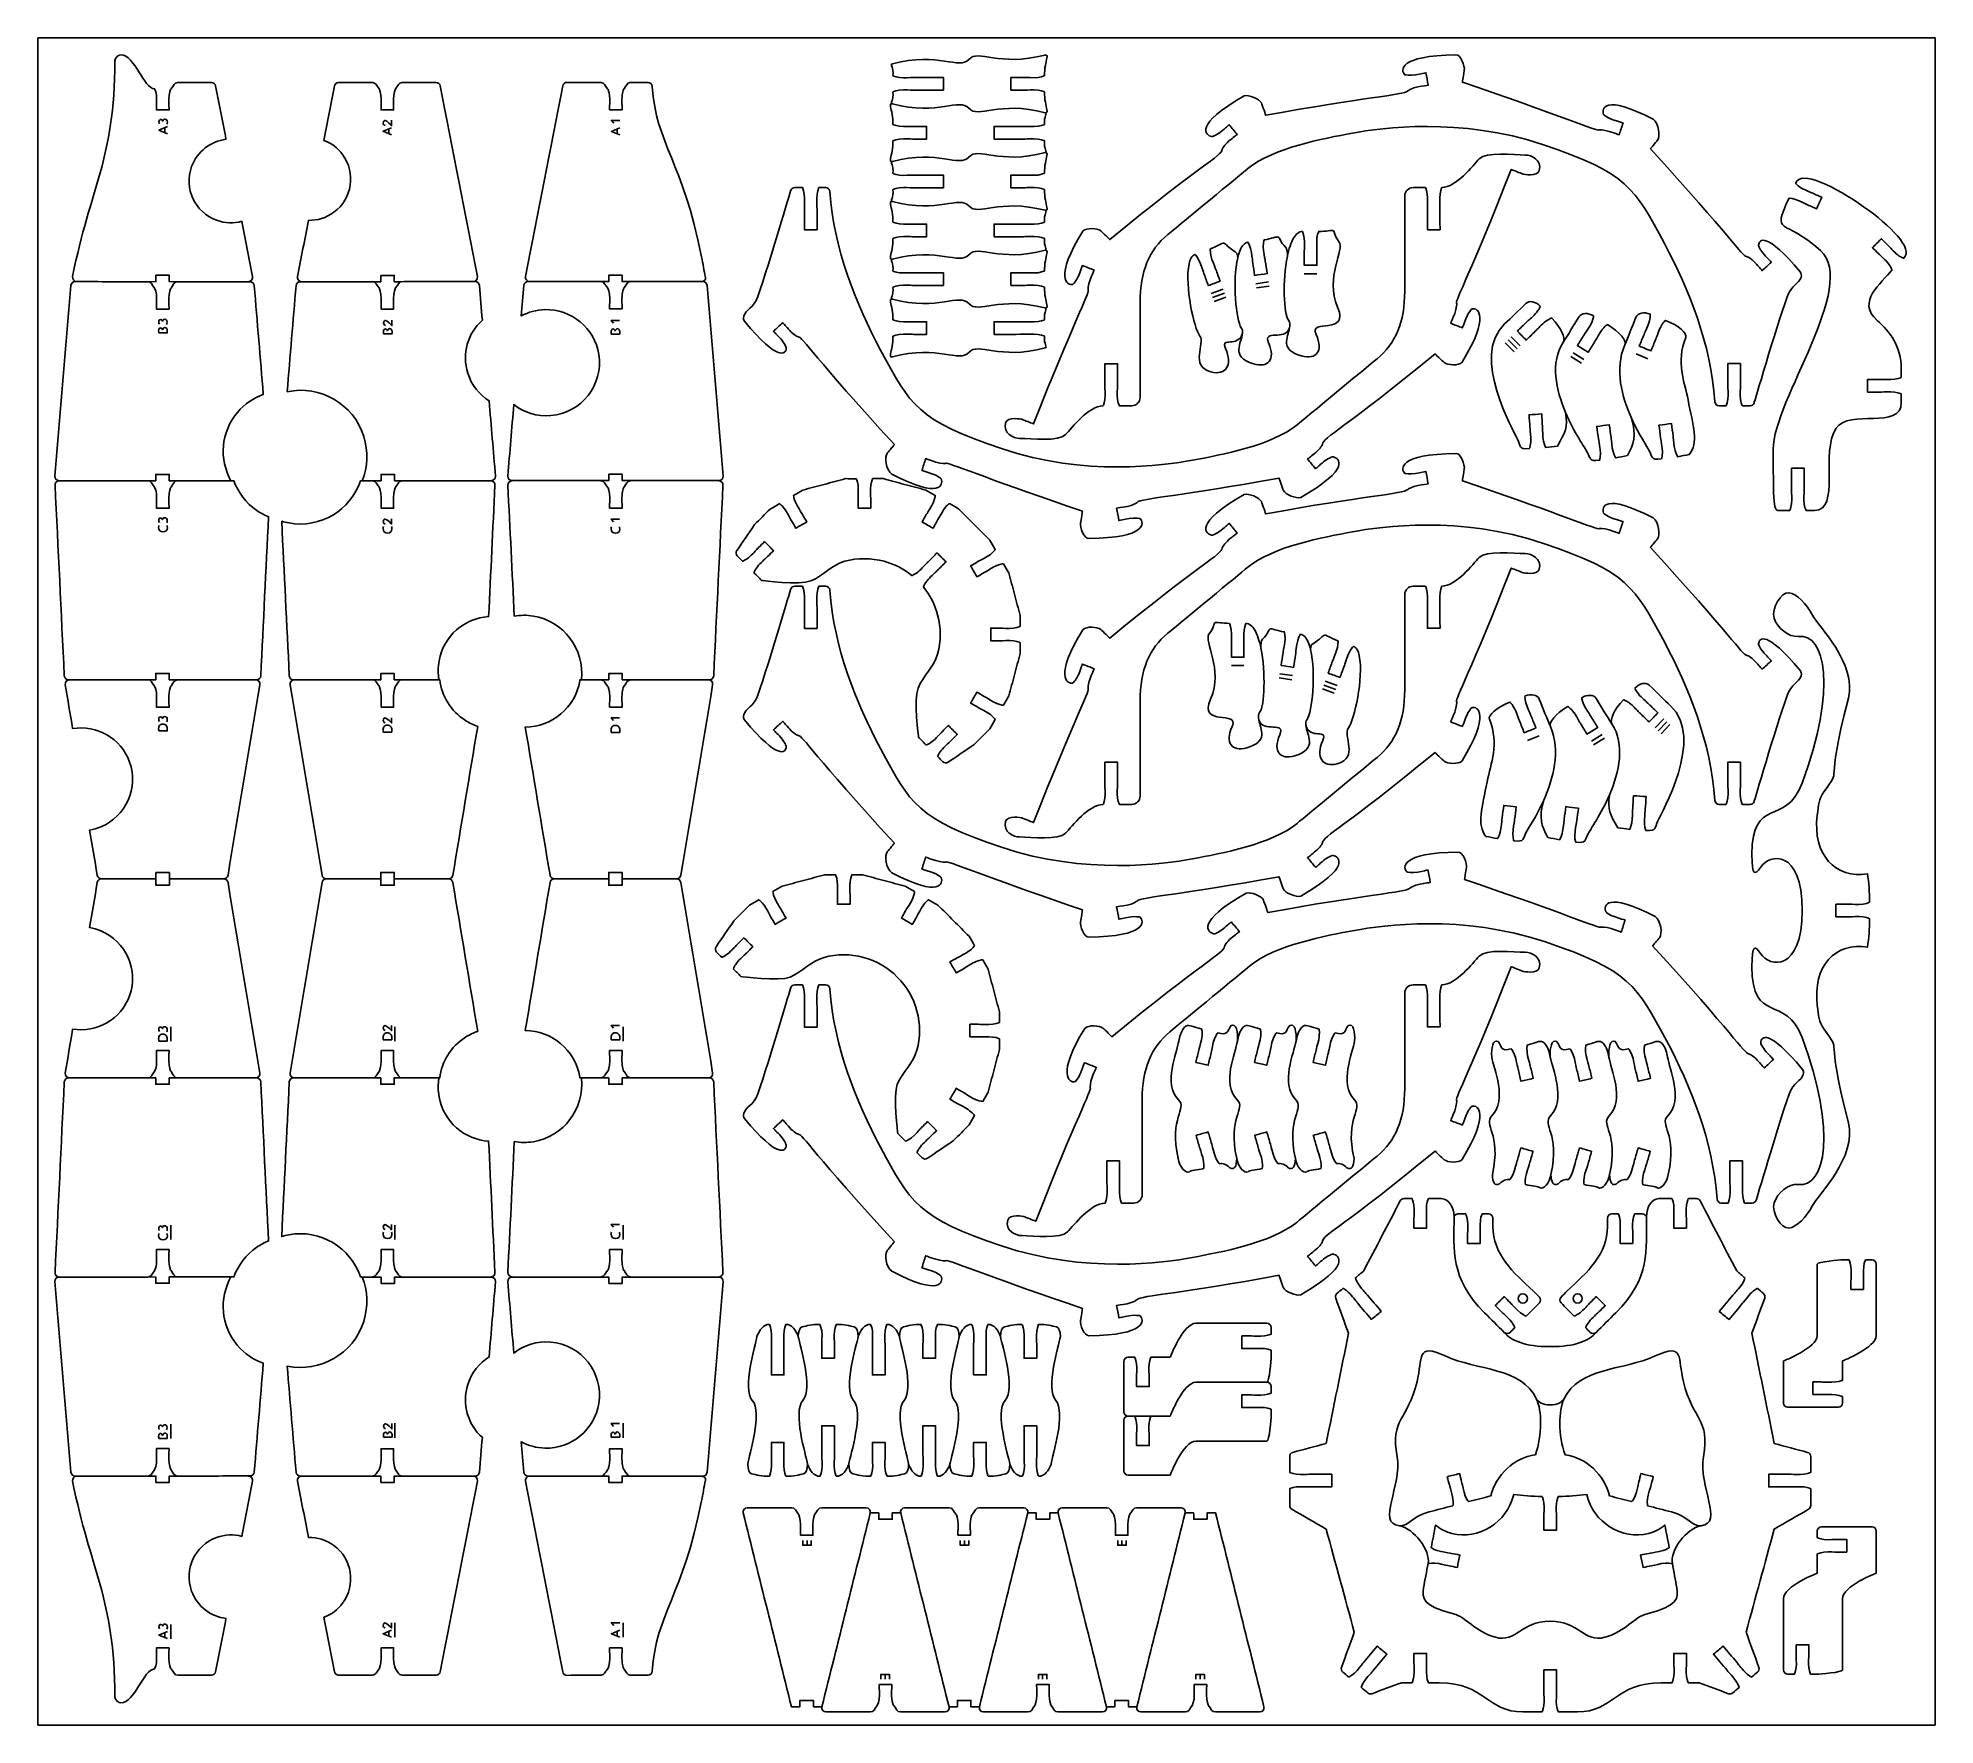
# Model space of a CAD drawing. Extents: x 0 to 450, y 0 to 400.
import ezdxf

# ---------------------------------------------------------------- set-up
doc = ezdxf.new("R2010")
doc.units = 0
doc.header["$MEASUREMENT"] = 0
doc.layers.add('DEFAULT', color=18, linetype='CONTINUOUS')

msp = doc.modelspace()

# ---------------------------------------------------------------- linework, layer by layer
at = {"layer": 'DEFAULT', "color": 18}
msp.add_lwpolyline([(450.13, 0.12), (0.12, 0.12), (0.12, 400.12), (450.13, 400.12)], close=True, dxfattribs=at)
for points in [[(30.84, 377.43), (28.82, 378.26), (30.84, 379.12)], [(30.2, 378.85), (30.2, 377.69)], [(84.02, 377.16), (82, 378), (84.02, 378.85)], [(83.39, 378.59), (83.39, 377.43)], [(138.16, 377.13), (136.14, 377.96), (138.16, 378.82)], [(138.12, 380.57), (136.17, 380.57), (136.7, 379.92)], [(137.52, 378.55), (137.53, 377.39)], [(289.03, 341.85), (292, 342.29)], [(300.51, 344.23), (303.51, 344.23)], [(278.42, 339.54), (281.23, 340.57)], [(278.76, 338.6), (281.58, 339.63)], [(279.1, 337.66), (281.92, 338.69)], [(289.18, 340.86), (292.15, 341.31)], [(138.08, 333.16), (136.13, 333.16), (136.66, 332.51)], [(348.89, 328.55), (350.98, 326.4)], [(349.61, 329.25), (351.7, 327.09)], [(348.17, 327.86), (350.26, 325.7)], [(363.73, 324.62), (366.29, 323.05)], [(364.26, 325.47), (366.81, 323.9)], [(379.21, 325.21), (381.99, 324.08)], [(138.07, 286.05), (136.13, 286.05), (136.65, 285.4)], [(286.2, 251.31), (283.2, 251.31)], [(297.53, 247.94), (294.57, 248.39)], [(297.68, 248.93), (294.72, 249.38)], [(308.3, 246.62), (305.48, 247.65)], [(307.61, 244.74), (304.79, 245.77)], [(307.95, 245.68), (305.14, 246.71)], [(138.08, 238.92), (136.13, 238.92), (136.66, 238.27)], [(385.81, 238.72), (383.73, 236.56)], [(356.21, 234.68), (353.43, 233.55)], [(371.17, 234.94), (368.61, 233.37)], [(371.69, 234.09), (369.14, 232.52)], [(386.53, 238.02), (384.45, 235.87)], [(387.25, 237.33), (385.16, 235.17)], [(31.61, 165.7), (31.61, 162.27)], [(84.79, 165.7), (84.79, 162.27)], [(136.66, 165.36), (136.13, 166.01), (138.08, 166.01)], [(138.97, 165.7), (138.97, 162.27)], [(31.61, 118.68), (31.61, 115.26)], [(84.79, 118.68), (84.79, 115.26)], [(136.65, 118.17), (136.12, 118.82), (138.07, 118.82)], [(138.97, 118.68), (138.97, 115.26)], [(31.61, 71.47), (31.61, 68.04)], [(84.79, 71.67), (84.79, 68.24)], [(136.66, 70.92), (136.13, 71.58), (138.08, 71.58)], [(138.97, 71.67), (138.97, 68.24)], [(183.57, 43.89), (183.57, 42.76), (181.55, 42.76), (181.55, 43.85)], [(182.56, 42.76), (182.56, 43.85)], [(220.92, 43.89), (220.92, 42.76), (218.9, 42.76), (218.9, 43.85)], [(219.91, 42.76), (219.91, 43.85)], [(258.27, 43.89), (258.27, 42.76), (256.25, 42.76), (256.25, 43.85)], [(257.26, 42.76), (257.26, 43.85)], [(31.61, 23.96), (31.61, 20.53)], [(84.02, 20.94), (82, 21.78), (84.02, 22.63)], [(84.79, 24.36), (84.79, 20.93)], [(138.16, 20.92), (136.14, 21.76), (138.16, 22.61)], [(136.7, 23.72), (136.17, 24.36), (138.12, 24.37)], [(138.97, 24.36), (138.97, 20.93)], [(30.84, 20.62), (28.82, 21.46), (30.84, 22.31)], [(30.2, 22.05), (30.2, 20.89)], [(83.39, 22.36), (83.39, 21.2)], [(137.52, 22.35), (137.53, 21.19)], [(200.07, 10.98), (200.07, 12.11), (202.09, 12.11), (202.09, 11.02)], [(201.08, 12.11), (201.08, 11.02)], [(237.42, 10.98), (237.42, 12.11), (239.45, 12.11), (239.45, 11.02)], [(238.44, 12.11), (238.44, 11.02)], [(274.78, 10.98), (274.78, 12.11), (276.8, 12.11), (276.8, 11.02)], [(275.79, 12.11), (275.79, 11.02)]]:
    msp.add_lwpolyline(points, dxfattribs=at)
at = {"layer": 'DEFAULT', "color": 1}
for points in [[(26.09, 342.34), (28.09, 342.36), (28.09, 343.86), (31.29, 343.86), (31.29, 342.36), (33.29, 342.34)], [(133.72, 342.36), (135.51, 342.36), (135.51, 343.86), (138.7, 343.85), (138.7, 342.36), (140.59, 342.36)], [(26.09, 295.15), (28.07, 295.15), (28.07, 296.64), (31.26, 296.64), (31.26, 295.15), (33.29, 295.14)], [(28.1, 200.75), (28.1, 202.25), (31.3, 202.25), (31.3, 200.75)], [(81.43, 200.76), (81.43, 202.26), (84.63, 202.26), (84.63, 200.76)], [(135.51, 200.76), (135.51, 202.26), (138.7, 202.26), (138.71, 200.76)], [(26.09, 106.35), (28.07, 106.36), (28.07, 104.86), (31.26, 104.86), (31.26, 106.36), (33.29, 106.36)], [(26.09, 59.16), (28.09, 59.14), (28.09, 57.64), (31.29, 57.64), (31.29, 59.14), (33.29, 59.16)], [(133.72, 59.14), (135.51, 59.14), (135.51, 57.64), (138.7, 57.65), (138.7, 59.14), (140.59, 59.14)]]:
    msp.add_lwpolyline(points, dxfattribs=at)
for points, knots in [([(50.03, 342.34), (50.66, 342.34), (51.13, 342.91), (51.02, 343.53), (50.17, 347.9), (49.33, 352.27), (48.48, 356.65), (46.58, 356.13), (44.5, 356.18), (42.5, 356.9), (37.35, 358.78), (34.7, 364.48), (36.58, 369.64), (37.9, 373.27), (41.13, 375.66), (44.73, 376.09), (43.91, 380.31), (43.09, 384.53), (42.28, 388.76), (42.19, 389.22), (41.77, 389.56), (41.3, 389.56), (38.64, 389.57), (35.99, 389.57), (33.34, 389.57), (32.43, 389.57), (32.32, 388.83), (31.69, 388.07), (31.63, 388.07), (31.19, 386.96), (31.18, 385.58), (31.18, 384.19), (31.23, 383.41), (31.23, 383.07), (30.23, 383.07), (29.23, 383.08), (28.23, 383.08), (28.23, 383.42), (28.28, 384.19), (28.28, 385.58), (28.28, 386.95), (27.84, 388.08), (27.78, 388.08), (25.2, 388.08), (23.1, 396.12), (19.79, 396.13), (19.31, 396.13), (18.36, 395.52), (18.36, 394.69), (18.33, 371), (12.47, 364.58), (8.36, 343.58), (8.24, 342.96), (8.71, 342.39), (9.34, 342.39)], [0, 0, 0, 0, 1, 1, 1, 2, 2, 2, 3, 3, 3, 4, 4, 4, 5, 5, 5, 6, 6, 6, 7, 7, 7, 8, 8, 8, 9, 9, 9, 10, 10, 10, 11, 11, 11, 12, 12, 12, 13, 13, 13, 14, 14, 14, 15, 15, 15, 16, 16, 16, 17, 17, 17, 18, 18, 18, 18]), ([(239.02, 396.08), (228.03, 393.15), (223.22, 397.62), (220.92, 395.04), (218.62, 392.46), (213.81, 396.92), (202.82, 393.99), (202.1, 393.77), (203.22, 393.16), (202.92, 391.2), (202.99, 391.12), (204.09, 390.7), (205.42, 390.7), (206.8, 390.7), (207.58, 390.76), (207.91, 390.75), (210.25, 390.76), (212.59, 390.76), (214.92, 390.76), (214.92, 389.76), (214.92, 388.76), (214.92, 387.76), (212.59, 387.76), (210.25, 387.76), (207.92, 387.76), (207.58, 387.76), (206.8, 387.8), (205.42, 387.8), (204.03, 387.8), (202.92, 387.36), (202.92, 387.3), (203.22, 385.33), (202.1, 384.72), (202.82, 384.51), (213.81, 381.58), (218.62, 386.04), (220.92, 383.46), (223.22, 380.88), (228.03, 385.34), (239.02, 382.41), (239.49, 382.26), (239.55, 382.56), (239.45, 383.15), (239.3, 384.05), (238.81, 385.62), (238.92, 387.28), (238.85, 387.35), (237.75, 387.81), (236.42, 387.81), (235.04, 387.81), (234.26, 387.76), (233.92, 387.76), (232.92, 387.76), (231.92, 387.76), (230.92, 387.76), (230.92, 388.76), (230.92, 389.76), (230.92, 390.76), (231.92, 390.76), (232.92, 390.76), (233.92, 390.76), (234.26, 390.76), (235.04, 390.71), (236.42, 390.71), (237.81, 390.72), (238.92, 391.16), (238.92, 391.22), (238.81, 392.88), (239.3, 394.45), (239.45, 395.35), (239.55, 395.94), (239.49, 396.24), (239.02, 396.08)], [1, 1, 1, 1, 2, 2, 2, 3, 3, 3, 4, 4, 4, 5, 5, 5, 6, 6, 6, 7, 7, 7, 15.5, 15.5, 15.5, 35.34, 35.34, 35.34, 36.34, 36.34, 36.34, 37.34, 37.34, 37.34, 38.34, 38.34, 38.34, 39.34, 39.34, 39.34, 40.34, 40.34, 40.34, 41.34, 41.34, 41.34, 42.34, 42.34, 42.34, 43.34, 43.34, 43.34, 44.34, 44.34, 44.34, 45.34, 45.34, 45.34, 53.84, 53.84, 53.84, 62.34, 62.34, 62.34, 63.34, 63.34, 63.34, 64.34, 64.34, 64.34, 65.34, 65.34, 65.34, 66.34, 66.34, 66.34, 66.34]), ([(286.22, 386.38), (287.27, 386.76), (289.92, 385.66), (290.32, 384.73), (290.61, 384.05), (291.36, 381.79), (291.36, 381.79), (314.48, 386.07), (324.07, 386.57), (325.07, 387.56), (325.07, 387.63), (326.08, 388.26), (327.43, 388.52), (328.79, 388.77), (329.56, 388.86), (329.9, 388.93), (329.71, 389.91), (329.53, 390.89), (329.35, 391.87), (329.01, 391.81), (328.26, 391.62), (326.9, 391.37), (325.55, 391.12), (324.36, 391.36), (324.35, 391.4), (323.3, 392.38), (322.71, 395.95), (336.48, 396.12), (337.67, 396.14), (338.62, 393.42), (338.46, 392.47), (338.33, 391.73), (338.01, 389.62), (338.01, 389.62), (357.31, 383.16), (369.35, 378.28), (370.28, 378.28), (370.3, 378.34), (371.5, 378.42), (372.81, 377.98), (374.13, 377.55), (374.85, 377.26), (375.18, 377.16), (375.49, 378.1), (375.8, 379.05), (376.11, 380), (375.79, 380.11), (375.03, 380.31), (373.72, 380.74), (372.42, 381.17), (371.5, 381.93), (371.5, 382), (371.05, 383.36), (371.44, 386.91), (383.25, 380.84), (384.68, 379.88), (384.94, 376.7), (384.31, 375.9), (383.85, 375.3), (382.61, 373.86), (382.61, 373.86), (401.55, 353.18), (404.45, 348.34), (405.38, 348.32), (405.42, 348.35), (406.51, 347.84), (407.44, 346.82), (408.38, 345.8), (408.87, 345.19), (409.1, 344.94), (409.84, 345.62), (410.57, 346.29), (411.3, 346.97), (411.08, 347.22), (410.51, 347.76), (409.58, 348.78), (408.65, 349.79), (408.22, 350.92), (408.26, 350.96), (408.35, 352.39), (410.09, 354.37), (418.17, 344.62), (418.4, 344.29), (418.49, 343.9), (418.34, 343.41), (417.87, 341.79), (415.99, 341.53), (415.03, 338.76), (412.15, 330.45), (407.2, 313.56), (407.2, 313.56), (407.06, 313.17), (406.68, 312.91), (406.26, 312.91), (405.65, 312.92), (405.04, 312.92), (404.43, 312.92), (404.37, 312.92), (403.92, 314.03), (403.92, 315.42), (403.92, 316.8), (403.97, 317.58), (403.97, 317.92), (403.97, 319.59), (403.97, 321.25), (403.97, 322.92), (402.97, 322.92), (401.97, 322.92), (400.97, 322.92), (400.97, 321.25), (400.97, 319.58), (400.97, 317.91), (400.97, 317.58), (401.02, 316.8), (401.02, 315.42), (401.02, 314.04), (400.57, 312.91), (400.52, 312.91), (399.98, 312.91), (399.44, 312.91), (398.91, 312.91), (398.38, 312.91), (397.95, 313.32), (397.91, 313.84), (396.97, 327.65), (391.73, 340.49), (385.91, 351.43), (378.98, 364.48), (377, 368.2), (357.21, 374.82), (337.42, 381.44), (318.78, 378.82), (311.94, 377.55), (305.09, 376.28), (293.04, 374.05), (287.12, 369.17), (284.34, 366.88), (272.53, 357.14), (268.13, 353.52), (263.73, 349.89), (261.56, 344.73), (261.56, 337.48), (261.56, 329.96), (261.56, 322.44), (261.56, 314.92), (261.56, 313.81), (260.67, 312.91), (259.56, 312.91), (258.59, 312.91), (257.63, 312.9), (256.66, 312.9), (256.6, 312.9), (256.15, 314.01), (256.15, 315.39), (256.15, 316.78), (256.2, 317.56), (256.2, 317.9), (256.2, 319.57), (256.2, 321.23), (256.2, 322.9), (255.2, 322.9), (254.2, 322.9), (253.2, 322.9), (253.2, 321.23), (253.2, 319.56), (253.2, 317.89), (253.2, 317.55), (253.25, 316.78), (253.25, 315.39), (253.25, 314.02), (252.8, 312.89), (252.75, 312.89), (249.39, 312.89), (245.42, 307.75), (243.87, 306.07), (242.32, 304.4), (235.76, 305.12), (232.99, 305.19), (231.5, 305.23), (229.01, 306.28), (229.66, 308.88), (230.05, 310.42), (233.5, 309.72), (233.5, 309.72), (234.43, 309.35), (235.36, 308.98), (236.29, 308.62), (245.94, 333.12), (249.52, 339.58), (249.25, 340.26), (249.19, 340.28), (249.19, 341.48), (249.69, 342.77), (250.2, 344.06), (250.53, 344.77), (250.65, 345.09), (249.72, 345.45), (248.79, 345.81), (247.86, 346.17), (247.73, 345.86), (247.5, 345.12), (246.99, 343.83), (246.49, 342.56), (245.66, 341.67), (245.61, 341.69), (244.23, 341.32), (241.18, 343.35), (247.95, 354.32), (248.87, 355.24), (251.38, 355), (252.21, 354.39), (252.81, 353.95), (254.36, 352.32), (254.36, 352.32), (275.82, 370.01), (281.04, 372.21), (281.04, 373.71), (281, 373.76), (281.58, 374.81), (282.64, 375.7), (283.72, 376.58), (284.35, 377.03), (284.61, 377.25), (283.97, 378.02), (283.33, 378.79), (282.7, 379.56), (282.43, 379.35), (281.87, 378.81), (280.8, 377.93), (279.74, 377.06), (278.59, 376.69), (278.55, 376.73), (277.16, 377.07), (274.05, 379.45), (286.22, 386.38)], [1, 1, 1, 1, 2, 2, 2, 3, 3, 3, 4, 4, 4, 5, 5, 5, 6, 6, 6, 7, 7, 7, 8, 8, 8, 9, 9, 9, 10, 10, 10, 11, 11, 11, 12, 12, 12, 13, 13, 13, 14, 14, 14, 15, 15, 15, 16, 16, 16, 17, 17, 17, 18, 18, 18, 19, 19, 19, 20, 20, 20, 21, 21, 21, 22, 22, 22, 23, 23, 23, 24, 24, 24, 25, 25, 25, 26, 26, 26, 27, 27, 27, 28, 28, 28, 29, 29, 29, 30, 30, 30, 31, 31, 31, 32, 32, 32, 33, 33, 33, 34, 34, 34, 35, 35, 35, 49.16, 49.16, 49.16, 57.66, 57.66, 57.66, 58.66, 58.66, 58.66, 59.66, 59.66, 59.66, 60.66, 60.66, 60.66, 65.23, 65.23, 65.23, 66.23, 66.23, 66.23, 67.23, 67.23, 67.23, 68.23, 68.23, 68.23, 69.23, 69.23, 69.23, 70.23, 70.23, 70.23, 71.23, 71.23, 71.23, 72.23, 72.23, 72.23, 136.19, 136.19, 136.19, 137.19, 137.19, 137.19, 138.19, 138.19, 138.19, 139.19, 139.19, 139.19, 140.19, 140.19, 140.19, 154.36, 154.36, 154.36, 162.86, 162.86, 162.86, 163.86, 163.86, 163.86, 164.86, 164.86, 164.86, 165.86, 165.86, 165.86, 166.86, 166.86, 166.86, 167.86, 167.86, 167.86, 168.86, 168.86, 168.86, 169.86, 169.86, 169.86, 170.86, 170.86, 170.86, 171.86, 171.86, 171.86, 172.86, 172.86, 172.86, 173.86, 173.86, 173.86, 174.86, 174.86, 174.86, 175.86, 175.86, 175.86, 176.86, 176.86, 176.86, 177.86, 177.86, 177.86, 178.86, 178.86, 178.86, 179.86, 179.86, 179.86, 180.86, 180.86, 180.86, 181.86, 181.86, 181.86, 182.86, 182.86, 182.86, 183.86, 183.86, 183.86, 184.86, 184.86, 184.86, 185.86, 185.86, 185.86, 186.86, 186.86, 186.86, 186.86]), ([(81.43, 343.84), (82.5, 343.84), (83.56, 343.84), (84.63, 343.84), (84.63, 343.34), (84.63, 342.84), (84.63, 342.34), (90.88, 342.35), (97.12, 342.35), (103.37, 342.35), (104, 342.35), (104.47, 342.92), (104.35, 343.54), (101.42, 358.61), (98.49, 373.68), (95.55, 388.76), (95.46, 389.22), (95.05, 389.56), (94.57, 389.56), (91.88, 389.56), (89.19, 389.56), (86.5, 389.56), (85.65, 389.53), (85.58, 388.8), (84.97, 388.06), (84.89, 388.04), (84.46, 386.93), (84.46, 385.57), (84.46, 384.18), (84.51, 383.4), (84.5, 383.06), (83.51, 383.06), (82.51, 383.07), (81.51, 383.07), (81.5, 383.41), (81.56, 384.18), (81.56, 385.57), (81.56, 386.94), (81.11, 388.07), (81.06, 388.07), (80.45, 388.79), (80.28, 389.51), (79.47, 389.56), (76.79, 389.56), (74.12, 389.56), (71.45, 389.56), (70.98, 389.56), (70.56, 389.22), (70.47, 388.74), (69.64, 384.44), (68.8, 380.14), (67.97, 375.83), (69.68, 375.19), (71.23, 374.07), (72.4, 372.49), (75.61, 368.13), (74.68, 362), (70.33, 358.79), (68.52, 357.45), (66.39, 356.84), (64.29, 356.88), (63.43, 352.43), (62.56, 347.98), (61.7, 343.53), (61.58, 342.91), (62.06, 342.34), (62.68, 342.34), (68.93, 342.34), (75.18, 342.34), (81.43, 342.34), (81.43, 342.84), (81.43, 343.34), (81.43, 343.84)], [4.25, 4.25, 4.25, 4.25, 13.311, 13.311, 13.311, 17.551, 17.551, 17.551, 18.551, 18.551, 18.551, 19.551, 19.551, 19.551, 20.551, 20.551, 20.551, 21.551, 21.551, 21.551, 22.551, 22.551, 22.551, 23.551, 23.551, 23.551, 24.551, 24.551, 24.551, 25.551, 25.551, 25.551, 26.551, 26.551, 26.551, 27.551, 27.551, 27.551, 28.551, 28.551, 28.551, 29.551, 29.551, 29.551, 30.551, 30.551, 30.551, 31.551, 31.551, 31.551, 32.551, 32.551, 32.551, 33.551, 33.551, 33.551, 34.551, 34.551, 34.551, 35.551, 35.551, 35.551, 36.551, 36.551, 36.551, 37.551, 37.551, 37.551, 38.551, 38.551, 38.551, 42.801, 42.801, 42.801, 42.801]), ([(157.47, 342.34), (158.02, 342.34), (158.57, 342.79), (158.47, 343.34), (158.15, 344.96), (157.84, 346.59), (157.53, 348.21), (153.06, 370.96), (146.83, 374.78), (145.8, 388.65), (145.77, 389.16), (145.33, 389.57), (144.81, 389.57), (143.39, 389.57), (141.96, 389.57), (140.54, 389.57), (139.83, 389.46), (139.73, 388.78), (139.16, 388.09), (139.12, 388.09), (139, 387.81), (138.88, 387.36), (138.76, 386.91), (138.65, 386.28), (138.65, 385.59), (138.65, 384.2), (138.7, 383.43), (138.69, 383.09), (137.7, 383.09), (136.7, 383.09), (135.7, 383.09), (135.7, 383.43), (135.75, 384.21), (135.75, 385.59), (135.75, 386.97), (135.3, 388.09), (135.25, 388.09), (134.66, 388.79), (134.48, 389.49), (133.72, 389.58), (131.01, 389.58), (128.31, 389.59), (125.6, 389.59), (125.12, 389.59), (124.71, 389.25), (124.61, 388.78), (121.67, 373.71), (118.72, 358.64), (115.78, 343.57), (115.66, 342.96), (116.13, 342.38), (116.76, 342.38)], [0, 0, 0, 0, 1, 1, 1, 2, 2, 2, 3, 3, 3, 4, 4, 4, 5, 5, 5, 6, 6, 6, 7, 7, 7, 8, 8, 8, 9, 9, 9, 10, 10, 10, 11, 11, 11, 12, 12, 12, 13, 13, 13, 14, 14, 14, 15, 15, 15, 16, 16, 16, 17, 17, 17, 17]), ([(202.82, 384.51), (202.35, 384.66), (202.29, 384.36), (202.39, 383.77), (202.53, 382.87), (203.03, 381.3), (202.92, 379.64), (202.99, 379.56), (204.09, 379.11), (205.42, 379.11), (206.8, 379.11), (207.58, 379.16), (207.91, 379.16), (208.92, 379.16), (209.92, 379.16), (210.92, 379.16), (210.92, 378.16), (210.92, 377.16), (210.92, 376.16), (209.92, 376.16), (208.92, 376.16), (207.92, 376.16), (207.58, 376.16), (206.8, 376.21), (205.42, 376.21), (204.03, 376.2), (202.92, 375.76), (202.92, 375.7), (203.03, 374.04), (202.53, 372.47), (202.39, 371.57), (202.29, 370.98), (202.35, 370.68), (202.82, 370.83), (213.81, 373.76), (218.62, 369.3), (220.92, 371.88), (223.22, 374.46), (228.03, 370), (239.02, 372.93), (239.74, 373.15), (238.62, 373.75), (238.92, 375.72), (238.85, 375.8), (237.75, 376.21), (236.42, 376.21), (235.04, 376.21), (234.26, 376.16), (233.92, 376.16), (231.59, 376.16), (229.25, 376.16), (226.92, 376.16), (226.92, 377.16), (226.92, 378.16), (226.92, 379.16), (229.25, 379.16), (231.58, 379.16), (233.92, 379.16), (234.26, 379.16), (235.04, 379.11), (236.42, 379.11), (237.81, 379.12), (238.92, 379.56), (238.92, 379.62), (238.62, 381.59), (239.74, 382.19), (239.02, 382.41)], [0, 0, 0, 0, 1, 1, 1, 2, 2, 2, 3, 3, 3, 4, 4, 4, 5, 5, 5, 13.5, 13.5, 13.5, 22, 22, 22, 23, 23, 23, 24, 24, 24, 25, 25, 25, 26, 26, 26, 27, 27, 27, 28, 28, 28, 29, 29, 29, 30, 30, 30, 31, 31, 31, 32, 32, 32, 40.5, 40.5, 40.5, 60.34, 60.34, 60.34, 61.34, 61.34, 61.34, 62.34, 62.34, 62.34, 63.34, 63.34, 63.34, 63.34]), ([(299.67, 291.18), (298.62, 290.8), (295.97, 291.91), (295.58, 292.83), (295.28, 293.52), (294.53, 295.78), (294.53, 295.78), (271.42, 291.49), (261.82, 291), (260.83, 290), (260.83, 289.93), (259.82, 289.3), (258.46, 289.04), (257.1, 288.79), (256.33, 288.7), (255.99, 288.64), (256.18, 287.65), (256.36, 286.67), (256.55, 285.69), (256.88, 285.75), (257.63, 285.94), (258.99, 286.19), (260.35, 286.44), (261.53, 286.21), (261.54, 286.16), (262.59, 285.18), (263.19, 281.61), (249.42, 281.44), (248.23, 281.42), (247.27, 284.15), (247.44, 285.1), (247.56, 285.84), (247.89, 287.94), (247.89, 287.94), (228.59, 294.4), (216.55, 299.28), (215.62, 299.28), (215.6, 299.22), (214.4, 299.15), (213.09, 299.58), (211.77, 300.01), (211.05, 300.3), (210.72, 300.41), (210.41, 299.46), (210.1, 298.51), (209.79, 297.56), (210.11, 297.45), (210.86, 297.26), (212.18, 296.82), (213.47, 296.4), (214.39, 295.63), (214.39, 295.57), (214.85, 294.21), (214.45, 290.65), (202.65, 296.72), (201.21, 297.68), (200.96, 300.87), (201.58, 301.67), (202.04, 302.26), (203.29, 303.7), (203.29, 303.7), (184.34, 324.38), (181.45, 329.23), (180.51, 329.25), (180.47, 329.21), (179.39, 329.73), (178.45, 330.75), (177.52, 331.77), (177.03, 332.37), (176.79, 332.62), (176.06, 331.95), (175.32, 331.27), (174.59, 330.59), (174.82, 330.34), (175.38, 329.8), (176.32, 328.78), (177.24, 327.77), (177.67, 326.64), (177.64, 326.6), (177.54, 325.17), (175.8, 323.19), (167.73, 332.95), (167.5, 333.28), (167.4, 333.66), (167.55, 334.15), (168.02, 335.77), (169.9, 336.03), (170.87, 338.8), (173.75, 347.11), (178.69, 364), (178.69, 364), (178.84, 364.39), (179.21, 364.65), (179.63, 364.65), (180.24, 364.65), (180.85, 364.65), (181.47, 364.64), (181.53, 364.64), (181.97, 363.53), (181.97, 362.15), (181.97, 360.76), (181.93, 359.98), (181.93, 359.64), (181.93, 357.98), (181.93, 356.31), (181.93, 354.65), (182.93, 354.65), (183.93, 354.65), (184.93, 354.65), (184.93, 356.31), (184.92, 357.98), (184.92, 359.65), (184.93, 359.99), (184.87, 360.76), (184.87, 362.15), (184.87, 363.52), (185.32, 364.65), (185.38, 364.65), (185.91, 364.65), (186.45, 364.65), (186.99, 364.65), (187.51, 364.65), (187.95, 364.24), (187.99, 363.72), (188.92, 349.92), (194.16, 337.08), (199.98, 326.13), (206.92, 313.09), (208.9, 309.37), (228.68, 302.75), (248.47, 296.12), (267.11, 298.74), (273.96, 300.01), (280.8, 301.28), (292.86, 303.51), (298.78, 308.39), (301.55, 310.68), (313.36, 320.42), (317.77, 324.05), (322.16, 327.67), (324.33, 332.83), (324.33, 340.08), (324.33, 347.61), (324.33, 355.13), (324.33, 362.65), (324.33, 363.75), (325.23, 364.65), (326.33, 364.65), (327.3, 364.65), (328.27, 364.66), (329.23, 364.67), (329.29, 364.67), (329.74, 363.55), (329.74, 362.17), (329.74, 360.78), (329.69, 360.01), (329.7, 359.66), (329.7, 358), (329.7, 356.33), (329.7, 354.66), (330.7, 354.66), (331.7, 354.66), (332.7, 354.66), (332.69, 356.33), (332.69, 358), (332.69, 359.67), (332.7, 360.01), (332.64, 360.79), (332.64, 362.17), (332.64, 363.54), (333.09, 364.67), (333.14, 364.67), (336.51, 364.67), (340.47, 369.82), (342.02, 371.49), (343.57, 373.16), (350.13, 372.44), (352.9, 372.37), (354.4, 372.33), (356.89, 371.28), (356.23, 368.69), (355.84, 367.14), (352.4, 367.85), (352.4, 367.85), (351.47, 368.21), (350.54, 368.58), (349.61, 368.94), (339.96, 344.44), (336.37, 337.98), (336.64, 337.3), (336.7, 337.28), (336.7, 336.08), (336.2, 334.79), (335.69, 333.5), (335.37, 332.8), (335.24, 332.47), (336.17, 332.11), (337.1, 331.75), (338.03, 331.39), (338.16, 331.7), (338.39, 332.44), (338.9, 333.73), (339.41, 335.01), (340.23, 335.89), (340.28, 335.87), (341.66, 336.25), (344.72, 334.21), (337.94, 323.24), (337.03, 322.33), (334.52, 322.57), (333.69, 323.17), (333.08, 323.61), (331.53, 325.24), (331.53, 325.24), (310.08, 307.55), (304.85, 305.35), (304.85, 303.85), (304.89, 303.8), (304.31, 302.75), (303.25, 301.87), (302.18, 300.99), (301.55, 300.53), (301.29, 300.31), (301.92, 299.54), (302.56, 298.77), (303.2, 298), (303.46, 298.22), (304.03, 298.75), (305.09, 299.63), (306.16, 300.51), (307.31, 300.88), (307.34, 300.83), (308.73, 300.49), (311.84, 298.12), (299.67, 291.18)], [1, 1, 1, 1, 2, 2, 2, 3, 3, 3, 4, 4, 4, 5, 5, 5, 6, 6, 6, 7, 7, 7, 8, 8, 8, 9, 9, 9, 10, 10, 10, 11, 11, 11, 12, 12, 12, 13, 13, 13, 14, 14, 14, 15, 15, 15, 16, 16, 16, 17, 17, 17, 18, 18, 18, 19, 19, 19, 20, 20, 20, 21, 21, 21, 22, 22, 22, 23, 23, 23, 24, 24, 24, 25, 25, 25, 26, 26, 26, 27, 27, 27, 28, 28, 28, 29, 29, 29, 30, 30, 30, 31, 31, 31, 32, 32, 32, 33, 33, 33, 34, 34, 34, 35, 35, 35, 49.16, 49.16, 49.16, 57.66, 57.66, 57.66, 58.66, 58.66, 58.66, 59.66, 59.66, 59.66, 60.66, 60.66, 60.66, 65.23, 65.23, 65.23, 66.23, 66.23, 66.23, 67.23, 67.23, 67.23, 68.23, 68.23, 68.23, 69.23, 69.23, 69.23, 70.23, 70.23, 70.23, 71.23, 71.23, 71.23, 72.23, 72.23, 72.23, 136.19, 136.19, 136.19, 137.19, 137.19, 137.19, 138.19, 138.19, 138.19, 139.19, 139.19, 139.19, 140.19, 140.19, 140.19, 154.36, 154.36, 154.36, 162.86, 162.86, 162.86, 163.86, 163.86, 163.86, 164.86, 164.86, 164.86, 165.86, 165.86, 165.86, 166.86, 166.86, 166.86, 167.86, 167.86, 167.86, 168.86, 168.86, 168.86, 169.86, 169.86, 169.86, 170.86, 170.86, 170.86, 171.86, 171.86, 171.86, 172.86, 172.86, 172.86, 173.86, 173.86, 173.86, 174.86, 174.86, 174.86, 175.86, 175.86, 175.86, 176.86, 176.86, 176.86, 177.86, 177.86, 177.86, 178.86, 178.86, 178.86, 179.86, 179.86, 179.86, 180.86, 180.86, 180.86, 181.86, 181.86, 181.86, 182.86, 182.86, 182.86, 183.86, 183.86, 183.86, 184.86, 184.86, 184.86, 185.86, 185.86, 185.86, 186.86, 186.86, 186.86, 186.86]), ([(202.82, 370.83), (202.1, 370.62), (203.22, 370.01), (202.92, 368.04), (202.99, 367.97), (204.09, 367.55), (205.42, 367.55), (206.8, 367.55), (207.58, 367.6), (207.91, 367.6), (210.25, 367.6), (212.59, 367.6), (214.92, 367.6), (214.92, 366.6), (214.92, 365.6), (214.92, 364.6), (212.59, 364.6), (210.25, 364.6), (207.92, 364.6), (207.58, 364.6), (206.8, 364.65), (205.42, 364.65), (204.03, 364.65), (202.92, 364.2), (202.92, 364.14), (203.22, 362.18), (202.1, 361.57), (202.82, 361.35), (213.81, 358.42), (218.62, 362.88), (220.92, 360.3), (223.22, 357.73), (228.03, 362.19), (239.02, 359.26), (239.49, 359.1), (239.55, 359.4), (239.45, 359.99), (239.3, 360.89), (238.81, 362.46), (238.92, 364.12), (238.85, 364.2), (237.75, 364.66), (236.42, 364.66), (235.04, 364.66), (234.26, 364.6), (233.92, 364.61), (232.92, 364.61), (231.92, 364.61), (230.92, 364.6), (230.92, 365.6), (230.92, 366.6), (230.92, 367.6), (231.92, 367.6), (232.92, 367.6), (233.92, 367.6), (234.26, 367.61), (235.04, 367.56), (236.42, 367.56), (237.81, 367.56), (238.92, 368.01), (238.92, 368.07), (238.81, 369.73), (239.3, 371.29), (239.45, 372.19), (239.55, 372.79), (239.49, 373.09), (239.02, 372.93)], [0, 0, 0, 0, 1, 1, 1, 2, 2, 2, 3, 3, 3, 4, 4, 4, 12.5, 12.5, 12.5, 32.34, 32.34, 32.34, 33.34, 33.34, 33.34, 34.34, 34.34, 34.34, 35.34, 35.34, 35.34, 36.34, 36.34, 36.34, 37.34, 37.34, 37.34, 38.34, 38.34, 38.34, 39.34, 39.34, 39.34, 40.34, 40.34, 40.34, 41.34, 41.34, 41.34, 42.34, 42.34, 42.34, 50.84, 50.84, 50.84, 59.34, 59.34, 59.34, 60.34, 60.34, 60.34, 61.34, 61.34, 61.34, 62.34, 62.34, 62.34, 63.34, 63.34, 63.34, 63.34]), ([(411.74, 302.59), (411.74, 314.14), (432, 341.46), (422.95, 349.72), (414.15, 357.74), (411.31, 352.99), (415.45, 362.09), (415.47, 362.15), (416.67, 362.09), (417.93, 361.52), (419.19, 360.95), (419.88, 360.59), (420.19, 360.44), (420.8, 360.17), (421.4, 359.89), (422.01, 359.62), (422.42, 360.53), (422.84, 361.44), (423.25, 362.35), (422.64, 362.62), (422.03, 362.9), (421.43, 363.17), (421.12, 363.32), (420.39, 363.59), (419.13, 364.16), (417.92, 364.71), (417.09, 365.55), (417.06, 365.65), (418.12, 369.04), (426.66, 364.76), (433.19, 360.1), (439.44, 355.66), (445.21, 350.16), (442.68, 347.9), (442.64, 347.86), (441.53, 348.33), (440.55, 349.31), (439.57, 350.29), (439.06, 350.87), (438.81, 351.11), (438.34, 351.58), (437.87, 352.05), (437.4, 352.53), (436.69, 351.82), (435.99, 351.11), (435.28, 350.41), (435.75, 349.93), (436.23, 349.46), (436.7, 348.99), (436.94, 348.75), (437.53, 348.24), (438.5, 347.26), (439.44, 346.32), (439.92, 345.25), (439.92, 345.14), (437.47, 341.97), (431.28, 337.64), (436.41, 333.13), (439.35, 330.55), (442.11, 327.12), (442.11, 321.63), (442.11, 320.96), (442.11, 320.29), (442.11, 319.63), (442.11, 319.57), (440.99, 319.12), (439.61, 319.12), (438.22, 319.12), (437.45, 319.17), (437.11, 319.16), (436.11, 319.16), (435.11, 319.16), (434.11, 319.16), (434.11, 318.16), (434.11, 317.16), (434.11, 316.17), (435.11, 316.17), (436.11, 316.17), (437.11, 316.17), (437.45, 316.17), (438.23, 316.22), (439.61, 316.22), (440.94, 316.22), (442.04, 315.8), (442.11, 315.72), (442.11, 315.05), (442.11, 314.39), (442.11, 313.72), (442.11, 307.08), (429.74, 312.24), (426.63, 307.58), (422.86, 301.92), (427.77, 288.09), (421.54, 288.09), (420.87, 288.09), (420.21, 288.09), (419.54, 288.09), (419.48, 288.09), (419.04, 289.21), (419.03, 290.59), (419.03, 291.98), (419.08, 292.75), (419.08, 293.09), (419.08, 294.76), (419.08, 296.43), (419.08, 298.09), (418.08, 298.09), (417.08, 298.09), (416.08, 298.09), (416.08, 296.42), (416.08, 294.76), (416.08, 293.09), (416.08, 292.75), (416.13, 291.97), (416.13, 290.59), (416.13, 289.26), (415.71, 288.16), (415.64, 288.09), (414.97, 288.09), (414.3, 288.09), (413.64, 288.09), (411.91, 288.09), (411.74, 287.21), (411.74, 302.59)], [1, 1, 1, 1, 2, 2, 2, 3, 3, 3, 4, 4, 4, 5, 5, 5, 6, 6, 6, 7, 7, 7, 8, 8, 8, 9, 9, 9, 10, 10, 10, 11, 11, 11, 12, 12, 12, 13, 13, 13, 14, 14, 14, 15, 15, 15, 16, 16, 16, 17, 17, 17, 18, 18, 18, 19, 19, 19, 20, 20, 20, 21, 21, 21, 26.67, 26.67, 26.67, 27.67, 27.67, 27.67, 28.67, 28.67, 28.67, 37.17, 37.17, 37.17, 45.67, 45.67, 45.67, 46.67, 46.67, 46.67, 47.67, 47.67, 47.67, 48.67, 48.67, 48.67, 54.34, 54.34, 54.34, 55.34, 55.34, 55.34, 56.34, 56.34, 56.34, 62.01, 62.01, 62.01, 63.01, 63.01, 63.01, 64.01, 64.01, 64.01, 78.18, 78.18, 78.18, 86.68, 86.68, 86.68, 87.68, 87.68, 87.68, 88.68, 88.68, 88.68, 89.68, 89.68, 89.68, 95.35, 95.35, 95.35, 96.35, 96.35, 96.35, 96.35]), ([(202.82, 361.35), (202.35, 361.51), (202.29, 361.21), (202.39, 360.62), (202.53, 359.72), (203.03, 358.15), (202.92, 356.49), (202.99, 356.41), (204.09, 355.95), (205.42, 355.95), (206.8, 355.95), (207.58, 356), (207.91, 356), (208.92, 356), (209.92, 356), (210.92, 356), (210.92, 355.01), (210.92, 354.01), (210.92, 353.01), (209.92, 353.01), (208.92, 353.01), (207.92, 353.01), (207.58, 353), (206.8, 353.05), (205.42, 353.05), (204.03, 353.05), (202.92, 352.6), (202.92, 352.54), (203.03, 350.88), (202.53, 349.32), (202.39, 348.42), (202.29, 347.82), (202.35, 347.52), (202.82, 347.68), (213.81, 350.61), (218.62, 346.15), (220.92, 348.73), (223.22, 351.31), (228.03, 346.85), (239.02, 349.78), (239.74, 349.99), (238.62, 350.6), (238.92, 352.57), (238.85, 352.64), (237.75, 353.06), (236.42, 353.06), (235.04, 353.06), (234.26, 353.01), (233.92, 353.01), (231.59, 353.01), (229.25, 353.01), (226.92, 353.01), (226.92, 354.01), (226.92, 355.01), (226.92, 356), (229.25, 356), (231.58, 356), (233.92, 356), (234.26, 356.01), (235.04, 355.96), (236.42, 355.96), (237.81, 355.96), (238.92, 356.41), (238.92, 356.47), (238.62, 358.43), (239.74, 359.04), (239.02, 359.26)], [0, 0, 0, 0, 1, 1, 1, 2, 2, 2, 3, 3, 3, 4, 4, 4, 5, 5, 5, 13.5, 13.5, 13.5, 22, 22, 22, 23, 23, 23, 24, 24, 24, 25, 25, 25, 26, 26, 26, 27, 27, 27, 28, 28, 28, 29, 29, 29, 30, 30, 30, 31, 31, 31, 32, 32, 32, 40.5, 40.5, 40.5, 60.34, 60.34, 60.34, 61.34, 61.34, 61.34, 62.34, 62.34, 62.34, 63.34, 63.34, 63.34, 63.34]), ([(284.73, 348.03), (284.73, 348.8), (284.5, 349.19), (284.14, 349.41), (282.35, 350.5), (281.94, 351.32), (281.4, 351.46), (281.04, 351.56), (279.85, 350.7), (278.23, 350.12), (278.18, 350.1), (278.14, 348.9), (278.61, 347.6), (279.09, 346.3), (279.4, 345.59), (279.52, 345.26), (279.86, 344.33), (280.2, 343.39), (280.54, 342.45), (279.61, 342.1), (278.67, 341.76), (277.73, 341.42), (277.39, 342.36), (277.04, 343.3), (276.7, 344.24), (276.58, 344.56), (276.36, 345.31), (275.89, 346.6), (275.43, 347.85), (274.66, 348.74), (274.57, 348.78), (273.82, 348.51), (273.38, 347.72), (273.16, 346.59), (272.12, 341.28), (274.35, 331.28), (275.74, 329.45), (277.09, 327.69), (273.22, 322.35), (278.37, 320.96), (281.86, 320.02), (283.59, 322.49), (281.82, 326.51), (280.51, 329.48), (284.84, 326.48), (285.86, 330.12)], [0, 0, 0, 0, 1, 1, 1, 2, 2, 2, 3, 3, 3, 4, 4, 4, 5, 5, 5, 6, 6, 6, 7, 7, 7, 8, 8, 8, 9, 9, 9, 10, 10, 10, 11, 11, 11, 12, 12, 12, 13, 13, 13, 14, 14, 14, 15, 15, 15, 15]), ([(296.5, 348.37), (296.56, 349.15), (296.44, 350.17), (296.12, 350.48), (294.59, 351.9), (294.83, 352.68), (294.33, 352.93), (294, 353.1), (292.66, 352.5), (290.97, 352.25), (290.91, 352.24), (290.63, 351.08), (290.83, 349.71), (291.04, 348.34), (291.21, 347.58), (291.25, 347.24), (291.4, 346.25), (291.55, 345.26), (291.7, 344.27), (290.71, 344.12), (289.72, 343.97), (288.73, 343.82), (288.59, 344.81), (288.44, 345.8), (288.29, 346.8), (288.24, 347.13), (288.17, 347.91), (287.97, 349.27), (287.77, 350.59), (287.19, 351.61), (287.1, 351.67), (286.32, 351.55), (285.73, 350.87), (285.28, 349.81), (285.07, 349.28), (284.88, 348.68), (284.73, 348.03), (283.42, 342.5), (284.35, 333.1), (285.55, 331.43), (285.83, 331.05), (285.9, 330.6), (285.86, 330.12), (285.66, 327.77), (282.84, 324.54), (288.46, 322.86), (291.92, 321.83), (293.77, 323.78), (292.04, 327.82), (290.57, 331.23), (296.02, 328.15), (297, 331.36)], [0, 0, 0, 0, 1, 1, 1, 2, 2, 2, 3, 3, 3, 4, 4, 4, 5, 5, 5, 6, 6, 6, 7, 7, 7, 8, 8, 8, 9, 9, 9, 10, 10, 10, 11, 11, 11, 12, 12, 12, 13, 13, 13, 14, 14, 14, 15, 15, 15, 16, 16, 16, 17, 17, 17, 17]), ([(303.31, 329.81), (301.46, 333.8), (311.38, 329.45), (308.42, 336.3), (305.35, 343.41), (310.12, 350.07), (308.79, 351.73), (307.48, 353.37), (307.84, 354.1), (307.38, 354.42), (307.08, 354.64), (305.66, 354.24), (303.95, 354.24), (303.89, 354.24), (303.45, 353.13), (303.45, 351.74), (303.45, 350.36), (303.51, 349.58), (303.5, 349.24), (303.5, 348.24), (303.51, 347.24), (303.51, 346.24), (302.51, 346.24), (301.51, 346.23), (300.51, 346.23), (300.51, 347.23), (300.51, 348.23), (300.51, 349.23), (300.5, 349.57), (300.55, 350.35), (300.55, 351.73), (300.55, 353.06), (300.12, 354.16), (300.05, 354.23), (299.25, 354.23), (298.57, 353.64), (297.97, 352.65), (297.33, 351.59), (296.85, 350.08), (296.5, 348.37), (295.32, 342.64), (295.65, 334.64), (296.73, 333.24), (297.13, 332.71), (297.13, 332.07), (297, 331.36), (296.56, 329.08), (294.65, 326.15), (299.87, 324.75), (303.36, 323.81), (305.15, 325.82), (303.31, 329.81)], [1, 1, 1, 1, 2, 2, 2, 3, 3, 3, 4, 4, 4, 5, 5, 5, 6, 6, 6, 7, 7, 7, 8, 8, 8, 9, 9, 9, 10, 10, 10, 11, 11, 11, 12, 12, 12, 13, 13, 13, 14, 14, 14, 15, 15, 15, 16, 16, 16, 17, 17, 17, 18, 18, 18, 18]), ([(202.82, 347.68), (202.1, 347.46), (203.22, 346.85), (202.92, 344.89), (202.99, 344.81), (204.09, 344.4), (205.42, 344.4), (206.8, 344.4), (207.58, 344.45), (207.91, 344.45), (210.25, 344.45), (212.59, 344.45), (214.92, 344.45), (214.92, 343.45), (214.92, 342.45), (214.92, 341.45), (212.59, 341.45), (210.25, 341.45), (207.92, 341.45), (207.58, 341.45), (206.8, 341.5), (205.42, 341.5), (204.03, 341.49), (202.92, 341.05), (202.92, 340.99), (203.22, 339.02), (202.1, 338.42), (202.82, 338.2), (213.81, 335.27), (218.62, 339.73), (220.92, 337.15), (223.22, 334.57), (228.03, 339.03), (239.02, 336.1), (239.49, 335.95), (239.55, 336.25), (239.45, 336.84), (239.3, 337.74), (238.81, 339.31), (238.92, 340.97), (238.85, 341.04), (237.75, 341.5), (236.42, 341.5), (235.04, 341.5), (234.26, 341.45), (233.92, 341.45), (232.92, 341.45), (231.92, 341.45), (230.92, 341.45), (230.92, 342.45), (230.92, 343.45), (230.92, 344.45), (231.92, 344.45), (232.92, 344.45), (233.92, 344.45), (234.26, 344.45), (235.04, 344.4), (236.42, 344.4), (237.81, 344.41), (238.92, 344.85), (238.92, 344.91), (238.81, 346.57), (239.3, 348.14), (239.45, 349.04), (239.55, 349.63), (239.49, 349.93), (239.02, 349.78)], [0, 0, 0, 0, 1, 1, 1, 2, 2, 2, 3, 3, 3, 4, 4, 4, 12.5, 12.5, 12.5, 32.34, 32.34, 32.34, 33.34, 33.34, 33.34, 34.34, 34.34, 34.34, 35.34, 35.34, 35.34, 36.34, 36.34, 36.34, 37.34, 37.34, 37.34, 38.34, 38.34, 38.34, 39.34, 39.34, 39.34, 40.34, 40.34, 40.34, 41.34, 41.34, 41.34, 42.34, 42.34, 42.34, 50.84, 50.84, 50.84, 59.34, 59.34, 59.34, 60.34, 60.34, 60.34, 61.34, 61.34, 61.34, 62.34, 62.34, 62.34, 63.34, 63.34, 63.34, 63.34]), ([(45.91, 295.14), (43.06, 300.18), (43.48, 306.67), (47.44, 311.36), (49.14, 313.37), (51.27, 314.79), (53.58, 315.6), (52.87, 324.21), (52.15, 332.81), (51.43, 341.41), (51.39, 341.93), (50.95, 342.33), (50.43, 342.33), (44.72, 342.33), (39, 342.33), (33.29, 342.34), (32.38, 342.34), (32.32, 341.59), (31.69, 340.84), (31.63, 340.84), (31.19, 339.72), (31.18, 338.34), (31.18, 336.95), (31.23, 336.18), (31.23, 335.84), (30.23, 335.84), (29.23, 335.84), (28.23, 335.84), (28.23, 336.18), (28.28, 336.96), (28.28, 338.34), (28.28, 339.72), (27.84, 340.84), (27.78, 340.84), (27.15, 341.59), (27, 342.34), (26.09, 342.34), (20.38, 342.34), (14.66, 342.34), (8.94, 342.35), (8.42, 342.35), (7.99, 341.95), (7.95, 341.43), (6.67, 326.37), (5.4, 311.3), (4.13, 296.24), (4.08, 295.66), (4.54, 295.16), (5.12, 295.16)], [0, 0, 0, 0, 1, 1, 1, 2, 2, 2, 3, 3, 3, 4, 4, 4, 5, 5, 5, 6, 6, 6, 7, 7, 7, 8, 8, 8, 9, 9, 9, 10, 10, 10, 11, 11, 11, 12, 12, 12, 13, 13, 13, 14, 14, 14, 15, 15, 15, 16, 16, 16, 16]), ([(62.68, 342.34), (62.57, 342.34), (62.46, 342.34), (62.35, 342.34), (61.83, 342.34), (61.4, 341.94), (61.35, 341.43), (60.65, 333.04), (59.95, 324.65), (59.25, 316.26), (67.03, 317.9), (74.95, 313.41), (77.42, 305.66), (78.55, 302.08), (78.33, 298.4), (77.05, 295.16), (78.54, 295.16), (80.02, 295.16), (81.51, 295.16), (81.51, 295.65), (81.51, 296.15), (81.51, 296.65), (82.58, 296.65), (83.64, 296.65), (84.71, 296.65), (84.71, 296.15), (84.71, 295.65), (84.71, 295.16), (92.36, 295.16), (100, 295.16), (107.65, 295.16), (108.24, 295.16), (108.7, 295.66), (108.65, 296.24), (108.15, 302.2), (107.65, 308.15), (107.14, 314.1), (104.81, 315.55), (102.97, 317.81), (102.08, 320.63), (100.6, 325.28), (102.11, 330.16), (105.54, 333.2), (105.3, 335.94), (105.07, 338.69), (104.84, 341.43), (104.8, 341.95), (104.36, 342.35), (103.85, 342.35), (103.69, 342.35), (103.53, 342.35), (103.37, 342.35)], [0, 0, 0, 0, 1, 1, 1, 2, 2, 2, 3, 3, 3, 4, 4, 4, 5, 5, 5, 17.65, 17.65, 17.65, 21.891, 21.891, 21.891, 30.951, 30.951, 30.951, 35.192, 35.192, 35.192, 36.192, 36.192, 36.192, 37.192, 37.192, 37.192, 38.192, 38.192, 38.192, 39.192, 39.192, 39.192, 40.192, 40.192, 40.192, 41.192, 41.192, 41.192, 42.192, 42.192, 42.192, 43.532, 43.532, 43.532, 43.532]), ([(86.49, 342.35), (85.65, 342.31), (85.58, 341.58), (84.97, 340.85), (84.89, 340.82), (84.46, 339.72), (84.46, 338.35), (84.46, 336.97), (84.51, 336.19), (84.5, 335.85), (83.51, 335.85), (82.51, 335.85), (81.51, 335.86), (81.5, 336.2), (81.56, 336.97), (81.56, 338.35), (81.56, 339.73), (81.11, 340.86), (81.06, 340.86), (80.45, 341.58), (80.28, 342.29), (79.47, 342.35)], [0, 0, 0, 0, 1, 1, 1, 2, 2, 2, 3, 3, 3, 4, 4, 4, 5, 5, 5, 6, 6, 6, 7, 7, 7, 7]), ([(135.52, 296.67), (136.58, 296.67), (137.65, 296.67), (138.71, 296.67), (138.71, 296.17), (138.71, 295.67), (138.71, 295.17), (146.36, 295.18), (154.01, 295.18), (161.66, 295.18), (162.25, 295.18), (162.7, 295.68), (162.65, 296.26), (161.38, 311.33), (160.11, 326.39), (158.84, 341.45), (158.8, 341.97), (158.37, 342.37), (157.85, 342.37), (152.1, 342.37), (146.34, 342.37), (140.59, 342.36), (139.83, 342.28), (139.75, 341.58), (139.16, 340.87), (139.12, 340.87), (139, 340.59), (138.88, 340.14), (138.76, 339.69), (138.65, 339.07), (138.65, 338.37), (138.65, 336.99), (138.7, 336.21), (138.69, 335.87), (137.7, 335.87), (136.7, 335.87), (135.7, 335.88), (135.7, 336.22), (135.75, 336.99), (135.75, 338.37), (135.75, 339.75), (135.3, 340.88), (135.25, 340.88), (134.66, 341.57), (134.49, 342.28), (133.72, 342.36), (133.72, 342.36), (116.36, 342.36), (116.36, 342.36), (115.84, 342.36), (115.4, 341.96), (115.36, 341.44), (115.16, 339.04), (114.96, 336.63), (114.76, 334.23), (116.43, 335.12), (118.33, 335.66), (120.37, 335.72), (126.65, 335.91), (132.19, 331.32), (133.16, 325.11), (134.31, 317.82), (129.02, 311.21), (121.8, 310.59), (118.51, 310.31), (115.41, 311.32), (113, 313.2), (112.52, 307.55), (112.05, 301.9), (111.58, 296.25), (111.53, 295.67), (111.99, 295.17), (112.57, 295.17), (120.22, 295.17), (127.87, 295.17), (135.52, 295.17), (135.52, 295.67), (135.52, 296.17), (135.52, 296.67)], [4.25, 4.25, 4.25, 4.25, 13.3, 13.3, 13.3, 17.55, 17.55, 17.55, 18.55, 18.55, 18.55, 19.55, 19.55, 19.55, 20.55, 20.55, 20.55, 21.55, 21.55, 21.55, 22.55, 22.55, 22.55, 23.55, 23.55, 23.55, 24.55, 24.55, 24.55, 25.55, 25.55, 25.55, 26.55, 26.55, 26.55, 27.55, 27.55, 27.55, 28.55, 28.55, 28.55, 29.55, 29.55, 29.55, 30.55, 30.55, 30.55, 31.55, 31.55, 31.55, 32.55, 32.55, 32.55, 33.55, 33.55, 33.55, 34.55, 34.55, 34.55, 35.55, 35.55, 35.55, 36.55, 36.55, 36.55, 37.55, 37.55, 37.55, 38.55, 38.55, 38.55, 39.55, 39.55, 39.55, 40.55, 40.55, 40.55, 44.8, 44.8, 44.8, 44.8]), ([(202.82, 338.2), (202.35, 338.35), (202.29, 338.05), (202.39, 337.46), (202.53, 336.56), (203.03, 334.99), (202.92, 333.33), (202.99, 333.26), (204.09, 332.8), (205.42, 332.8), (206.8, 332.8), (207.58, 332.85), (207.91, 332.85), (208.92, 332.85), (209.92, 332.85), (210.92, 332.85), (210.92, 331.85), (210.92, 330.85), (210.92, 329.85), (209.92, 329.85), (208.92, 329.85), (207.92, 329.85), (207.58, 329.85), (206.8, 329.9), (205.42, 329.9), (204.03, 329.89), (202.92, 329.45), (202.92, 329.39), (203.03, 327.73), (202.53, 326.16), (202.39, 325.26), (202.29, 324.67), (202.35, 324.37), (202.82, 324.52), (213.81, 327.46), (218.62, 322.99), (220.92, 325.57), (223.22, 328.15), (228.03, 323.69), (239.02, 326.62), (239.74, 326.84), (238.62, 327.45), (238.92, 329.41), (238.85, 329.49), (237.75, 329.9), (236.42, 329.9), (235.04, 329.9), (234.26, 329.85), (233.92, 329.86), (231.59, 329.85), (229.25, 329.85), (226.92, 329.85), (226.92, 330.85), (226.92, 331.85), (226.92, 332.85), (229.25, 332.85), (231.58, 332.85), (233.92, 332.85), (234.26, 332.85), (235.04, 332.8), (236.42, 332.8), (237.81, 332.81), (238.92, 333.25), (238.92, 333.31), (238.62, 335.28), (239.74, 335.89), (239.02, 336.1)], [0, 0, 0, 0, 1, 1, 1, 2, 2, 2, 3, 3, 3, 4, 4, 4, 5, 5, 5, 13.5, 13.5, 13.5, 22, 22, 22, 23, 23, 23, 24, 24, 24, 25, 25, 25, 26, 26, 26, 27, 27, 27, 28, 28, 28, 29, 29, 29, 30, 30, 30, 31, 31, 31, 32, 32, 32, 40.5, 40.5, 40.5, 60.34, 60.34, 60.34, 61.34, 61.34, 61.34, 62.34, 62.34, 62.34, 63.34, 63.34, 63.34, 63.34]), ([(361.97, 328.05), (362.45, 329), (361.51, 331.34), (359.2, 333.72), (359.16, 333.76), (358.05, 333.3), (357.06, 332.35), (356.06, 331.38), (355.54, 330.81), (355.29, 330.57), (354.57, 329.88), (353.85, 329.18), (353.13, 328.48), (352.44, 329.2), (351.74, 329.92), (351.05, 330.64), (351.77, 331.34), (352.49, 332.03), (353.21, 332.73), (353.45, 332.97), (354.05, 333.47), (355.04, 334.43), (355.99, 335.35), (356.49, 336.42), (356.49, 336.52), (355.39, 337.65), (353.88, 337.96), (353.1, 337.21), (351.3, 335.47), (349.6, 333.74), (348.03, 332.31), (339.77, 324.7), (350.35, 306.71), (351.06, 305), (351.86, 303.44), (351.19, 302.54), (353.88, 302.77), (353.94, 302.77), (354.31, 303.91), (354.23, 305.3), (354.14, 306.68), (354.04, 307.45), (354.02, 307.79), (353.96, 308.79), (353.9, 309.79), (353.83, 310.78), (354.83, 310.85), (355.83, 310.91), (356.83, 310.98), (356.89, 309.98), (356.95, 308.97), (357.01, 307.97), (357.04, 307.64), (357.04, 306.86), (357.12, 305.48), (357.21, 304.15), (357.7, 303.08), (357.78, 303.02), (358.7, 303.13), (359.62, 303.24), (360.54, 303.36), (362.35, 306.64), (363.12, 307.64), (362.48, 311.34)], [0, 0, 0, 0, 1, 1, 1, 2, 2, 2, 3, 3, 3, 4, 4, 4, 5, 5, 5, 6, 6, 6, 7, 7, 7, 8, 8, 8, 9, 9, 9, 10, 10, 10, 11, 11, 11, 12, 12, 12, 13, 13, 13, 14, 14, 14, 15, 15, 15, 16, 16, 16, 17, 17, 17, 18, 18, 18, 19, 19, 19, 20, 20, 20, 21, 21, 21, 21]), ([(376.53, 327.37), (377.1, 328.28), (375.27, 330.44), (372.45, 332.18), (372.4, 332.21), (371.43, 331.49), (370.71, 330.31), (369.98, 329.13), (369.62, 328.45), (369.43, 328.16), (368.91, 327.31), (368.38, 326.46), (367.86, 325.6), (367.01, 326.13), (366.16, 326.65), (365.31, 327.18), (365.83, 328.03), (366.36, 328.88), (366.89, 329.73), (367.06, 330.02), (367.51, 330.66), (368.24, 331.83), (368.93, 332.97), (369.15, 334.12), (369.12, 334.22), (367.78, 335.05), (366.24, 334.97), (365.67, 334.05), (364.36, 331.92), (363.13, 329.82), (361.97, 328.05), (358.75, 323.1), (360.23, 316.62), (362.48, 311.34), (364.51, 306.59), (367.16, 302.82), (367.56, 302.03), (368.47, 300.53), (367.87, 299.59), (370.54, 300.02), (370.6, 300.03), (370.88, 301.19), (370.7, 302.56), (370.5, 303.94), (370.35, 304.7), (370.3, 305.04), (370.16, 306.03), (370.03, 307.02), (369.89, 308.01), (370.88, 308.14), (371.87, 308.28), (372.86, 308.42), (373, 307.43), (373.13, 306.44), (373.27, 305.44), (373.32, 305.11), (373.38, 304.33), (373.57, 302.97), (373.75, 301.65), (374.32, 300.62), (374.41, 300.56), (375.32, 300.74), (376.23, 300.92), (377.14, 301.1), (378.71, 303.78), (379.35, 305.82), (378.11, 309.96)], [0, 0, 0, 0, 1, 1, 1, 2, 2, 2, 3, 3, 3, 4, 4, 4, 5, 5, 5, 6, 6, 6, 7, 7, 7, 8, 8, 8, 9, 9, 9, 10, 10, 10, 11, 11, 11, 12, 12, 12, 13, 13, 13, 14, 14, 14, 15, 15, 15, 16, 16, 16, 17, 17, 17, 18, 18, 18, 19, 19, 19, 20, 20, 20, 21, 21, 21, 22, 22, 22, 22]), ([(385.22, 300.33), (385.28, 300.33), (385.57, 301.5), (385.4, 302.87), (385.22, 304.24), (385.06, 305.01), (385.02, 305.35), (384.89, 306.34), (384.76, 307.33), (384.63, 308.32), (385.62, 308.45), (386.61, 308.58), (387.61, 308.71), (387.74, 307.72), (387.87, 306.72), (387.99, 305.73), (388.04, 305.39), (388.09, 304.62), (388.27, 303.25), (388.45, 301.93), (389, 300.9), (389.09, 300.84), (390, 301.01), (390.91, 301.18), (391.83, 301.36), (394.12, 304.03), (392.7, 308.25), (391.54, 314.31), (390.7, 318.65), (388.6, 323.18), (391.01, 329.11), (391.41, 330.11), (389.25, 331.93), (386.18, 333.17), (386.12, 333.2), (385.29, 332.33), (384.77, 331.05), (384.25, 329.77), (384, 329.03), (383.87, 328.71), (383.5, 327.79), (383.12, 326.86), (382.74, 325.93), (381.82, 326.31), (380.89, 326.68), (379.97, 327.06), (380.34, 327.99), (380.72, 328.91), (381.1, 329.84), (381.22, 330.16), (381.56, 330.86), (382.08, 332.14), (382.58, 333.37), (382.6, 334.55), (382.56, 334.64), (381.1, 335.23), (379.59, 334.9), (379.18, 333.9), (378.24, 331.58), (377.38, 329.31), (376.53, 327.37), (374.02, 321.6), (375.86, 314.97), (378.11, 309.96), (379.87, 306.03), (381.89, 303.09), (382.25, 302.37), (383.15, 300.86), (382.55, 299.92), (385.22, 300.33)], [1, 1, 1, 1, 2, 2, 2, 3, 3, 3, 4, 4, 4, 5, 5, 5, 6, 6, 6, 7, 7, 7, 8, 8, 8, 9, 9, 9, 10, 10, 10, 11, 11, 11, 12, 12, 12, 13, 13, 13, 14, 14, 14, 15, 15, 15, 16, 16, 16, 17, 17, 17, 18, 18, 18, 19, 19, 19, 20, 20, 20, 21, 21, 21, 22, 22, 22, 23, 23, 23, 24, 24, 24, 24]), ([(286.22, 291.87), (287.27, 292.25), (289.92, 291.14), (290.32, 290.22), (290.61, 289.53), (291.36, 287.28), (291.36, 287.28), (314.48, 291.56), (324.07, 292.06), (325.07, 293.05), (325.07, 293.12), (326.08, 293.75), (327.43, 294.01), (328.79, 294.26), (329.56, 294.35), (329.9, 294.42), (329.71, 295.4), (329.53, 296.38), (329.35, 297.36), (329.01, 297.3), (328.26, 297.11), (326.9, 296.86), (325.55, 296.61), (324.36, 296.84), (324.35, 296.89), (323.3, 297.87), (322.71, 301.44), (336.48, 301.61), (337.67, 301.63), (338.62, 298.9), (338.46, 297.95), (338.33, 297.21), (338.01, 295.11), (338.01, 295.11), (357.31, 288.65), (369.35, 283.77), (370.28, 283.77), (370.3, 283.83), (371.5, 283.9), (372.81, 283.47), (374.13, 283.04), (374.85, 282.75), (375.18, 282.64), (375.49, 283.59), (375.8, 284.54), (376.11, 285.49), (375.79, 285.6), (375.03, 285.79), (373.72, 286.23), (372.42, 286.65), (371.5, 287.42), (371.5, 287.48), (371.05, 288.85), (371.44, 292.4), (383.25, 286.33), (384.68, 285.37), (384.94, 282.19), (384.31, 281.38), (383.85, 280.79), (382.61, 279.35), (382.61, 279.35), (401.55, 258.67), (404.45, 253.83), (405.38, 253.8), (405.42, 253.84), (406.51, 253.32), (407.44, 252.3), (408.38, 251.29), (408.87, 250.68), (409.1, 250.43), (409.84, 251.11), (410.57, 251.78), (411.3, 252.46), (411.08, 252.71), (410.51, 253.25), (409.58, 254.27), (408.65, 255.28), (408.22, 256.41), (408.26, 256.45), (408.35, 257.88), (410.09, 259.86), (418.17, 250.1), (418.4, 249.78), (418.49, 249.39), (418.34, 248.9), (417.87, 247.28), (415.99, 247.02), (415.03, 244.25), (412.15, 235.94), (407.2, 219.05), (407.2, 219.05), (407.06, 218.66), (406.68, 218.4), (406.26, 218.4), (405.65, 218.4), (405.04, 218.41), (404.43, 218.41), (404.37, 218.41), (403.92, 219.52), (403.92, 220.9), (403.92, 222.29), (403.97, 223.07), (403.97, 223.41), (403.97, 225.07), (403.97, 226.74), (403.97, 228.4), (402.97, 228.4), (401.97, 228.4), (400.97, 228.4), (400.97, 226.74), (400.97, 225.07), (400.97, 223.4), (400.97, 223.06), (401.02, 222.29), (401.02, 220.9), (401.02, 219.53), (400.57, 218.4), (400.52, 218.4), (399.98, 218.4), (399.44, 218.4), (398.91, 218.4), (398.38, 218.4), (397.95, 218.81), (397.91, 219.33), (396.97, 233.13), (391.73, 245.98), (385.91, 256.92), (378.98, 269.96), (377, 273.68), (357.21, 280.3), (337.42, 286.93), (318.78, 284.31), (311.94, 283.04), (305.09, 281.77), (293.04, 279.54), (287.12, 274.66), (284.34, 272.37), (272.53, 262.63), (268.13, 259), (263.73, 255.38), (261.56, 250.22), (261.56, 242.97), (261.56, 235.45), (261.56, 227.92), (261.56, 220.4), (261.56, 219.3), (260.67, 218.4), (259.56, 218.4), (258.59, 218.4), (257.63, 218.39), (256.66, 218.39), (256.6, 218.39), (256.15, 219.5), (256.15, 220.88), (256.15, 222.27), (256.2, 223.05), (256.2, 223.39), (256.2, 225.05), (256.2, 226.72), (256.2, 228.39), (255.2, 228.39), (254.2, 228.39), (253.2, 228.39), (253.2, 226.72), (253.2, 225.05), (253.2, 223.38), (253.2, 223.04), (253.25, 222.27), (253.25, 220.88), (253.25, 219.51), (252.8, 218.38), (252.75, 218.38), (249.39, 218.38), (245.42, 213.23), (243.87, 211.56), (242.32, 209.89), (235.76, 210.61), (232.99, 210.68), (231.5, 210.72), (229.01, 211.77), (229.66, 214.37), (230.05, 215.91), (233.5, 215.2), (233.5, 215.2), (234.43, 214.84), (235.36, 214.47), (236.29, 214.11), (245.94, 238.61), (249.52, 245.07), (249.25, 245.75), (249.19, 245.77), (249.19, 246.97), (249.69, 248.26), (250.2, 249.55), (250.53, 250.26), (250.65, 250.58), (249.72, 250.94), (248.79, 251.3), (247.86, 251.66), (247.73, 251.35), (247.5, 250.61), (246.99, 249.32), (246.49, 248.04), (245.66, 247.16), (245.61, 247.18), (244.23, 246.81), (241.18, 248.84), (247.95, 259.81), (248.87, 260.72), (251.38, 260.49), (252.21, 259.88), (252.81, 259.44), (254.36, 257.81), (254.36, 257.81), (275.82, 275.5), (281.04, 277.7), (281.04, 279.2), (281, 279.25), (281.58, 280.3), (282.64, 281.18), (283.72, 282.07), (284.35, 282.52), (284.61, 282.74), (283.97, 283.51), (283.33, 284.28), (282.7, 285.05), (282.43, 284.83), (281.87, 284.3), (280.8, 283.42), (279.74, 282.55), (278.59, 282.17), (278.55, 282.22), (277.16, 282.56), (274.05, 284.93), (286.22, 291.87)], [1, 1, 1, 1, 2, 2, 2, 3, 3, 3, 4, 4, 4, 5, 5, 5, 6, 6, 6, 7, 7, 7, 8, 8, 8, 9, 9, 9, 10, 10, 10, 11, 11, 11, 12, 12, 12, 13, 13, 13, 14, 14, 14, 15, 15, 15, 16, 16, 16, 17, 17, 17, 18, 18, 18, 19, 19, 19, 20, 20, 20, 21, 21, 21, 22, 22, 22, 23, 23, 23, 24, 24, 24, 25, 25, 25, 26, 26, 26, 27, 27, 27, 28, 28, 28, 29, 29, 29, 30, 30, 30, 31, 31, 31, 32, 32, 32, 33, 33, 33, 34, 34, 34, 35, 35, 35, 49.16, 49.16, 49.16, 57.66, 57.66, 57.66, 58.66, 58.66, 58.66, 59.66, 59.66, 59.66, 60.66, 60.66, 60.66, 65.23, 65.23, 65.23, 66.23, 66.23, 66.23, 67.23, 67.23, 67.23, 68.23, 68.23, 68.23, 69.23, 69.23, 69.23, 70.23, 70.23, 70.23, 71.23, 71.23, 71.23, 72.23, 72.23, 72.23, 136.19, 136.19, 136.19, 137.19, 137.19, 137.19, 138.19, 138.19, 138.19, 139.19, 139.19, 139.19, 140.19, 140.19, 140.19, 154.36, 154.36, 154.36, 162.86, 162.86, 162.86, 163.86, 163.86, 163.86, 164.86, 164.86, 164.86, 165.86, 165.86, 165.86, 166.86, 166.86, 166.86, 167.86, 167.86, 167.86, 168.86, 168.86, 168.86, 169.86, 169.86, 169.86, 170.86, 170.86, 170.86, 171.86, 171.86, 171.86, 172.86, 172.86, 172.86, 173.86, 173.86, 173.86, 174.86, 174.86, 174.86, 175.86, 175.86, 175.86, 176.86, 176.86, 176.86, 177.86, 177.86, 177.86, 178.86, 178.86, 178.86, 179.86, 179.86, 179.86, 180.86, 180.86, 180.86, 181.86, 181.86, 181.86, 182.86, 182.86, 182.86, 183.86, 183.86, 183.86, 184.86, 184.86, 184.86, 185.86, 185.86, 185.86, 186.86, 186.86, 186.86, 186.86]), ([(51.98, 247.95), (52.51, 247.95), (52.95, 248.37), (52.97, 248.9), (53.59, 261.47), (54.21, 274.04), (54.83, 286.61), (53.87, 286.99), (52.94, 287.48), (52.05, 288.08), (49.43, 289.87), (47.59, 292.37), (46.62, 295.14), (42.17, 295.14), (37.73, 295.14), (33.29, 295.14), (32.38, 295.14), (32.32, 294.4), (31.69, 293.64), (31.63, 293.64), (31.19, 292.53), (31.18, 291.15), (31.18, 289.76), (31.23, 288.98), (31.23, 288.64), (30.23, 288.64), (29.23, 288.65), (28.23, 288.65), (28.23, 288.99), (28.28, 289.76), (28.28, 291.15), (28.28, 292.52), (27.84, 293.65), (27.78, 293.65), (27.15, 294.4), (27, 295.15), (26.09, 295.15), (19.12, 295.15), (12.15, 295.15), (5.18, 295.15), (4.61, 295.15), (4.15, 294.67), (4.18, 294.1), (4.91, 279.04), (5.65, 263.97), (6.38, 248.91), (6.4, 248.38), (6.85, 247.96), (7.38, 247.96), (14.28, 247.96), (21.18, 247.95), (28.08, 247.95), (28.08, 248.45), (28.08, 248.95), (28.08, 249.45), (29.15, 249.45), (30.21, 249.45), (31.28, 249.45), (31.28, 248.95), (31.28, 248.45), (31.28, 247.95), (38.18, 247.95), (45.08, 247.95), (51.98, 247.95)], [1, 1, 1, 1, 2, 2, 2, 3, 3, 3, 4, 4, 4, 5, 5, 5, 42.79, 42.79, 42.79, 43.79, 43.79, 43.79, 44.79, 44.79, 44.79, 45.79, 45.79, 45.79, 46.79, 46.79, 46.79, 47.79, 47.79, 47.79, 48.79, 48.79, 48.79, 49.79, 49.79, 49.79, 50.79, 50.79, 50.79, 51.79, 51.79, 51.79, 52.79, 52.79, 52.79, 53.79, 53.79, 53.79, 54.79, 54.79, 54.79, 59.04, 59.04, 59.04, 60.04, 60.04, 60.04, 64.28, 64.28, 64.28, 65.28, 65.28, 65.28, 65.28]), ([(77.05, 295.16), (76.92, 295.15), (76.79, 295.14), (76.65, 295.13), (74.3, 288.15), (67.12, 283.78), (59.66, 285.13), (59.07, 285.24), (58.5, 285.38), (57.94, 285.55), (58.55, 273.33), (59.15, 261.11), (59.75, 248.88), (59.78, 248.35), (60.22, 247.93), (60.75, 247.93), (67.65, 247.94), (74.55, 247.94), (81.45, 247.94), (81.45, 248.44), (81.45, 248.94), (81.45, 249.44), (82.52, 249.44), (83.58, 249.44), (84.65, 249.44), (84.65, 248.94), (84.65, 248.44), (84.65, 247.94), (88.18, 247.95), (91.72, 247.95), (95.26, 247.95), (95.01, 249.4), (95, 250.92), (95.28, 252.45), (96.35, 258.35), (101.31, 262.57), (107.03, 262.94), (107.53, 273.33), (108.03, 283.71), (108.53, 294.1), (108.56, 294.67), (108.11, 295.15), (107.54, 295.15)], [0, 0, 0, 0, 1, 1, 1, 2, 2, 2, 3, 3, 3, 4, 4, 4, 5, 5, 5, 6, 6, 6, 10.25, 10.25, 10.25, 19.31, 19.31, 19.31, 23.549, 23.549, 23.549, 24.549, 24.549, 24.549, 25.549, 25.549, 25.549, 26.549, 26.549, 26.549, 27.549, 27.549, 27.549, 28.549, 28.549, 28.549, 28.549]), ([(86.39, 295.14), (85.64, 295.04), (85.55, 294.35), (84.97, 293.65), (84.9, 293.62), (84.46, 292.51), (84.46, 291.15), (84.46, 289.76), (84.51, 288.99), (84.5, 288.64), (83.51, 288.65), (82.51, 288.65), (81.51, 288.65), (81.5, 288.99), (81.56, 289.77), (81.56, 291.15), (81.56, 292.53), (81.11, 293.65), (81.06, 293.65), (80.47, 294.34), (80.3, 295.04), (79.55, 295.14)], [0, 0, 0, 0, 1, 1, 1, 2, 2, 2, 3, 3, 3, 4, 4, 4, 5, 5, 5, 6, 6, 6, 7, 7, 7, 7]), ([(112.59, 295.13), (112.02, 295.13), (111.56, 294.65), (111.59, 294.08), (112.1, 283.74), (112.61, 273.39), (113.12, 263.04), (114.57, 263.29), (116.08, 263.32), (117.64, 263.06), (124.79, 261.91), (129.82, 255.23), (129.03, 248.03), (129.03, 248), (129.02, 247.97), (129.02, 247.94), (131.19, 247.94), (133.35, 247.94), (135.52, 247.94), (135.51, 248.44), (135.51, 248.94), (135.51, 249.44), (136.58, 249.44), (137.64, 249.44), (138.71, 249.44), (138.71, 248.94), (138.71, 248.44), (138.71, 247.94), (145.61, 247.94), (152.51, 247.95), (159.41, 247.95), (159.94, 247.95), (160.38, 248.37), (160.41, 248.9), (161.14, 263.96), (161.88, 279.03), (162.61, 294.09), (162.64, 294.66), (162.18, 295.14), (161.61, 295.14)], [0, 0, 0, 0, 1, 1, 1, 2, 2, 2, 3, 3, 3, 4, 4, 4, 5, 5, 5, 23.41, 23.41, 23.41, 24.41, 24.41, 24.41, 33.471, 33.471, 33.471, 34.471, 34.471, 34.471, 35.471, 35.471, 35.471, 36.471, 36.471, 36.471, 37.471, 37.471, 37.471, 38.471, 38.471, 38.471, 38.471]), ([(140.6, 295.14), (139.85, 295.05), (139.75, 294.35), (139.16, 293.64), (139.12, 293.64), (139, 293.36), (138.88, 292.91), (138.76, 292.46), (138.65, 291.84), (138.65, 291.15), (138.65, 289.76), (138.7, 288.98), (138.69, 288.64), (137.7, 288.64), (136.7, 288.65), (135.7, 288.65), (135.7, 288.99), (135.75, 289.76), (135.75, 291.15), (135.75, 292.52), (135.3, 293.65), (135.25, 293.65), (134.66, 294.35), (134.48, 295.05), (133.72, 295.14)], [0, 0, 0, 0, 1, 1, 1, 2, 2, 2, 3, 3, 3, 4, 4, 4, 5, 5, 5, 6, 6, 6, 7, 7, 7, 8, 8, 8, 8]), ([(225.92, 236.33), (224.69, 235.1), (223.46, 233.87), (222.23, 232.64), (220.17, 231.23), (218.11, 229.82), (216.05, 228.41), (215.65, 228.14), (215.12, 228.19), (214.78, 228.53), (214.37, 228.94), (213.97, 229.34), (213.56, 229.75), (213.58, 229.91), (214.06, 230.94), (214.97, 231.86), (215.95, 232.84), (216.54, 233.35), (216.77, 233.59), (217.24, 234.06), (217.71, 234.53), (218.18, 235), (217.48, 235.71), (216.77, 236.42), (216.06, 237.12), (215.59, 236.65), (215.12, 236.18), (214.65, 235.7), (214.41, 235.47), (213.9, 234.88), (212.92, 233.91), (212.02, 233), (211, 232.52), (210.82, 232.49), (210.22, 233.09), (209.61, 233.7), (209.01, 234.3), (209.01, 234.3), (207.78, 243.28), (208.88, 245.99), (210.07, 248.9), (212.71, 251), (213.53, 254.04), (214.35, 257.09), (214.35, 260.3), (213.53, 263.34), (212.88, 265.76), (211.74, 268), (210.19, 269.94), (210.16, 270.01), (210.63, 271.09), (211.59, 272.06), (212.57, 273.04), (213.16, 273.55), (213.4, 273.8), (214.1, 274.5), (214.81, 275.21), (215.52, 275.92), (214.81, 276.62), (214.1, 277.33), (213.4, 278.04), (212.69, 277.33), (211.98, 276.62), (211.27, 275.91), (211.03, 275.67), (210.52, 275.09), (209.54, 274.11), (208.6, 273.16), (207.53, 272.69), (207.43, 272.69), (205.49, 274.26), (203.24, 275.4), (200.82, 276.05), (197.78, 276.86), (194.57, 276.87), (191.52, 276.05), (188.47, 275.24), (186.38, 272.59), (183.47, 271.4), (180.76, 270.3), (171.78, 271.53), (171.78, 271.53), (171.18, 272.13), (170.58, 272.73), (169.98, 273.33), (170, 273.49), (170.47, 274.52), (171.39, 275.44), (172.37, 276.42), (172.95, 276.93), (173.19, 277.17), (173.66, 277.64), (174.13, 278.11), (174.6, 278.59), (173.9, 279.29), (173.19, 280), (172.48, 280.71), (172.01, 280.23), (171.54, 279.76), (171.07, 279.29), (170.83, 279.05), (170.31, 278.46), (169.34, 277.49), (168.44, 276.58), (167.41, 276.11), (167.24, 276.07), (166.83, 276.48), (166.42, 276.89), (166.01, 277.3), (165.67, 277.64), (165.62, 278.17), (165.89, 278.57), (167.3, 280.63), (168.71, 282.69), (170.12, 284.74), (171.35, 285.98), (172.58, 287.21), (173.81, 288.44), (174.55, 288.86), (175.28, 289.28), (176.01, 289.71), (176.16, 289.65), (177.03, 288.93), (177.68, 287.8), (178.38, 286.6), (178.72, 285.9), (178.9, 285.61), (179.23, 285.03), (179.56, 284.46), (179.9, 283.88), (180.76, 284.38), (181.63, 284.88), (182.49, 285.38), (182.16, 285.96), (181.82, 286.54), (181.49, 287.11), (181.32, 287.41), (180.89, 288.05), (180.2, 289.25), (179.55, 290.36), (179.36, 291.47), (179.37, 291.65), (180.11, 292.08), (180.85, 292.5), (181.59, 292.93), (183.27, 293.38), (184.95, 293.83), (186.63, 294.28), (188.32, 294.73), (190, 295.18), (191.68, 295.64), (192.53, 295.63), (193.38, 295.63), (194.22, 295.63), (194.31, 295.52), (194.71, 294.45), (194.72, 293.15), (194.72, 291.76), (194.67, 290.98), (194.67, 290.64), (194.67, 289.98), (194.67, 289.31), (194.67, 288.65), (195.67, 288.65), (196.67, 288.65), (197.67, 288.65), (197.67, 289.31), (197.67, 289.98), (197.66, 290.65), (197.67, 290.99), (197.62, 291.76), (197.62, 293.14), (197.62, 294.45), (198.02, 295.53), (198.11, 295.64), (198.96, 295.64), (199.81, 295.64), (200.66, 295.64), (202.34, 295.18), (204.02, 294.73), (205.7, 294.28), (207.39, 293.83), (209.07, 293.38), (210.75, 292.93), (211.48, 292.51), (212.22, 292.09), (212.95, 291.66), (212.98, 291.53), (212.79, 290.4), (212.14, 289.25), (211.44, 288.06), (211.01, 287.41), (210.85, 287.11), (210.51, 286.53), (210.18, 285.96), (209.85, 285.38), (210.71, 284.88), (211.58, 284.38), (212.44, 283.88), (212.78, 284.46), (213.11, 285.04), (213.44, 285.62), (213.61, 285.91), (213.96, 286.61), (214.65, 287.81), (215.29, 288.93), (216.17, 289.66), (216.32, 289.72), (217.05, 289.29), (217.79, 288.87), (218.53, 288.44), (220.99, 285.98), (223.46, 283.51), (225.92, 281.05), (226.35, 280.31), (226.77, 279.57), (227.2, 278.83), (227.14, 278.69), (226.41, 277.81), (225.29, 277.17), (224.09, 276.48), (223.39, 276.14), (223.1, 275.96), (222.52, 275.63), (221.94, 275.3), (221.36, 274.96), (221.86, 274.1), (222.36, 273.23), (222.86, 272.37), (223.44, 272.7), (224.01, 273.03), (224.59, 273.36), (224.89, 273.53), (225.54, 273.96), (226.74, 274.66), (227.88, 275.31), (229.02, 275.5), (229.14, 275.47), (229.57, 274.74), (229.99, 274), (230.41, 273.27), (230.86, 271.59), (231.31, 269.91), (231.76, 268.23), (232.21, 266.55), (232.66, 264.86), (233.11, 263.18), (233.11, 262.33), (233.11, 261.48), (233.11, 260.63), (232.99, 260.53), (231.92, 260.14), (230.62, 260.14), (229.24, 260.14), (228.47, 260.19), (228.13, 260.18), (227.46, 260.19), (226.79, 260.19), (226.13, 260.19), (226.13, 259.19), (226.13, 258.19), (226.13, 257.19), (226.79, 257.19), (227.46, 257.19), (228.12, 257.19), (228.46, 257.19), (229.24, 257.24), (230.63, 257.24), (231.93, 257.23), (233, 256.83), (233.11, 256.74), (233.11, 255.89), (233.12, 255.05), (233.12, 254.2), (232.66, 252.52), (232.21, 250.84), (231.76, 249.16), (231.31, 247.47), (230.86, 245.79), (230.41, 244.11), (229.98, 243.37), (229.56, 242.63), (229.13, 241.9), (228.99, 241.87), (227.86, 242.07), (226.73, 242.71), (225.54, 243.41), (224.89, 243.84), (224.6, 244.01), (224.02, 244.34), (223.44, 244.68), (222.86, 245.01), (222.36, 244.15), (221.86, 243.28), (221.36, 242.42), (221.94, 242.08), (222.51, 241.75), (223.09, 241.42), (223.39, 241.24), (224.08, 240.9), (225.28, 240.2), (226.4, 239.55), (227.12, 238.69), (227.19, 238.53), (226.76, 237.8), (226.34, 237.06), (225.92, 236.33)], [1, 1, 1, 1, 2, 2, 2, 3, 3, 3, 4, 4, 4, 5, 5, 5, 6, 6, 6, 7, 7, 7, 8, 8, 8, 9, 9, 9, 10, 10, 10, 11, 11, 11, 12, 12, 12, 13, 13, 13, 14, 14, 14, 15, 15, 15, 16, 16, 16, 17, 17, 17, 18, 18, 18, 19, 19, 19, 20, 20, 20, 21, 21, 21, 22, 22, 22, 23, 23, 23, 24, 24, 24, 25, 25, 25, 26, 26, 26, 27, 27, 27, 28, 28, 28, 29, 29, 29, 30, 30, 30, 31, 31, 31, 32, 32, 32, 33, 33, 33, 34, 34, 34, 35, 35, 35, 36, 36, 36, 37, 37, 37, 38, 38, 38, 39, 39, 39, 40, 40, 40, 41, 41, 41, 42, 42, 42, 43, 43, 43, 44, 44, 44, 45, 45, 45, 46, 46, 46, 47, 47, 47, 48, 48, 48, 49, 49, 49, 50, 50, 50, 51, 51, 51, 52, 52, 52, 53, 53, 53, 54, 54, 54, 59.656, 59.656, 59.656, 68.155, 68.155, 68.155, 69.155, 69.155, 69.155, 70.155, 70.155, 70.155, 71.155, 71.155, 71.155, 78.396, 78.396, 78.396, 79.396, 79.396, 79.396, 80.396, 80.396, 80.396, 81.396, 81.396, 81.396, 82.396, 82.396, 82.396, 83.396, 83.396, 83.396, 84.396, 84.396, 84.396, 85.396, 85.396, 85.396, 86.396, 86.396, 86.396, 87.396, 87.396, 87.396, 88.396, 88.396, 88.396, 89.396, 89.396, 89.396, 90.396, 90.396, 90.396, 91.396, 91.396, 91.396, 92.396, 92.396, 92.396, 93.396, 93.396, 93.396, 94.396, 94.396, 94.396, 95.396, 95.396, 95.396, 96.396, 96.396, 96.396, 97.396, 97.396, 97.396, 98.396, 98.396, 98.396, 99.396, 99.396, 99.396, 100.396, 100.396, 100.396, 101.396, 101.396, 101.396, 108.65, 108.65, 108.65, 109.65, 109.65, 109.65, 110.65, 110.65, 110.65, 111.65, 111.65, 111.65, 120.149, 120.149, 120.149, 125.806, 125.806, 125.806, 126.806, 126.806, 126.806, 127.806, 127.806, 127.806, 128.806, 128.806, 128.806, 129.806, 129.806, 129.806, 130.806, 130.806, 130.806, 131.806, 131.806, 131.806, 132.806, 132.806, 132.806, 133.806, 133.806, 133.806, 134.806, 134.806, 134.806, 135.806, 135.806, 135.806, 136.806, 136.806, 136.806, 137.806, 137.806, 137.806, 138.806, 138.806, 138.806, 139.806, 139.806, 139.806, 139.806]), ([(299.67, 196.67), (298.62, 196.29), (295.97, 197.39), (295.58, 198.32), (295.28, 199.01), (294.53, 201.26), (294.53, 201.26), (271.42, 196.98), (261.82, 196.48), (260.83, 195.49), (260.83, 195.42), (259.82, 194.79), (258.46, 194.53), (257.1, 194.28), (256.33, 194.19), (255.99, 194.12), (256.18, 193.14), (256.36, 192.16), (256.55, 191.18), (256.88, 191.24), (257.63, 191.43), (258.99, 191.68), (260.35, 191.93), (261.53, 191.7), (261.54, 191.65), (262.59, 190.67), (263.19, 187.1), (249.42, 186.93), (248.23, 186.91), (247.27, 189.63), (247.44, 190.58), (247.56, 191.32), (247.89, 193.43), (247.89, 193.43), (228.59, 199.89), (216.55, 204.77), (215.62, 204.77), (215.6, 204.71), (214.4, 204.64), (213.09, 205.07), (211.77, 205.5), (211.05, 205.79), (210.72, 205.9), (210.41, 204.95), (210.1, 204), (209.79, 203.05), (210.11, 202.94), (210.86, 202.74), (212.18, 202.31), (213.47, 201.88), (214.39, 201.12), (214.39, 201.06), (214.85, 199.69), (214.45, 196.14), (202.65, 202.21), (201.21, 203.17), (200.96, 206.35), (201.58, 207.15), (202.04, 207.75), (203.29, 209.19), (203.29, 209.19), (184.34, 229.87), (181.45, 234.71), (180.51, 234.73), (180.47, 234.7), (179.39, 235.21), (178.45, 236.23), (177.52, 237.25), (177.03, 237.86), (176.79, 238.11), (176.06, 237.43), (175.32, 236.76), (174.59, 236.08), (174.82, 235.83), (175.38, 235.29), (176.32, 234.27), (177.24, 233.26), (177.67, 232.13), (177.64, 232.09), (177.54, 230.66), (175.8, 228.68), (167.73, 238.44), (167.5, 238.76), (167.4, 239.15), (167.55, 239.64), (168.02, 241.26), (169.9, 241.52), (170.87, 244.29), (173.75, 252.6), (178.69, 269.49), (178.69, 269.49), (178.84, 269.88), (179.21, 270.14), (179.63, 270.14), (180.24, 270.14), (180.85, 270.13), (181.47, 270.13), (181.53, 270.13), (181.97, 269.02), (181.97, 267.63), (181.97, 266.25), (181.93, 265.47), (181.93, 265.13), (181.93, 263.47), (181.93, 261.8), (181.93, 260.13), (182.93, 260.13), (183.93, 260.13), (184.93, 260.13), (184.93, 261.8), (184.92, 263.47), (184.92, 265.14), (184.93, 265.48), (184.87, 266.25), (184.87, 267.63), (184.87, 269.01), (185.32, 270.14), (185.38, 270.14), (185.91, 270.14), (186.45, 270.14), (186.99, 270.14), (187.51, 270.14), (187.95, 269.73), (187.99, 269.21), (188.92, 255.4), (194.16, 242.56), (199.98, 231.62), (206.92, 218.57), (208.9, 214.86), (228.68, 208.23), (248.47, 201.61), (267.11, 204.23), (273.96, 205.5), (280.8, 206.77), (292.86, 209), (298.78, 213.88), (301.55, 216.17), (313.36, 225.91), (317.77, 229.53), (322.16, 233.16), (324.33, 238.32), (324.33, 245.57), (324.33, 253.09), (324.33, 260.61), (324.33, 268.14), (324.33, 269.24), (325.23, 270.14), (326.33, 270.14), (327.3, 270.14), (328.27, 270.15), (329.23, 270.15), (329.29, 270.15), (329.74, 269.04), (329.74, 267.66), (329.74, 266.27), (329.69, 265.49), (329.7, 265.15), (329.7, 263.49), (329.7, 261.82), (329.7, 260.15), (330.7, 260.15), (331.7, 260.15), (332.7, 260.15), (332.69, 261.82), (332.69, 263.49), (332.69, 265.16), (332.7, 265.5), (332.64, 266.27), (332.64, 267.66), (332.64, 269.03), (333.09, 270.16), (333.14, 270.16), (336.51, 270.16), (340.47, 275.3), (342.02, 276.98), (343.57, 278.65), (350.13, 277.93), (352.9, 277.86), (354.4, 277.82), (356.89, 276.77), (356.23, 274.17), (355.84, 272.63), (352.4, 273.34), (352.4, 273.34), (351.47, 273.7), (350.54, 274.07), (349.61, 274.43), (339.96, 249.93), (336.37, 243.47), (336.64, 242.79), (336.7, 242.77), (336.7, 241.57), (336.2, 240.28), (335.69, 238.99), (335.37, 238.28), (335.24, 237.96), (336.17, 237.6), (337.1, 237.24), (338.03, 236.88), (338.16, 237.19), (338.39, 237.93), (338.9, 239.22), (339.41, 240.5), (340.23, 241.38), (340.28, 241.36), (341.66, 241.73), (344.72, 239.7), (337.94, 228.73), (337.03, 227.82), (334.52, 228.05), (333.69, 228.66), (333.08, 229.1), (331.53, 230.73), (331.53, 230.73), (310.08, 213.04), (304.85, 210.84), (304.85, 209.34), (304.89, 209.29), (304.31, 208.24), (303.25, 207.36), (302.18, 206.47), (301.55, 206.02), (301.29, 205.8), (301.92, 205.03), (302.56, 204.26), (303.2, 203.49), (303.46, 203.7), (304.03, 204.24), (305.09, 205.12), (306.16, 205.99), (307.31, 206.36), (307.34, 206.32), (308.73, 205.98), (311.84, 203.6), (299.67, 196.67)], [1, 1, 1, 1, 2, 2, 2, 3, 3, 3, 4, 4, 4, 5, 5, 5, 6, 6, 6, 7, 7, 7, 8, 8, 8, 9, 9, 9, 10, 10, 10, 11, 11, 11, 12, 12, 12, 13, 13, 13, 14, 14, 14, 15, 15, 15, 16, 16, 16, 17, 17, 17, 18, 18, 18, 19, 19, 19, 20, 20, 20, 21, 21, 21, 22, 22, 22, 23, 23, 23, 24, 24, 24, 25, 25, 25, 26, 26, 26, 27, 27, 27, 28, 28, 28, 29, 29, 29, 30, 30, 30, 31, 31, 31, 32, 32, 32, 33, 33, 33, 34, 34, 34, 35, 35, 35, 49.16, 49.16, 49.16, 57.66, 57.66, 57.66, 58.66, 58.66, 58.66, 59.66, 59.66, 59.66, 60.66, 60.66, 60.66, 65.23, 65.23, 65.23, 66.23, 66.23, 66.23, 67.23, 67.23, 67.23, 68.23, 68.23, 68.23, 69.23, 69.23, 69.23, 70.23, 70.23, 70.23, 71.23, 71.23, 71.23, 72.23, 72.23, 72.23, 136.19, 136.19, 136.19, 137.19, 137.19, 137.19, 138.19, 138.19, 138.19, 139.19, 139.19, 139.19, 140.19, 140.19, 140.19, 154.36, 154.36, 154.36, 162.86, 162.86, 162.86, 163.86, 163.86, 163.86, 164.86, 164.86, 164.86, 165.86, 165.86, 165.86, 166.86, 166.86, 166.86, 167.86, 167.86, 167.86, 168.86, 168.86, 168.86, 169.86, 169.86, 169.86, 170.86, 170.86, 170.86, 171.86, 171.86, 171.86, 172.86, 172.86, 172.86, 173.86, 173.86, 173.86, 174.86, 174.86, 174.86, 175.86, 175.86, 175.86, 176.86, 176.86, 176.86, 177.86, 177.86, 177.86, 178.86, 178.86, 178.86, 179.86, 179.86, 179.86, 180.86, 180.86, 180.86, 181.86, 181.86, 181.86, 182.86, 182.86, 182.86, 183.86, 183.86, 183.86, 184.86, 184.86, 184.86, 185.86, 185.86, 185.86, 186.86, 186.86, 186.86, 186.86]), ([(434.6, 195.24), (434.6, 197.59), (434.4, 199.86), (434.1, 201.96), (426.59, 200.72), (420.98, 206.41), (422.19, 215.85), (422.5, 218.23), (422.53, 219.67), (423.74, 221.35), (428.46, 227.93), (423.61, 220.57), (429.56, 243.62), (431.65, 251.71), (422.31, 260.84), (421.03, 263.27), (419.66, 265.87), (417.27, 268.43), (415.46, 268.6), (413.65, 268.78), (411.23, 264.91), (411.95, 262.59), (412.68, 260.26), (415.39, 257.97), (417.66, 258.25), (424.12, 259.05), (426.9, 245.94), (418.58, 223.43), (414.72, 213), (406.67, 220.48), (406.67, 206.55), (406.67, 201.26), (407.52, 201.59), (408.7, 203.46), (410.82, 206.81), (418.6, 207.95), (418.6, 193.27), (418.6, 178.59), (410.82, 179.73), (408.7, 183.08), (407.52, 184.95), (406.68, 185.29), (406.68, 179.99), (406.68, 166.06), (414.72, 173.55), (418.58, 163.11), (426.91, 140.6), (424.12, 127.5), (417.66, 128.29), (415.39, 128.57), (412.68, 126.28), (411.96, 123.96), (411.23, 121.63), (413.65, 117.77), (415.46, 117.94), (417.27, 118.12), (419.66, 120.67), (421.04, 123.28), (422.32, 125.7), (431.65, 134.84), (429.56, 142.93), (423.61, 165.97), (428.46, 158.62), (423.74, 165.19), (422.53, 166.88), (422.51, 168.31), (422.2, 170.69), (420.99, 180.13), (426.59, 185.83), (434.11, 184.59), (434.4, 186.68), (434.61, 188.95), (434.61, 191.3), (434.53, 191.38), (433.43, 191.8), (432.1, 191.8), (430.72, 191.8), (429.95, 191.75), (429.61, 191.75), (428.6, 191.75), (427.6, 191.75), (426.6, 191.75), (426.6, 192.75), (426.6, 193.75), (426.6, 194.75), (427.6, 194.75), (428.6, 194.75), (429.6, 194.75), (429.94, 194.75), (430.72, 194.7), (432.1, 194.7), (433.49, 194.7), (434.6, 195.18), (434.6, 195.24)], [1, 1, 1, 1, 2, 2, 2, 3, 3, 3, 4, 4, 4, 5, 5, 5, 6, 6, 6, 7, 7, 7, 8, 8, 8, 9, 9, 9, 10, 10, 10, 11, 11, 11, 12, 12, 12, 13, 13, 13, 14, 14, 14, 15, 15, 15, 16, 16, 16, 17, 17, 17, 18, 18, 18, 19, 19, 19, 20, 20, 20, 21, 21, 21, 22, 22, 22, 23, 23, 23, 24, 24, 24, 25, 25, 25, 26, 26, 26, 27, 27, 27, 28, 28, 28, 36.5, 36.5, 36.5, 45, 45, 45, 46, 46, 46, 47, 47, 47, 47]), ([(283.4, 236.89), (285.25, 240.88), (275.33, 236.53), (278.29, 243.38), (281.36, 250.49), (276.59, 257.15), (277.92, 258.81), (279.23, 260.45), (278.87, 261.18), (279.33, 261.5), (279.64, 261.72), (281.05, 261.32), (282.76, 261.32), (282.82, 261.32), (283.26, 260.21), (283.26, 258.82), (283.26, 257.44), (283.21, 256.66), (283.21, 256.32), (283.21, 255.32), (283.2, 254.32), (283.2, 253.32), (284.2, 253.32), (285.2, 253.31), (286.2, 253.31), (286.2, 254.31), (286.2, 255.31), (286.2, 256.32), (286.21, 256.65), (286.16, 257.43), (286.16, 258.81), (286.17, 260.14), (286.59, 261.24), (286.67, 261.31), (287.46, 261.31), (288.14, 260.72), (288.74, 259.73), (289.38, 258.67), (289.86, 257.16), (290.22, 255.45), (291.39, 249.72), (291.06, 241.72), (289.99, 240.32), (289.59, 239.8), (289.58, 239.15), (289.71, 238.44), (290.15, 236.16), (292.06, 233.23), (286.84, 231.83), (283.35, 230.89), (281.56, 232.9), (283.4, 236.89)], [1, 1, 1, 1, 2, 2, 2, 3, 3, 3, 4, 4, 4, 5, 5, 5, 6, 6, 6, 7, 7, 7, 8, 8, 8, 9, 9, 9, 10, 10, 10, 11, 11, 11, 12, 12, 12, 13, 13, 13, 14, 14, 14, 15, 15, 15, 16, 16, 16, 17, 17, 17, 18, 18, 18, 18]), ([(290.22, 255.45), (290.15, 256.23), (290.27, 257.25), (290.59, 257.56), (292.13, 258.99), (291.88, 259.76), (292.38, 260.01), (292.71, 260.18), (294.05, 259.58), (295.75, 259.33), (295.81, 259.32), (296.08, 258.16), (295.88, 256.79), (295.67, 255.42), (295.51, 254.66), (295.46, 254.32), (295.31, 253.33), (295.16, 252.34), (295.01, 251.35), (296, 251.2), (296.99, 251.05), (297.98, 250.9), (298.13, 251.89), (298.27, 252.89), (298.42, 253.88), (298.48, 254.21), (298.54, 254.99), (298.74, 256.35), (298.94, 257.67), (299.52, 258.69), (299.61, 258.75), (300.39, 258.64), (300.98, 257.95), (301.43, 256.89), (301.65, 256.36), (301.83, 255.77), (301.98, 255.11), (303.29, 249.58), (302.36, 240.18), (301.16, 238.52), (300.88, 238.13), (300.81, 237.68), (300.85, 237.2), (301.05, 234.86), (303.87, 231.62), (298.25, 229.94), (294.79, 228.91), (292.94, 230.86), (294.68, 234.9), (296.14, 238.32), (290.69, 235.23), (289.71, 238.44)], [0, 0, 0, 0, 1, 1, 1, 2, 2, 2, 3, 3, 3, 4, 4, 4, 5, 5, 5, 6, 6, 6, 7, 7, 7, 8, 8, 8, 9, 9, 9, 10, 10, 10, 11, 11, 11, 12, 12, 12, 13, 13, 13, 14, 14, 14, 15, 15, 15, 16, 16, 16, 17, 17, 17, 17]), ([(301.98, 255.11), (301.98, 255.88), (302.21, 256.27), (302.57, 256.49), (304.36, 257.58), (304.77, 258.4), (305.32, 258.54), (305.67, 258.64), (306.87, 257.79), (308.48, 257.2), (308.53, 257.18), (308.57, 255.98), (308.1, 254.68), (307.62, 253.38), (307.31, 252.67), (307.2, 252.35), (306.85, 251.41), (306.51, 250.47), (306.17, 249.53), (307.11, 249.18), (308.04, 248.84), (308.98, 248.5), (309.33, 249.44), (309.67, 250.38), (310.01, 251.32), (310.13, 251.64), (310.35, 252.39), (310.82, 253.68), (311.28, 254.93), (312.05, 255.82), (312.15, 255.86), (312.89, 255.59), (313.34, 254.8), (313.56, 253.67), (314.6, 248.36), (312.37, 238.36), (310.97, 236.53), (309.62, 234.77), (313.49, 229.43), (308.34, 228.04), (304.85, 227.1), (303.12, 229.57), (304.89, 233.59), (306.2, 236.56), (301.87, 233.56), (300.85, 237.2)], [0, 0, 0, 0, 1, 1, 1, 2, 2, 2, 3, 3, 3, 4, 4, 4, 5, 5, 5, 6, 6, 6, 7, 7, 7, 8, 8, 8, 9, 9, 9, 10, 10, 10, 11, 11, 11, 12, 12, 12, 13, 13, 13, 14, 14, 14, 15, 15, 15, 15]), ([(7.61, 247.94), (6.99, 247.94), (6.52, 247.39), (6.62, 246.78), (7.2, 243.31), (7.78, 239.84), (8.36, 236.37), (14.02, 237.33), (19.81, 234.16), (21.86, 228.45), (24.04, 222.38), (21, 215.54), (15.04, 213.08), (14.17, 212.72), (13.28, 212.47), (12.39, 212.32), (13, 208.74), (13.6, 205.17), (14.2, 201.59), (14.27, 201.1), (14.69, 200.75), (15.18, 200.75)], [0, 0, 0, 0, 1, 1, 1, 2, 2, 2, 3, 3, 3, 4, 4, 4, 5, 5, 5, 6, 6, 6, 7, 7, 7, 7]), ([(33.29, 247.95), (32.38, 247.95), (32.32, 247.19), (31.69, 246.45), (31.63, 246.45), (31.19, 245.33), (31.18, 243.95), (31.18, 242.56), (31.23, 241.79), (31.23, 241.44), (30.23, 241.45), (29.23, 241.45), (28.23, 241.45), (28.23, 241.79), (28.28, 242.57), (28.28, 243.95), (28.28, 245.32), (27.84, 246.45), (27.78, 246.45), (27.15, 247.2), (27, 247.95), (26.09, 247.95)], [0, 0, 0, 0, 1, 1, 1, 2, 2, 2, 3, 3, 3, 4, 4, 4, 5, 5, 5, 6, 6, 6, 7, 7, 7, 7]), ([(44.22, 200.76), (44.71, 200.76), (45.13, 201.11), (45.21, 201.59), (47.72, 216.66), (50.24, 231.72), (52.76, 246.79), (52.86, 247.4), (52.39, 247.95), (51.77, 247.95)], [0, 0, 0, 0, 1, 1, 1, 2, 2, 2, 3, 3, 3, 3]), ([(60.94, 247.95), (60.33, 247.95), (59.85, 247.4), (59.96, 246.78), (62.48, 231.72), (65, 216.66), (67.52, 201.59), (67.61, 201.11), (68.02, 200.76), (68.51, 200.76)], [0, 0, 0, 0, 1, 1, 1, 2, 2, 2, 3, 3, 3, 3]), ([(86.55, 247.95), (85.65, 247.95), (85.59, 247.2), (84.97, 246.45), (84.89, 246.43), (84.46, 245.32), (84.46, 243.96), (84.46, 242.57), (84.51, 241.79), (84.5, 241.45), (83.51, 241.45), (82.51, 241.46), (81.51, 241.46), (81.5, 241.8), (81.56, 242.57), (81.56, 243.96), (81.56, 245.33), (81.11, 246.46), (81.06, 246.46), (80.43, 247.2), (80.27, 247.95), (79.37, 247.95)], [0, 0, 0, 0, 1, 1, 1, 2, 2, 2, 3, 3, 3, 4, 4, 4, 5, 5, 5, 6, 6, 6, 7, 7, 7, 7]), ([(97.55, 200.76), (98.04, 200.76), (98.45, 201.11), (98.53, 201.59), (100.5, 213.37), (102.47, 225.14), (104.45, 236.91), (103.44, 237.25), (102.46, 237.71), (101.53, 238.3), (98.02, 240.53), (95.91, 244.13), (95.42, 247.95), (95.37, 247.95), (95.31, 247.95), (95.26, 247.95)], [0, 0, 0, 0, 1, 1, 1, 2, 2, 2, 3, 3, 3, 4, 4, 4, 5, 5, 5, 5]), ([(129.02, 247.94), (128.92, 247.95), (128.81, 247.95), (128.7, 247.95), (128.7, 247.88), (128.68, 247.81), (128.67, 247.73), (127.58, 241.31), (122.02, 236.77), (115.71, 236.74), (117.68, 225.02), (119.64, 213.31), (121.6, 201.59), (121.68, 201.11), (122.1, 200.76), (122.59, 200.76)], [0, 0, 0, 0, 1, 1, 1, 2, 2, 2, 3, 3, 3, 4, 4, 4, 5, 5, 5, 5]), ([(140.68, 247.95), (139.84, 247.91), (139.77, 247.19), (139.16, 246.46), (139.12, 246.46), (139, 246.18), (138.88, 245.73), (138.76, 245.27), (138.65, 244.65), (138.65, 243.96), (138.65, 242.57), (138.7, 241.8), (138.69, 241.45), (137.7, 241.46), (136.7, 241.46), (135.7, 241.46), (135.7, 241.8), (135.75, 242.58), (135.75, 243.96), (135.75, 245.33), (135.3, 246.46), (135.25, 246.46), (134.64, 247.18), (134.48, 247.91), (133.64, 247.95)], [0, 0, 0, 0, 1, 1, 1, 2, 2, 2, 3, 3, 3, 4, 4, 4, 5, 5, 5, 6, 6, 6, 7, 7, 7, 8, 8, 8, 8]), ([(151.63, 200.77), (152.11, 200.77), (152.53, 201.12), (152.61, 201.6), (155.13, 216.66), (157.65, 231.73), (160.17, 246.79), (160.27, 247.4), (159.8, 247.96), (159.18, 247.96)], [0, 0, 0, 0, 1, 1, 1, 2, 2, 2, 3, 3, 3, 3]), ([(350.21, 209.8), (350.15, 209.8), (349.85, 210.97), (350.03, 212.34), (350.21, 213.72), (350.36, 214.48), (350.4, 214.82), (350.53, 215.81), (350.66, 216.8), (350.79, 217.79), (349.8, 217.92), (348.81, 218.05), (347.82, 218.18), (347.69, 217.19), (347.56, 216.19), (347.43, 215.2), (347.38, 214.86), (347.33, 214.09), (347.15, 212.72), (346.98, 211.4), (346.42, 210.37), (346.33, 210.31), (345.42, 210.48), (344.51, 210.65), (343.6, 210.83), (341.3, 213.5), (342.72, 217.72), (343.89, 223.78), (344.73, 228.12), (346.82, 232.65), (344.42, 238.58), (344.01, 239.58), (346.17, 241.4), (349.25, 242.64), (349.3, 242.67), (350.13, 241.8), (350.66, 240.52), (351.18, 239.24), (351.42, 238.5), (351.55, 238.18), (351.93, 237.26), (352.3, 236.33), (352.68, 235.4), (353.61, 235.78), (354.53, 236.15), (355.46, 236.53), (355.08, 237.46), (354.7, 238.39), (354.33, 239.31), (354.2, 239.63), (353.86, 240.33), (353.34, 241.61), (352.84, 242.84), (352.82, 244.02), (352.87, 244.11), (354.32, 244.7), (355.84, 244.37), (356.24, 243.37), (357.18, 241.05), (358.04, 238.78), (358.89, 236.84), (361.4, 231.07), (359.56, 224.44), (357.32, 219.43), (355.55, 215.5), (353.53, 212.56), (353.17, 211.84), (352.27, 210.33), (352.88, 209.39), (350.21, 209.8)], [1, 1, 1, 1, 2, 2, 2, 3, 3, 3, 4, 4, 4, 5, 5, 5, 6, 6, 6, 7, 7, 7, 8, 8, 8, 9, 9, 9, 10, 10, 10, 11, 11, 11, 12, 12, 12, 13, 13, 13, 14, 14, 14, 15, 15, 15, 16, 16, 16, 17, 17, 17, 18, 18, 18, 19, 19, 19, 20, 20, 20, 21, 21, 21, 22, 22, 22, 23, 23, 23, 24, 24, 24, 24]), ([(358.89, 236.84), (358.32, 237.75), (360.15, 239.91), (362.98, 241.65), (363.03, 241.68), (363.99, 240.96), (364.72, 239.78), (365.44, 238.6), (365.81, 237.92), (365.99, 237.63), (366.52, 236.78), (367.04, 235.93), (367.56, 235.07), (368.42, 235.6), (369.27, 236.12), (370.12, 236.65), (369.59, 237.5), (369.07, 238.35), (368.54, 239.2), (368.36, 239.49), (367.91, 240.13), (367.19, 241.31), (366.49, 242.44), (366.27, 243.59), (366.3, 243.69), (367.64, 244.52), (369.19, 244.44), (369.75, 243.52), (371.07, 241.39), (372.29, 239.29), (373.45, 237.52), (376.67, 232.57), (375.19, 226.09), (372.95, 220.81), (370.92, 216.06), (368.26, 212.29), (367.87, 211.5), (366.96, 210.01), (367.55, 209.06), (364.89, 209.49), (364.83, 209.5), (364.54, 210.66), (364.73, 212.03), (364.92, 213.41), (365.08, 214.17), (365.12, 214.51), (365.26, 215.5), (365.4, 216.49), (365.54, 217.48), (364.55, 217.61), (363.56, 217.75), (362.57, 217.89), (362.43, 216.9), (362.29, 215.91), (362.15, 214.91), (362.1, 214.58), (362.05, 213.8), (361.86, 212.44), (361.67, 211.12), (361.11, 210.09), (361.02, 210.03), (360.11, 210.21), (359.2, 210.39), (358.29, 210.57), (356.72, 213.25), (356.08, 215.29), (357.32, 219.43)], [0, 0, 0, 0, 1, 1, 1, 2, 2, 2, 3, 3, 3, 4, 4, 4, 5, 5, 5, 6, 6, 6, 7, 7, 7, 8, 8, 8, 9, 9, 9, 10, 10, 10, 11, 11, 11, 12, 12, 12, 13, 13, 13, 14, 14, 14, 15, 15, 15, 16, 16, 16, 17, 17, 17, 18, 18, 18, 19, 19, 19, 20, 20, 20, 21, 21, 21, 22, 22, 22, 22]), ([(373.45, 237.52), (372.97, 238.48), (373.91, 240.81), (376.22, 243.19), (376.26, 243.23), (377.37, 242.78), (378.37, 241.82), (379.36, 240.85), (379.89, 240.28), (380.14, 240.04), (380.85, 239.35), (381.57, 238.65), (382.29, 237.95), (382.99, 238.67), (383.68, 239.39), (384.38, 240.11), (383.66, 240.81), (382.93, 241.5), (382.21, 242.2), (381.97, 242.44), (381.38, 242.94), (380.39, 243.9), (379.43, 244.82), (378.93, 245.89), (378.94, 245.99), (380.03, 247.12), (381.55, 247.43), (382.32, 246.68), (384.13, 244.94), (385.83, 243.21), (387.39, 241.78), (395.66, 234.17), (385.07, 216.18), (384.37, 214.48), (383.57, 212.91), (384.24, 212.01), (381.55, 212.24), (381.49, 212.24), (381.11, 213.38), (381.2, 214.77), (381.28, 216.15), (381.38, 216.92), (381.4, 217.26), (381.47, 218.26), (381.53, 219.26), (381.59, 220.25), (380.59, 220.32), (379.6, 220.38), (378.6, 220.45), (378.54, 219.45), (378.47, 218.45), (378.41, 217.44), (378.39, 217.11), (378.39, 216.33), (378.3, 214.95), (378.22, 213.62), (377.73, 212.55), (377.65, 212.49), (376.73, 212.6), (375.8, 212.71), (374.88, 212.83), (373.07, 216.11), (372.31, 217.11), (372.95, 220.81)], [0, 0, 0, 0, 1, 1, 1, 2, 2, 2, 3, 3, 3, 4, 4, 4, 5, 5, 5, 6, 6, 6, 7, 7, 7, 8, 8, 8, 9, 9, 9, 10, 10, 10, 11, 11, 11, 12, 12, 12, 13, 13, 13, 14, 14, 14, 15, 15, 15, 23.500553, 23.500553, 23.500553, 24.500553, 24.500553, 24.500553, 25.500553, 25.500553, 25.500553, 26.500553, 26.500553, 26.500553, 27.500553, 27.500553, 27.500553, 28.500553, 28.500553, 28.500553, 28.500553]), ([(286.72, 197.36), (287.77, 197.73), (290.42, 196.63), (290.82, 195.71), (291.11, 195.02), (291.86, 192.76), (291.86, 192.76), (314.98, 197.05), (324.57, 197.54), (325.57, 198.54), (325.57, 198.61), (326.58, 199.24), (327.93, 199.49), (329.29, 199.75), (330.06, 199.84), (330.4, 199.9), (330.21, 200.89), (330.03, 201.87), (329.85, 202.85), (329.51, 202.79), (328.76, 202.6), (327.4, 202.35), (326.05, 202.09), (324.86, 202.33), (324.85, 202.38), (323.8, 203.35), (323.21, 206.93), (336.98, 207.1), (338.17, 207.12), (339.12, 204.39), (338.96, 203.44), (338.83, 202.7), (338.51, 200.6), (338.51, 200.6), (357.81, 194.14), (369.85, 189.26), (370.78, 189.26), (370.8, 189.32), (372, 189.39), (373.31, 188.96), (374.63, 188.53), (375.35, 188.24), (375.67, 188.13), (375.99, 189.08), (376.3, 190.03), (376.61, 190.98), (376.29, 191.09), (375.53, 191.28), (374.22, 191.72), (372.92, 192.14), (372, 192.91), (372, 192.97), (371.55, 194.33), (371.94, 197.89), (383.75, 191.82), (385.18, 190.86), (385.44, 187.67), (384.81, 186.87), (384.35, 186.28), (383.11, 184.84), (383.11, 184.84), (402.05, 164.16), (404.95, 159.31), (405.88, 159.29), (405.92, 159.33), (407.01, 158.81), (407.94, 157.79), (408.88, 156.77), (409.37, 156.17), (409.6, 155.92), (410.34, 156.59), (411.07, 157.27), (411.8, 157.95), (411.58, 158.2), (411.01, 158.73), (410.08, 159.75), (409.15, 160.77), (408.72, 161.9), (408.76, 161.94), (408.85, 163.37), (410.59, 165.35), (418.67, 155.59), (418.9, 155.26), (418.99, 154.88), (418.84, 154.39), (418.37, 152.77), (416.49, 152.5), (415.53, 149.74), (412.65, 141.43), (407.7, 124.54), (407.7, 124.54), (407.56, 124.15), (407.18, 123.89), (406.76, 123.89), (406.15, 123.89), (405.54, 123.89), (404.93, 123.89), (404.87, 123.89), (404.42, 125.01), (404.42, 126.39), (404.42, 127.78), (404.47, 128.55), (404.46, 128.9), (404.46, 130.56), (404.46, 132.23), (404.46, 133.89), (403.47, 133.89), (402.47, 133.89), (401.47, 133.89), (401.47, 132.22), (401.47, 130.56), (401.47, 128.89), (401.47, 128.55), (401.52, 127.77), (401.52, 126.39), (401.52, 125.02), (401.07, 123.89), (401.02, 123.89), (400.48, 123.89), (399.94, 123.89), (399.41, 123.89), (398.88, 123.89), (398.45, 124.3), (398.41, 124.82), (397.47, 138.62), (392.23, 151.46), (386.41, 162.41), (379.48, 175.45), (377.5, 179.17), (357.71, 185.79), (337.92, 192.41), (319.28, 189.8), (312.44, 188.53), (305.59, 187.26), (293.54, 185.03), (287.62, 180.14), (284.84, 177.86), (273.03, 168.12), (268.63, 164.49), (264.23, 160.87), (262.06, 155.71), (262.06, 148.45), (262.06, 140.93), (262.06, 133.41), (262.06, 125.89), (262.06, 124.79), (261.17, 123.89), (260.06, 123.89), (259.09, 123.88), (258.13, 123.88), (257.16, 123.87), (257.1, 123.87), (256.65, 124.99), (256.65, 126.37), (256.65, 127.76), (256.7, 128.53), (256.7, 128.88), (256.7, 130.54), (256.7, 132.21), (256.7, 133.87), (255.7, 133.87), (254.7, 133.87), (253.7, 133.87), (253.7, 132.21), (253.7, 130.54), (253.7, 128.87), (253.7, 128.53), (253.75, 127.75), (253.75, 126.37), (253.75, 125), (253.3, 123.87), (253.25, 123.87), (249.89, 123.87), (245.92, 118.72), (244.37, 117.05), (242.82, 115.38), (236.26, 116.09), (233.49, 116.17), (232, 116.2), (229.51, 117.26), (230.16, 119.85), (230.55, 121.4), (234, 120.69), (234, 120.69), (234.93, 120.33), (235.86, 119.96), (236.79, 119.59), (246.44, 144.1), (250.02, 150.56), (249.75, 151.24), (249.69, 151.26), (249.69, 152.46), (250.19, 153.75), (250.7, 155.04), (251.03, 155.74), (251.15, 156.06), (250.22, 156.43), (249.29, 156.79), (248.36, 157.15), (248.23, 156.84), (248, 156.1), (247.49, 154.81), (246.99, 153.53), (246.16, 152.65), (246.11, 152.67), (244.73, 152.29), (241.68, 154.33), (248.45, 165.3), (249.37, 166.21), (251.88, 165.97), (252.71, 165.37), (253.31, 164.93), (254.86, 163.3), (254.86, 163.3), (276.32, 180.98), (281.54, 183.19), (281.54, 184.69), (281.5, 184.74), (282.08, 185.79), (283.14, 186.67), (284.22, 187.55), (284.85, 188.01), (285.11, 188.23), (284.47, 189), (283.83, 189.77), (283.2, 190.53), (282.93, 190.32), (282.37, 189.79), (281.3, 188.91), (280.24, 188.03), (279.09, 187.66), (279.05, 187.7), (277.66, 188.05), (274.55, 190.42), (286.72, 197.36)], [1, 1, 1, 1, 2, 2, 2, 3, 3, 3, 4, 4, 4, 5, 5, 5, 6, 6, 6, 7, 7, 7, 8, 8, 8, 9, 9, 9, 10, 10, 10, 11, 11, 11, 12, 12, 12, 13, 13, 13, 14, 14, 14, 15, 15, 15, 16, 16, 16, 17, 17, 17, 18, 18, 18, 19, 19, 19, 20, 20, 20, 21, 21, 21, 22, 22, 22, 23, 23, 23, 24, 24, 24, 25, 25, 25, 26, 26, 26, 27, 27, 27, 28, 28, 28, 29, 29, 29, 30, 30, 30, 31, 31, 31, 32, 32, 32, 33, 33, 33, 34, 34, 34, 35, 35, 35, 49.159, 49.159, 49.159, 57.659, 57.659, 57.659, 58.659, 58.659, 58.659, 59.659, 59.659, 59.659, 60.659, 60.659, 60.659, 65.229, 65.229, 65.229, 66.229, 66.229, 66.229, 67.229, 67.229, 67.229, 68.229, 68.229, 68.229, 69.229, 69.229, 69.229, 70.229, 70.229, 70.229, 71.229, 71.229, 71.229, 72.229, 72.229, 72.229, 136.189, 136.189, 136.189, 137.189, 137.189, 137.189, 138.189, 138.189, 138.189, 139.189, 139.189, 139.189, 140.189, 140.189, 140.189, 154.359, 154.359, 154.359, 162.859, 162.859, 162.859, 163.859, 163.859, 163.859, 164.859, 164.859, 164.859, 165.859, 165.859, 165.859, 166.859, 166.859, 166.859, 167.859, 167.859, 167.859, 168.859, 168.859, 168.859, 169.859, 169.859, 169.859, 170.859, 170.859, 170.859, 171.859, 171.859, 171.859, 172.859, 172.859, 172.859, 173.859, 173.859, 173.859, 174.859, 174.859, 174.859, 175.859, 175.859, 175.859, 176.859, 176.859, 176.859, 177.859, 177.859, 177.859, 178.859, 178.859, 178.859, 179.859, 179.859, 179.859, 180.859, 180.859, 180.859, 181.859, 181.859, 181.859, 182.859, 182.859, 182.859, 183.859, 183.859, 183.859, 184.859, 184.859, 184.859, 185.859, 185.859, 185.859, 186.859, 186.859, 186.859, 186.859]), ([(7.61, 153.56), (6.99, 153.56), (6.52, 154.11), (6.62, 154.72), (7.2, 158.19), (7.78, 161.66), (8.36, 165.13), (14.02, 164.17), (19.81, 167.34), (21.86, 173.05), (24.04, 179.12), (21, 185.96), (15.04, 188.42), (14.17, 188.78), (13.28, 189.03), (12.39, 189.18), (13, 192.76), (13.6, 196.34), (14.2, 199.91), (14.27, 200.4), (14.69, 200.75), (15.18, 200.75), (19.49, 200.75), (23.8, 200.75), (28.1, 200.75), (28.1, 200.25), (28.1, 199.75), (28.1, 199.25), (29.17, 199.25), (30.23, 199.25), (31.3, 199.25), (31.3, 199.75), (31.3, 200.25), (31.3, 200.75), (35.61, 200.75), (39.91, 200.75), (44.22, 200.74), (44.71, 200.74), (45.13, 200.39), (45.21, 199.91), (47.72, 184.84), (50.24, 169.78), (52.76, 154.71), (52.86, 154.1), (52.39, 153.55), (51.77, 153.55)], [0, 0, 0, 0, 1, 1, 1, 2, 2, 2, 3, 3, 3, 4, 4, 4, 5, 5, 5, 6, 6, 6, 7, 7, 7, 43.63, 43.63, 43.63, 44.63, 44.63, 44.63, 53.7, 53.7, 53.7, 57.95, 57.95, 57.95, 58.95, 58.95, 58.95, 59.95, 59.95, 59.95, 60.95, 60.95, 60.95, 61.95, 61.95, 61.95, 61.95]), ([(60.94, 153.55), (60.33, 153.55), (59.85, 154.11), (59.96, 154.72), (62.48, 169.78), (65, 184.85), (67.52, 199.91), (67.61, 200.39), (68.02, 200.74), (68.51, 200.74), (72.82, 200.74), (77.12, 200.74), (81.43, 200.74), (81.43, 200.24), (81.43, 199.74), (81.43, 199.24), (82.5, 199.24), (83.56, 199.24), (84.63, 199.24), (84.63, 199.74), (84.63, 200.24), (84.63, 200.74), (88.93, 200.74), (93.24, 200.74), (97.55, 200.74), (98.04, 200.74), (98.45, 200.39), (98.53, 199.91), (100.5, 188.14), (102.47, 176.36), (104.45, 164.59), (103.44, 164.25), (102.46, 163.79), (101.53, 163.2), (98.02, 160.97), (95.91, 157.38), (95.42, 153.55), (95.37, 153.55), (95.31, 153.55), (95.26, 153.55)], [0, 0, 0, 0, 1, 1, 1, 2, 2, 2, 3, 3, 3, 39.63, 39.63, 39.63, 43.88, 43.88, 43.88, 52.941, 52.941, 52.941, 57.191, 57.191, 57.191, 58.191, 58.191, 58.191, 59.191, 59.191, 59.191, 60.191, 60.191, 60.191, 61.191, 61.191, 61.191, 62.191, 62.191, 62.191, 63.191, 63.191, 63.191, 63.191]), ([(129.02, 153.56), (128.92, 153.56), (128.81, 153.55), (128.7, 153.55), (128.7, 153.62), (128.68, 153.69), (128.67, 153.77), (127.58, 160.19), (122.02, 164.74), (115.71, 164.76), (117.68, 176.48), (119.64, 188.19), (121.6, 199.91), (121.68, 200.39), (122.1, 200.74), (122.59, 200.74), (126.9, 200.74), (131.2, 200.74), (135.51, 200.74), (135.51, 200.24), (135.51, 199.74), (135.51, 199.24), (136.57, 199.24), (137.64, 199.24), (138.7, 199.24), (138.7, 199.74), (138.7, 200.24), (138.7, 200.74), (143.01, 200.74), (147.32, 200.74), (151.63, 200.74), (152.11, 200.74), (152.53, 200.38), (152.61, 199.9), (155.13, 184.84), (157.65, 169.77), (160.17, 154.71), (160.27, 154.1), (159.8, 153.55), (159.18, 153.55)], [0, 0, 0, 0, 1, 1, 1, 2, 2, 2, 3, 3, 3, 4, 4, 4, 5, 5, 5, 41.62, 41.62, 41.62, 45.859, 45.859, 45.859, 54.908, 54.908, 54.908, 55.908, 55.908, 55.908, 56.908, 56.908, 56.908, 57.908, 57.908, 57.908, 58.908, 58.908, 58.908, 59.908, 59.908, 59.908, 59.908]), ([(221.01, 142.4), (219.78, 141.17), (218.55, 139.94), (217.32, 138.71), (215.26, 137.3), (213.2, 135.9), (211.14, 134.49), (210.74, 134.22), (210.21, 134.27), (209.86, 134.61), (209.46, 135.01), (209.05, 135.42), (208.65, 135.82), (208.67, 135.97), (209.14, 137.01), (210.06, 137.93), (211.04, 138.91), (211.62, 139.43), (211.86, 139.67), (212.33, 140.14), (212.8, 140.61), (213.27, 141.08), (212.57, 141.79), (211.86, 142.5), (211.15, 143.2), (210.68, 142.73), (210.21, 142.26), (209.74, 141.78), (209.5, 141.55), (208.99, 140.96), (208.01, 139.98), (207.1, 139.07), (206.06, 138.59), (205.91, 138.57), (205.3, 139.17), (204.7, 139.77), (204.09, 140.38), (204.09, 140.38), (202.87, 149.36), (203.97, 152.06), (205.16, 154.98), (207.8, 157.07), (208.62, 160.12), (209.44, 163.17), (209.44, 166.37), (208.62, 169.42), (207.8, 172.47), (206.2, 175.24), (203.97, 177.47), (201.74, 179.7), (198.96, 181.31), (195.91, 182.13), (192.87, 182.94), (189.66, 182.94), (186.61, 182.13), (183.56, 181.31), (181.47, 178.67), (178.55, 177.47), (175.85, 176.37), (166.87, 177.61), (166.87, 177.61), (166.27, 178.21), (165.67, 178.81), (165.07, 179.41), (165.08, 179.56), (165.55, 180.59), (166.48, 181.52), (167.46, 182.5), (168.04, 183.01), (168.28, 183.25), (168.75, 183.72), (169.22, 184.2), (169.69, 184.67), (168.98, 185.37), (168.28, 186.08), (167.57, 186.79), (167.1, 186.31), (166.63, 185.84), (166.16, 185.37), (165.91, 185.13), (165.4, 184.54), (164.42, 183.57), (163.51, 182.65), (162.48, 182.18), (162.32, 182.15), (161.92, 182.56), (161.51, 182.96), (161.1, 183.37), (160.76, 183.71), (160.71, 184.25), (160.98, 184.64), (162.39, 186.7), (163.8, 188.76), (165.21, 190.82), (166.44, 192.05), (167.67, 193.28), (168.9, 194.51), (169.63, 194.94), (170.37, 195.36), (171.1, 195.79), (171.26, 195.72), (172.12, 195), (172.77, 193.88), (173.46, 192.68), (173.81, 191.98), (173.99, 191.69), (174.32, 191.11), (174.65, 190.54), (174.98, 189.96), (175.85, 190.46), (176.71, 190.96), (177.58, 191.46), (177.24, 192.04), (176.91, 192.61), (176.58, 193.19), (176.41, 193.49), (175.97, 194.13), (175.28, 195.33), (174.64, 196.44), (174.45, 197.56), (174.46, 197.73), (175.2, 198.16), (175.94, 198.58), (176.68, 199.01), (178.36, 199.46), (180.04, 199.91), (181.72, 200.36), (183.4, 200.81), (185.08, 201.26), (186.77, 201.71), (187.61, 201.71), (188.46, 201.71), (189.31, 201.71), (189.4, 201.59), (189.8, 200.53), (189.8, 199.23), (189.8, 197.84), (189.75, 197.06), (189.76, 196.72), (189.76, 196.05), (189.76, 195.39), (189.76, 194.72), (190.76, 194.72), (191.76, 194.72), (192.75, 194.72), (192.75, 195.39), (192.75, 196.06), (192.75, 196.73), (192.76, 197.07), (192.71, 197.84), (192.71, 199.22), (192.71, 200.51), (193.09, 201.57), (193.19, 201.71), (194.04, 201.71), (194.9, 201.71), (195.75, 201.71), (197.43, 201.26), (199.11, 200.81), (200.79, 200.36), (202.48, 199.91), (204.16, 199.46), (205.84, 199.01), (206.57, 198.58), (207.3, 198.16), (208.03, 197.74), (208.07, 197.61), (207.88, 196.48), (207.23, 195.34), (206.53, 194.14), (206.1, 193.49), (205.93, 193.19), (205.6, 192.61), (205.27, 192.04), (204.94, 191.46), (205.8, 190.96), (206.67, 190.46), (207.53, 189.96), (207.86, 190.54), (208.2, 191.12), (208.53, 191.7), (208.7, 191.99), (209.04, 192.69), (209.74, 193.89), (210.38, 195), (211.25, 195.73), (211.4, 195.8), (212.14, 195.37), (212.88, 194.94), (213.62, 194.52), (216.08, 192.06), (218.54, 189.59), (221.01, 187.13), (221.43, 186.39), (221.86, 185.65), (222.29, 184.91), (222.22, 184.77), (221.49, 183.89), (220.38, 183.25), (219.18, 182.56), (218.48, 182.21), (218.19, 182.04), (217.61, 181.71), (217.03, 181.37), (216.45, 181.04), (216.95, 180.18), (217.45, 179.31), (217.95, 178.45), (218.52, 178.78), (219.1, 179.11), (219.68, 179.45), (219.98, 179.61), (220.62, 180.04), (221.82, 180.74), (222.97, 181.39), (224.1, 181.58), (224.23, 181.55), (224.65, 180.81), (225.08, 180.08), (225.5, 179.35), (225.95, 177.66), (226.4, 175.98), (226.85, 174.3), (227.3, 172.62), (227.75, 170.94), (228.2, 169.26), (228.2, 168.41), (228.2, 167.56), (228.2, 166.71), (228.07, 166.61), (227, 166.22), (225.71, 166.22), (224.33, 166.22), (223.55, 166.27), (223.22, 166.26), (222.55, 166.26), (221.88, 166.27), (221.21, 166.27), (221.21, 165.27), (221.21, 164.27), (221.21, 163.27), (221.88, 163.27), (222.54, 163.27), (223.21, 163.27), (223.55, 163.27), (224.33, 163.32), (225.71, 163.32), (227.02, 163.31), (228.08, 162.92), (228.2, 162.82), (228.2, 161.97), (228.2, 161.13), (228.2, 160.28), (227.75, 158.6), (227.3, 156.91), (226.85, 155.23), (226.4, 153.55), (225.95, 151.87), (225.5, 150.19), (225.07, 149.45), (224.64, 148.71), (224.22, 147.97), (224.04, 147.96), (222.93, 148.15), (221.82, 148.79), (220.62, 149.49), (219.98, 149.92), (219.68, 150.09), (219.1, 150.42), (218.53, 150.76), (217.95, 151.09), (217.45, 150.23), (216.95, 149.36), (216.45, 148.5), (217.02, 148.16), (217.6, 147.83), (218.18, 147.5), (218.47, 147.32), (219.17, 146.98), (220.37, 146.28), (221.49, 145.63), (222.21, 144.76), (222.28, 144.61), (221.85, 143.88), (221.43, 143.14), (221.01, 142.4)], [1, 1, 1, 1, 2, 2, 2, 3, 3, 3, 4, 4, 4, 5, 5, 5, 6, 6, 6, 7, 7, 7, 8, 8, 8, 9, 9, 9, 10, 10, 10, 11, 11, 11, 12, 12, 12, 13, 13, 13, 14, 14, 14, 15, 15, 15, 16, 16, 16, 17, 17, 17, 18, 18, 18, 19, 19, 19, 20, 20, 20, 21, 21, 21, 22, 22, 22, 23, 23, 23, 24, 24, 24, 25, 25, 25, 26, 26, 26, 27, 27, 27, 28, 28, 28, 29, 29, 29, 30, 30, 30, 31, 31, 31, 32, 32, 32, 33, 33, 33, 34, 34, 34, 35, 35, 35, 36, 36, 36, 37, 37, 37, 38, 38, 38, 39, 39, 39, 40, 40, 40, 41, 41, 41, 42, 42, 42, 43, 43, 43, 44, 44, 44, 51.212, 51.212, 51.212, 52.212, 52.212, 52.212, 53.212, 53.212, 53.212, 58.869, 58.869, 58.869, 67.368, 67.368, 67.368, 68.368, 68.368, 68.368, 69.368, 69.368, 69.368, 70.368, 70.368, 70.368, 77.623, 77.623, 77.623, 78.623, 78.623, 78.623, 79.623, 79.623, 79.623, 80.623, 80.623, 80.623, 81.623, 81.623, 81.623, 82.623, 82.623, 82.623, 83.623, 83.623, 83.623, 84.623, 84.623, 84.623, 85.623, 85.623, 85.623, 86.623, 86.623, 86.623, 87.623, 87.623, 87.623, 88.623, 88.623, 88.623, 89.623, 89.623, 89.623, 90.623, 90.623, 90.623, 91.623, 91.623, 91.623, 92.623, 92.623, 92.623, 93.623, 93.623, 93.623, 94.623, 94.623, 94.623, 95.623, 95.623, 95.623, 96.623, 96.623, 96.623, 97.623, 97.623, 97.623, 98.623, 98.623, 98.623, 99.623, 99.623, 99.623, 100.623, 100.623, 100.623, 107.864, 107.864, 107.864, 108.864, 108.864, 108.864, 109.864, 109.864, 109.864, 110.864, 110.864, 110.864, 119.363, 119.363, 119.363, 125.02, 125.02, 125.02, 126.02, 126.02, 126.02, 127.02, 127.02, 127.02, 134.232, 134.232, 134.232, 135.232, 135.232, 135.232, 136.232, 136.232, 136.232, 143.478079, 143.478079, 143.478079, 144.478079, 144.478079, 144.478079, 145.478079, 145.478079, 145.478079, 146.478079, 146.478079, 146.478079, 147.478079, 147.478079, 147.478079, 148.478079, 148.478079, 148.478079, 149.478079, 149.478079, 149.478079, 150.478079, 150.478079, 150.478079, 151.478079, 151.478079, 151.478079, 151.478079]), ([(299.67, 102.15), (298.62, 101.78), (295.97, 102.88), (295.58, 103.81), (295.28, 104.49), (294.53, 106.75), (294.53, 106.75), (271.42, 102.47), (261.82, 101.97), (260.83, 100.98), (260.83, 100.91), (259.82, 100.28), (258.46, 100.02), (257.1, 99.77), (256.33, 99.67), (255.99, 99.61), (256.18, 98.63), (256.36, 97.65), (256.55, 96.67), (256.88, 96.73), (257.63, 96.92), (258.99, 97.17), (260.35, 97.42), (261.53, 97.18), (261.54, 97.13), (262.59, 96.16), (263.19, 92.59), (249.42, 92.41), (248.23, 92.4), (247.27, 95.12), (247.44, 96.07), (247.56, 96.81), (247.89, 98.92), (247.89, 98.92), (228.59, 105.38), (216.55, 110.25), (215.62, 110.25), (215.6, 110.2), (214.4, 110.12), (213.09, 110.55), (211.77, 110.99), (211.05, 111.28), (210.72, 111.38), (210.41, 110.43), (210.1, 109.49), (209.79, 108.54), (210.11, 108.43), (210.86, 108.23), (212.18, 107.8), (213.47, 107.37), (214.39, 106.61), (214.39, 106.54), (214.85, 105.18), (214.45, 101.63), (202.65, 107.7), (201.21, 108.66), (200.96, 111.84), (201.58, 112.64), (202.04, 113.24), (203.29, 114.68), (203.29, 114.68), (184.34, 135.35), (181.45, 140.2), (180.51, 140.22), (180.47, 140.18), (179.39, 140.7), (178.45, 141.72), (177.52, 142.74), (177.03, 143.35), (176.79, 143.6), (176.06, 142.92), (175.32, 142.24), (174.59, 141.57), (174.82, 141.32), (175.38, 140.78), (176.32, 139.76), (177.24, 138.74), (177.67, 137.62), (177.64, 137.58), (177.54, 136.15), (175.8, 134.17), (167.73, 143.92), (167.5, 144.25), (167.4, 144.64), (167.55, 145.13), (168.02, 146.75), (169.9, 147.01), (170.87, 149.78), (173.75, 158.09), (178.69, 174.98), (178.69, 174.98), (178.84, 175.37), (179.21, 175.62), (179.63, 175.62), (180.24, 175.62), (180.85, 175.62), (181.47, 175.62), (181.53, 175.62), (181.97, 174.51), (181.97, 173.12), (181.97, 171.74), (181.93, 170.96), (181.93, 170.62), (181.93, 168.95), (181.93, 167.29), (181.93, 165.62), (182.93, 165.62), (183.93, 165.62), (184.93, 165.62), (184.93, 167.29), (184.92, 168.96), (184.92, 170.62), (184.93, 170.96), (184.87, 171.74), (184.87, 173.12), (184.87, 174.5), (185.32, 175.62), (185.38, 175.62), (185.91, 175.62), (186.45, 175.62), (186.99, 175.62), (187.51, 175.62), (187.95, 175.22), (187.99, 174.7), (188.92, 160.89), (194.16, 148.05), (199.98, 137.11), (206.92, 124.06), (208.9, 120.34), (228.68, 113.72), (248.47, 107.1), (267.11, 109.71), (273.96, 110.98), (280.8, 112.25), (292.86, 114.49), (298.78, 119.37), (301.55, 121.66), (313.36, 131.4), (317.77, 135.02), (322.16, 138.65), (324.33, 143.81), (324.33, 151.06), (324.33, 158.58), (324.33, 166.1), (324.33, 173.62), (324.33, 174.73), (325.23, 175.62), (326.33, 175.62), (327.3, 175.63), (328.27, 175.64), (329.23, 175.64), (329.29, 175.64), (329.74, 174.53), (329.74, 173.14), (329.74, 171.76), (329.69, 170.98), (329.7, 170.64), (329.7, 168.97), (329.7, 167.31), (329.7, 165.64), (330.7, 165.64), (331.7, 165.64), (332.7, 165.64), (332.69, 167.31), (332.69, 168.98), (332.69, 170.65), (332.7, 170.98), (332.64, 171.76), (332.64, 173.14), (332.64, 174.52), (333.09, 175.65), (333.14, 175.65), (336.51, 175.65), (340.47, 180.79), (342.02, 182.46), (343.57, 184.14), (350.13, 183.42), (352.9, 183.35), (354.4, 183.31), (356.89, 182.26), (356.23, 179.66), (355.84, 178.12), (352.4, 178.82), (352.4, 178.82), (351.47, 179.19), (350.54, 179.56), (349.61, 179.92), (339.96, 155.42), (336.37, 148.96), (336.64, 148.28), (336.7, 148.26), (336.7, 147.06), (336.2, 145.77), (335.69, 144.48), (335.37, 143.77), (335.24, 143.45), (336.17, 143.09), (337.1, 142.73), (338.03, 142.36), (338.16, 142.68), (338.39, 143.42), (338.9, 144.71), (339.41, 145.98), (340.23, 146.87), (340.28, 146.85), (341.66, 147.22), (344.72, 145.19), (337.94, 134.22), (337.03, 133.3), (334.52, 133.54), (333.69, 134.15), (333.08, 134.59), (331.53, 136.22), (331.53, 136.22), (310.08, 118.53), (304.85, 116.33), (304.85, 114.83), (304.89, 114.78), (304.31, 113.73), (303.25, 112.84), (302.18, 111.96), (301.55, 111.51), (301.29, 111.28), (301.92, 110.52), (302.56, 109.75), (303.2, 108.98), (303.46, 109.19), (304.03, 109.73), (305.09, 110.61), (306.16, 111.48), (307.31, 111.85), (307.34, 111.81), (308.73, 111.47), (311.84, 109.09), (299.67, 102.15)], [1, 1, 1, 1, 2, 2, 2, 3, 3, 3, 4, 4, 4, 5, 5, 5, 6, 6, 6, 7, 7, 7, 8, 8, 8, 9, 9, 9, 10, 10, 10, 11, 11, 11, 12, 12, 12, 13, 13, 13, 14, 14, 14, 15, 15, 15, 16, 16, 16, 17, 17, 17, 18, 18, 18, 19, 19, 19, 20, 20, 20, 21, 21, 21, 22, 22, 22, 23, 23, 23, 24, 24, 24, 25, 25, 25, 26, 26, 26, 27, 27, 27, 28, 28, 28, 29, 29, 29, 30, 30, 30, 31, 31, 31, 32, 32, 32, 33, 33, 33, 34, 34, 34, 35, 35, 35, 49.159, 49.159, 49.159, 57.659, 57.659, 57.659, 58.659, 58.659, 58.659, 59.659, 59.659, 59.659, 60.659, 60.659, 60.659, 65.229, 65.229, 65.229, 66.229, 66.229, 66.229, 67.229, 67.229, 67.229, 68.229, 68.229, 68.229, 69.229, 69.229, 69.229, 70.229, 70.229, 70.229, 71.229, 71.229, 71.229, 72.229, 72.229, 72.229, 136.188, 136.188, 136.188, 137.188, 137.188, 137.188, 138.188, 138.188, 138.188, 139.188, 139.188, 139.188, 140.188, 140.188, 140.188, 154.357, 154.357, 154.357, 162.857, 162.857, 162.857, 163.857, 163.857, 163.857, 164.857, 164.857, 164.857, 165.857, 165.857, 165.857, 166.857, 166.857, 166.857, 167.857, 167.857, 167.857, 168.857, 168.857, 168.857, 169.857, 169.857, 169.857, 170.857, 170.857, 170.857, 171.857, 171.857, 171.857, 172.857, 172.857, 172.857, 173.857, 173.857, 173.857, 174.857, 174.857, 174.857, 175.857, 175.857, 175.857, 176.857, 176.857, 176.857, 177.857, 177.857, 177.857, 178.857, 178.857, 178.857, 179.857, 179.857, 179.857, 180.857, 180.857, 180.857, 181.857, 181.857, 181.857, 182.857, 182.857, 182.857, 183.857, 183.857, 183.857, 184.857, 184.857, 184.857, 185.857, 185.857, 185.857, 186.857, 186.857, 186.857, 186.857]), ([(284.49, 134.47), (284.44, 132.54), (283.92, 131.6), (282.82, 132.26), (281.97, 133.05), (281.14, 133.42), (280.39, 133.2), (280.32, 133.2), (279.59, 134.14), (279.2, 135.46), (278.82, 136.79), (278.65, 137.54), (278.55, 137.87), (278.27, 138.83), (277.99, 139.79), (277.72, 140.75), (276.76, 140.48), (275.8, 140.2), (274.84, 139.92), (275.12, 138.96), (275.4, 137.99), (275.68, 137.03), (275.76, 136.71), (276.03, 135.98), (276.42, 134.65), (276.79, 133.37), (276.69, 132.2), (276.64, 132.11), (274.99, 131.63), (273.52, 131.61), (273.29, 131.32), (272.43, 130.66), (270.9, 132.45), (270.58, 134.47), (268.34, 144.32), (272.86, 146.15), (270.66, 148.38), (266.92, 152.16), (270.3, 159.56), (270.73, 162.28), (271.47, 165.82), (272.55, 166.19), (273.51, 165.94), (274.4, 165.67), (275.29, 165.41), (276.18, 165.14), (276.24, 165.13), (276.42, 163.94), (276.11, 162.6), (275.79, 161.25), (275.56, 160.5), (275.49, 160.17), (275.26, 159.2), (275.02, 158.22), (274.79, 157.25), (275.77, 157.02), (276.74, 156.79), (277.72, 156.56), (277.94, 157.54), (278.17, 158.51), (278.4, 159.49), (278.48, 159.82), (278.61, 160.58), (278.93, 161.93), (279.23, 163.23), (279.9, 164.2), (279.98, 164.25), (282.6, 163.57), (282.09, 164.57), (283.14, 165.98), (284.33, 166.59), (284.79, 164.51), (284.64, 162.28)], [0, 0, 0, 0, 1, 1, 1, 2, 2, 2, 3, 3, 3, 4, 4, 4, 5, 5, 5, 6, 6, 6, 7, 7, 7, 8, 8, 8, 9, 9, 9, 10, 10, 10, 11, 11, 11, 12, 12, 12, 13, 13, 13, 14, 14, 14, 15, 15, 15, 16, 16, 16, 17, 17, 17, 18, 18, 18, 19, 19, 19, 20, 20, 20, 21, 21, 21, 22, 22, 22, 23, 23, 23, 24, 24, 24, 24]), ([(298.4, 134.47), (298.35, 132.54), (297.83, 131.6), (296.72, 132.26), (295.88, 133.05), (295.05, 133.42), (294.29, 133.2), (294.22, 133.2), (293.5, 134.14), (293.11, 135.46), (292.72, 136.79), (292.55, 137.54), (292.46, 137.87), (292.18, 138.83), (291.9, 139.79), (291.62, 140.75), (290.66, 140.48), (289.7, 140.2), (288.74, 139.92), (289.02, 138.96), (289.3, 137.99), (289.58, 137.03), (289.67, 136.71), (289.94, 135.98), (290.32, 134.65), (290.69, 133.37), (290.6, 132.2), (290.54, 132.11), (288.89, 131.63), (287.43, 131.61), (287.2, 131.32), (286.34, 130.66), (284.81, 132.45), (284.49, 134.47), (282.25, 144.32), (286.77, 146.15), (284.56, 148.38), (280.83, 152.16), (284.21, 159.56), (284.64, 162.28), (285.37, 165.82), (286.45, 166.19), (287.42, 165.94), (288.31, 165.67), (289.2, 165.41), (290.09, 165.14), (290.15, 165.13), (290.32, 163.94), (290.01, 162.6), (289.69, 161.25), (289.47, 160.5), (289.39, 160.17), (289.16, 159.2), (288.93, 158.22), (288.7, 157.25), (289.67, 157.02), (290.65, 156.79), (291.62, 156.56), (291.85, 157.54), (292.08, 158.51), (292.31, 159.49), (292.39, 159.82), (292.51, 160.58), (292.84, 161.93), (293.14, 163.23), (293.8, 164.2), (293.89, 164.25), (296.51, 163.57), (296, 164.57), (297.05, 165.98), (298.24, 166.59), (298.7, 164.51), (298.55, 162.28)], [0, 0, 0, 0, 1, 1, 1, 2, 2, 2, 3, 3, 3, 4, 4, 4, 5, 5, 5, 6, 6, 6, 7, 7, 7, 8, 8, 8, 9, 9, 9, 10, 10, 10, 11, 11, 11, 12, 12, 12, 13, 13, 13, 14, 14, 14, 15, 15, 15, 16, 16, 16, 17, 17, 17, 18, 18, 18, 19, 19, 19, 20, 20, 20, 21, 21, 21, 22, 22, 22, 23, 23, 23, 24, 24, 24, 24]), ([(312.3, 134.47), (312.25, 132.54), (311.74, 131.6), (310.63, 132.26), (309.78, 133.05), (308.96, 133.42), (308.2, 133.2), (308.13, 133.2), (307.4, 134.14), (307.02, 135.46), (306.63, 136.79), (306.46, 137.54), (306.36, 137.87), (306.09, 138.83), (305.81, 139.79), (305.53, 140.75), (304.57, 140.48), (303.61, 140.2), (302.65, 139.92), (302.93, 138.96), (303.21, 137.99), (303.49, 137.03), (303.58, 136.71), (303.85, 135.98), (304.23, 134.65), (304.6, 133.37), (304.5, 132.2), (304.45, 132.11), (302.8, 131.63), (301.34, 131.61), (301.1, 131.32), (300.24, 130.66), (298.72, 132.45), (298.4, 134.47), (296.15, 144.32), (300.67, 146.15), (298.47, 148.38), (294.73, 152.16), (298.12, 159.56), (298.55, 162.28), (299.28, 165.82), (300.36, 166.19), (301.33, 165.94), (302.22, 165.67), (303.11, 165.41), (304, 165.14), (304.06, 165.13), (304.23, 163.94), (303.92, 162.6), (303.6, 161.25), (303.37, 160.5), (303.3, 160.17), (303.07, 159.2), (302.84, 158.22), (302.61, 157.25), (303.58, 157.02), (304.55, 156.79), (305.53, 156.56), (305.76, 157.54), (305.98, 158.51), (306.21, 159.49), (306.3, 159.82), (306.42, 160.58), (306.74, 161.93), (307.05, 163.23), (307.71, 164.2), (307.8, 164.25), (310.41, 163.57), (309.91, 164.57), (310.95, 165.98), (312.14, 166.59), (312.61, 164.51), (312.45, 162.28), (312.02, 159.56), (308.64, 152.16), (312.38, 148.38), (314.58, 146.15), (310.06, 144.32), (312.3, 134.47)], [1, 1, 1, 1, 2, 2, 2, 3, 3, 3, 4, 4, 4, 5, 5, 5, 6, 6, 6, 7, 7, 7, 8, 8, 8, 9, 9, 9, 10, 10, 10, 11, 11, 11, 12, 12, 12, 13, 13, 13, 14, 14, 14, 15, 15, 15, 16, 16, 16, 17, 17, 17, 18, 18, 18, 19, 19, 19, 20, 20, 20, 21, 21, 21, 22, 22, 22, 23, 23, 23, 24, 24, 24, 25, 25, 25, 26, 26, 26, 27, 27, 27, 27]), ([(345.11, 130.68), (345.16, 128.75), (345.67, 127.81), (346.78, 128.48), (347.63, 129.26), (348.45, 129.63), (349.21, 129.41), (349.28, 129.41), (350.01, 130.35), (350.39, 131.67), (350.78, 133), (350.95, 133.76), (351.05, 134.08), (351.32, 135.04), (351.6, 136.01), (351.88, 136.97), (352.84, 136.69), (353.8, 136.41), (354.76, 136.13), (354.48, 135.17), (354.2, 134.21), (353.92, 133.24), (353.83, 132.92), (353.56, 132.19), (353.18, 130.86), (352.81, 129.58), (352.91, 128.41), (352.96, 128.32), (354.61, 127.84), (356.07, 127.82), (356.31, 127.54), (357.17, 126.87), (358.69, 128.67), (359.01, 130.68), (361.26, 140.53), (356.74, 142.36), (358.94, 144.59), (362.68, 148.37), (359.29, 155.77), (358.86, 158.5), (358.13, 162.03), (357.05, 162.41), (356.08, 162.15), (355.19, 161.89), (354.3, 161.62), (353.41, 161.35), (353.35, 161.34), (353.18, 160.15), (353.49, 158.81), (353.81, 157.46), (354.04, 156.72), (354.11, 156.38), (354.34, 155.41), (354.57, 154.44), (354.8, 153.46), (353.83, 153.23), (352.86, 153), (351.88, 152.77), (351.65, 153.75), (351.43, 154.72), (351.2, 155.7), (351.11, 156.03), (350.99, 156.8), (350.67, 158.14), (350.36, 159.44), (349.7, 160.41), (349.61, 160.46), (347, 159.78), (347.5, 160.78), (346.46, 162.19), (345.27, 162.8), (344.81, 160.72), (344.96, 158.5), (345.39, 155.77), (348.77, 148.37), (345.03, 144.59), (342.83, 142.36), (347.35, 140.53), (345.11, 130.68)], [1, 1, 1, 1, 2, 2, 2, 3, 3, 3, 4, 4, 4, 5, 5, 5, 6, 6, 6, 7, 7, 7, 8, 8, 8, 9, 9, 9, 10, 10, 10, 11, 11, 11, 12, 12, 12, 13, 13, 13, 14, 14, 14, 15, 15, 15, 16, 16, 16, 17, 17, 17, 18, 18, 18, 19, 19, 19, 20, 20, 20, 21, 21, 21, 22, 22, 22, 23, 23, 23, 24, 24, 24, 25, 25, 25, 26, 26, 26, 27, 27, 27, 27]), ([(359.01, 130.68), (359.06, 128.75), (359.58, 127.81), (360.69, 128.48), (361.53, 129.26), (362.36, 129.63), (363.12, 129.41), (363.19, 129.41), (363.92, 130.35), (364.3, 131.67), (364.69, 133), (364.86, 133.76), (364.95, 134.08), (365.23, 135.04), (365.51, 136.01), (365.79, 136.97), (366.75, 136.69), (367.71, 136.41), (368.67, 136.13), (368.39, 135.17), (368.11, 134.21), (367.83, 133.24), (367.74, 132.92), (367.47, 132.19), (367.09, 130.86), (366.72, 129.58), (366.81, 128.41), (366.87, 128.32), (368.52, 127.84), (369.98, 127.82), (370.21, 127.54), (371.07, 126.87), (372.6, 128.67), (372.92, 130.68), (375.17, 140.53), (370.64, 142.36), (372.85, 144.59), (376.58, 148.37), (373.2, 155.77), (372.77, 158.5), (372.04, 162.03), (370.96, 162.41), (369.99, 162.15), (369.1, 161.89), (368.21, 161.62), (367.32, 161.35), (367.26, 161.34), (367.09, 160.15), (367.4, 158.81), (367.72, 157.46), (367.94, 156.72), (368.02, 156.38), (368.25, 155.41), (368.48, 154.44), (368.71, 153.46), (367.74, 153.23), (366.76, 153), (365.79, 152.77), (365.56, 153.75), (365.33, 154.72), (365.1, 155.7), (365.02, 156.03), (364.9, 156.8), (364.57, 158.14), (364.27, 159.44), (363.61, 160.41), (363.52, 160.46), (360.9, 159.78), (361.41, 160.78), (360.36, 162.19), (359.17, 162.8), (358.71, 160.72), (358.86, 158.5)], [0, 0, 0, 0, 1, 1, 1, 2, 2, 2, 3, 3, 3, 4, 4, 4, 5, 5, 5, 6, 6, 6, 7, 7, 7, 8, 8, 8, 9, 9, 9, 10, 10, 10, 11, 11, 11, 12, 12, 12, 13, 13, 13, 14, 14, 14, 15, 15, 15, 16, 16, 16, 17, 17, 17, 18, 18, 18, 19, 19, 19, 20, 20, 20, 21, 21, 21, 22, 22, 22, 23, 23, 23, 24, 24, 24, 24]), ([(372.92, 130.68), (372.97, 128.75), (373.49, 127.81), (374.59, 128.48), (375.44, 129.26), (376.27, 129.63), (377.02, 129.41), (377.09, 129.41), (377.82, 130.35), (378.21, 131.67), (378.59, 133), (378.76, 133.76), (378.86, 134.08), (379.14, 135.04), (379.42, 136.01), (379.69, 136.97), (380.65, 136.69), (381.61, 136.41), (382.57, 136.13), (382.29, 135.17), (382.01, 134.21), (381.73, 133.24), (381.65, 132.92), (381.38, 132.19), (380.99, 130.86), (380.62, 129.58), (380.72, 128.41), (380.77, 128.32), (382.42, 127.84), (383.89, 127.82), (384.12, 127.54), (384.98, 126.87), (386.51, 128.67), (386.83, 130.68), (389.07, 140.53), (384.55, 142.36), (386.75, 144.59), (390.49, 148.37), (387.11, 155.77), (386.68, 158.5), (385.94, 162.03), (384.86, 162.41), (383.9, 162.15), (383.01, 161.89), (382.12, 161.62), (381.23, 161.35), (381.17, 161.34), (380.99, 160.15), (381.3, 158.81), (381.62, 157.46), (381.85, 156.72), (381.92, 156.38), (382.15, 155.41), (382.39, 154.44), (382.62, 153.46), (381.64, 153.23), (380.67, 153), (379.69, 152.77), (379.47, 153.75), (379.24, 154.72), (379.01, 155.7), (378.93, 156.03), (378.8, 156.8), (378.48, 158.14), (378.18, 159.44), (377.51, 160.41), (377.43, 160.46), (374.81, 159.78), (375.32, 160.78), (374.27, 162.19), (373.08, 162.8), (372.62, 160.72), (372.77, 158.5)], [0, 0, 0, 0, 1, 1, 1, 2, 2, 2, 3, 3, 3, 4, 4, 4, 5, 5, 5, 6, 6, 6, 7, 7, 7, 8, 8, 8, 9, 9, 9, 10, 10, 10, 11, 11, 11, 12, 12, 12, 13, 13, 13, 14, 14, 14, 15, 15, 15, 16, 16, 16, 17, 17, 17, 18, 18, 18, 19, 19, 19, 20, 20, 20, 21, 21, 21, 22, 22, 22, 23, 23, 23, 24, 24, 24, 24]), ([(33.29, 153.56), (32.38, 153.56), (32.32, 154.31), (31.69, 155.06), (31.63, 155.06), (31.19, 156.17), (31.18, 157.55), (31.18, 158.94), (31.23, 159.72), (31.23, 160.06), (30.23, 160.06), (29.23, 160.05), (28.23, 160.05), (28.23, 159.71), (28.28, 158.94), (28.28, 157.55), (28.28, 156.18), (27.84, 155.06), (27.78, 155.06), (27.15, 154.3), (27, 153.55), (26.09, 153.55)], [0, 0, 0, 0, 1, 1, 1, 2, 2, 2, 3, 3, 3, 4, 4, 4, 5, 5, 5, 6, 6, 6, 7, 7, 7, 7]), ([(86.55, 153.55), (85.65, 153.56), (85.59, 154.3), (84.97, 155.05), (84.89, 155.08), (84.46, 156.18), (84.46, 157.55), (84.46, 158.93), (84.51, 159.71), (84.5, 160.05), (83.51, 160.05), (82.51, 160.05), (81.51, 160.04), (81.5, 159.7), (81.56, 158.93), (81.56, 157.55), (81.56, 156.17), (81.11, 155.05), (81.06, 155.05), (80.43, 154.3), (80.27, 153.55), (79.37, 153.55)], [0, 0, 0, 0, 1, 1, 1, 2, 2, 2, 3, 3, 3, 4, 4, 4, 5, 5, 5, 6, 6, 6, 7, 7, 7, 7]), ([(140.68, 153.55), (139.84, 153.59), (139.77, 154.31), (139.16, 155.05), (139.12, 155.05), (139, 155.32), (138.88, 155.78), (138.76, 156.23), (138.65, 156.85), (138.65, 157.54), (138.65, 158.93), (138.7, 159.71), (138.69, 160.05), (137.7, 160.05), (136.7, 160.04), (135.7, 160.04), (135.7, 159.7), (135.75, 158.93), (135.75, 157.54), (135.75, 156.17), (135.3, 155.04), (135.25, 155.04), (134.64, 154.32), (134.48, 153.59), (133.64, 153.55)], [0, 0, 0, 0, 1, 1, 1, 2, 2, 2, 3, 3, 3, 4, 4, 4, 5, 5, 5, 6, 6, 6, 7, 7, 7, 8, 8, 8, 8]), ([(51.98, 153.55), (52.51, 153.55), (52.95, 153.14), (52.97, 152.6), (53.59, 140.03), (54.21, 127.46), (54.83, 114.89), (53.87, 114.51), (52.94, 114.02), (52.05, 113.42), (49.43, 111.64), (47.59, 109.13), (46.62, 106.36), (42.17, 106.36), (37.73, 106.36), (33.29, 106.36), (32.38, 106.36), (32.32, 107.11), (31.69, 107.86), (31.63, 107.86), (31.19, 108.97), (31.18, 110.36), (31.18, 111.74), (31.23, 112.52), (31.23, 112.86), (30.23, 112.86), (29.23, 112.86), (28.23, 112.85), (28.23, 112.51), (28.28, 111.74), (28.28, 110.36), (28.28, 108.98), (27.84, 107.85), (27.78, 107.85), (27.15, 107.1), (27, 106.35), (26.09, 106.35), (19.12, 106.35), (12.15, 106.35), (5.18, 106.35), (4.61, 106.35), (4.15, 106.83), (4.18, 107.4), (4.91, 122.46), (5.65, 137.53), (6.38, 152.59), (6.4, 153.13), (6.85, 153.55), (7.38, 153.55), (14.28, 153.55), (21.18, 153.55), (28.08, 153.55), (28.08, 153.05), (28.08, 152.55), (28.08, 152.05), (29.15, 152.05), (30.21, 152.05), (31.28, 152.05), (31.28, 152.55), (31.28, 153.05), (31.28, 153.55), (38.18, 153.55), (45.08, 153.55), (51.98, 153.55)], [1, 1, 1, 1, 2, 2, 2, 3, 3, 3, 4, 4, 4, 5, 5, 5, 42.79, 42.79, 42.79, 43.79, 43.79, 43.79, 44.79, 44.79, 44.79, 45.79, 45.79, 45.79, 46.79, 46.79, 46.79, 47.79, 47.79, 47.79, 48.79, 48.79, 48.79, 49.79, 49.79, 49.79, 50.79, 50.79, 50.79, 51.79, 51.79, 51.79, 52.79, 52.79, 52.79, 53.79, 53.79, 53.79, 54.79, 54.79, 54.79, 59.04, 59.04, 59.04, 60.04, 60.04, 60.04, 64.28, 64.28, 64.28, 65.28, 65.28, 65.28, 65.28]), ([(77.05, 106.35), (76.92, 106.35), (76.79, 106.36), (76.65, 106.37), (74.3, 113.35), (67.12, 117.73), (59.66, 116.37), (59.07, 116.26), (58.5, 116.12), (57.94, 115.95), (58.55, 128.17), (59.15, 140.4), (59.75, 152.62), (59.78, 153.15), (60.22, 153.57), (60.75, 153.57), (67.65, 153.57), (74.55, 153.56), (81.45, 153.56), (81.45, 153.06), (81.45, 152.56), (81.45, 152.06), (82.52, 152.06), (83.58, 152.06), (84.65, 152.06), (84.65, 152.56), (84.65, 153.06), (84.65, 153.56), (88.18, 153.56), (91.72, 153.55), (95.26, 153.55), (95.01, 152.1), (95, 150.58), (95.28, 149.05), (96.35, 143.15), (101.31, 138.93), (107.03, 138.56), (107.53, 128.17), (108.03, 117.79), (108.53, 107.4), (108.56, 106.83), (108.11, 106.36), (107.54, 106.36)], [0, 0, 0, 0, 1, 1, 1, 2, 2, 2, 3, 3, 3, 4, 4, 4, 5, 5, 5, 6, 6, 6, 10.25, 10.25, 10.25, 19.31, 19.31, 19.31, 23.549, 23.549, 23.549, 24.549, 24.549, 24.549, 25.549, 25.549, 25.549, 26.549, 26.549, 26.549, 27.549, 27.549, 27.549, 28.549, 28.549, 28.549, 28.549]), ([(112.59, 106.37), (112.02, 106.37), (111.56, 106.85), (111.59, 107.42), (112.1, 117.77), (112.61, 128.11), (113.12, 138.46), (114.57, 138.21), (116.08, 138.19), (117.64, 138.44), (124.79, 139.59), (129.82, 146.27), (129.03, 153.47), (129.03, 153.5), (129.02, 153.53), (129.02, 153.56), (131.19, 153.56), (133.35, 153.56), (135.52, 153.56), (135.51, 153.06), (135.51, 152.56), (135.51, 152.06), (136.58, 152.06), (137.64, 152.06), (138.71, 152.06), (138.71, 152.56), (138.71, 153.06), (138.71, 153.56), (145.61, 153.56), (152.51, 153.56), (159.41, 153.55), (159.94, 153.55), (160.38, 153.13), (160.41, 152.6), (161.14, 137.54), (161.88, 122.47), (162.61, 107.41), (162.64, 106.84), (162.18, 106.36), (161.61, 106.36)], [0, 0, 0, 0, 1, 1, 1, 2, 2, 2, 3, 3, 3, 4, 4, 4, 5, 5, 5, 23.41, 23.41, 23.41, 24.41, 24.41, 24.41, 33.471, 33.471, 33.471, 34.471, 34.471, 34.471, 35.471, 35.471, 35.471, 36.471, 36.471, 36.471, 37.471, 37.471, 37.471, 38.471, 38.471, 38.471, 38.471]), ([(302.02, 56.58), (301.68, 56.58), (300.91, 56.63), (299.52, 56.63), (298.24, 56.63), (297.19, 56.24), (297.04, 56.14), (297.04, 54.82), (297.04, 53.49), (297.04, 52.17), (297.04, 51.81), (297.23, 51.48), (297.54, 51.3), (300.25, 49.73), (302.97, 48.17), (305.69, 46.6), (307.92, 38.45), (310.15, 30.29), (312.37, 22.14), (311.36, 19.36), (310.35, 16.58), (309.34, 13.79), (309.2, 13.4), (309.31, 12.96), (309.64, 12.69), (310.11, 12.29), (310.59, 11.88), (311.07, 11.48), (311.24, 11.54), (312.21, 12.11), (313.03, 13.08), (313.92, 14.14), (314.38, 14.77), (314.6, 15.02), (315.67, 16.3), (316.74, 17.58), (317.81, 18.86), (318.57, 18.22), (319.34, 17.58), (320.11, 16.94), (319.04, 15.66), (317.97, 14.38), (316.9, 13.11), (316.68, 12.84), (316.15, 12.28), (315.26, 11.22), (314.42, 10.22), (314.04, 9.15), (314.04, 8.99), (314.54, 8.57), (315.04, 8.15), (315.54, 7.73), (315.81, 7.5), (316.19, 7.44), (316.52, 7.56), (318.86, 8.41), (321.19, 9.26), (323.53, 10.11), (324.38, 10.11), (325.23, 10.11), (326.09, 10.11), (326.18, 10.24), (326.57, 11.3), (326.57, 12.6), (326.57, 13.98), (326.52, 14.75), (326.52, 15.09), (326.52, 15.76), (326.52, 16.43), (326.52, 17.1), (327.52, 17.1), (328.52, 17.1), (329.52, 17.1), (329.52, 16.43), (329.52, 15.77), (329.52, 15.1), (329.52, 14.76), (329.47, 13.98), (329.47, 12.6), (329.48, 11.29), (329.87, 10.22), (329.97, 10.11), (330.82, 10.11), (331.67, 10.11), (332.52, 10.11), (343.48, 10.11), (343.88, 3.22), (352.35, 3.22), (353.87, 3.22), (355.39, 3.22), (356.91, 3.22), (357.01, 3.37), (357.39, 4.42), (357.39, 5.7), (357.39, 7.08), (357.34, 7.86), (357.34, 8.2), (357.34, 9.87), (357.34, 11.53), (357.34, 13.2), (358.34, 13.2), (359.34, 13.2), (360.34, 13.2), (360.34, 11.54), (360.34, 9.87), (360.34, 8.21), (360.34, 7.86), (360.29, 7.09), (360.29, 5.7), (360.3, 4.41), (360.69, 3.35), (360.78, 3.22), (362.3, 3.22), (363.81, 3.22), (365.33, 3.22), (373.8, 3.22), (374.2, 10.11), (385.16, 10.11), (386.02, 10.11), (386.87, 10.11), (387.72, 10.11), (387.81, 10.24), (388.21, 11.3), (388.21, 12.6), (388.21, 13.98), (388.16, 14.75), (388.16, 15.09), (388.16, 15.76), (388.16, 16.43), (388.16, 17.1), (389.15, 17.1), (390.15, 17.1), (391.15, 17.1), (391.15, 16.43), (391.15, 15.77), (391.15, 15.1), (391.16, 14.76), (391.11, 13.98), (391.11, 12.6), (391.11, 11.28), (391.51, 10.2), (391.61, 10.11), (392.45, 10.11), (393.3, 10.11), (394.15, 10.11), (396.48, 9.26), (398.82, 8.41), (401.15, 7.56), (401.49, 7.44), (401.86, 7.5), (402.14, 7.73), (402.64, 8.16), (403.14, 8.58), (403.65, 9), (403.64, 9.16), (403.25, 10.23), (402.42, 11.22), (401.54, 12.28), (401, 12.84), (400.78, 13.1), (399.71, 14.38), (398.64, 15.66), (397.57, 16.94), (398.34, 17.58), (399.1, 18.22), (399.87, 18.86), (400.94, 17.59), (402.01, 16.31), (403.08, 15.03), (403.3, 14.77), (403.76, 14.14), (404.65, 13.08), (405.48, 12.1), (406.44, 11.54), (406.62, 11.49), (407.09, 11.89), (407.57, 12.29), (408.04, 12.69), (408.36, 12.96), (408.48, 13.4), (408.34, 13.79), (407.33, 16.58), (406.32, 19.36), (405.3, 22.14), (407.53, 30.29), (409.76, 38.45), (411.99, 46.6), (414.71, 48.17), (417.42, 49.73), (420.14, 51.3), (420.45, 51.48), (420.64, 51.81), (420.64, 52.17), (420.64, 53.5), (420.64, 54.83), (420.64, 56.15), (420.49, 56.25), (419.43, 56.64), (418.16, 56.64), (416.77, 56.64), (416, 56.58), (415.66, 56.59), (413.99, 56.59), (412.32, 56.58), (410.66, 56.58), (410.66, 57.58), (410.66, 58.58), (410.66, 59.58), (412.32, 59.58), (413.99, 59.58), (415.65, 59.58), (415.99, 59.59), (416.77, 59.54), (418.16, 59.54), (419.45, 59.54), (420.51, 59.93), (420.64, 60.03), (420.64, 61.29), (420.64, 62.55), (420.64, 63.8), (420.64, 64.26), (420.34, 64.65), (419.9, 64.77), (417.26, 65.48), (414.63, 66.18), (411.99, 66.89), (410.22, 75.59), (408.45, 84.3), (406.68, 93.01), (407.7, 95.79), (408.71, 98.57), (409.72, 101.35), (409.87, 101.74), (409.75, 102.19), (409.42, 102.46), (408.95, 102.86), (408.48, 103.25), (408, 103.65), (407.85, 103.61), (406.86, 103.04), (406.03, 102.06), (405.14, 101.01), (404.68, 100.38), (404.46, 100.12), (403.39, 98.84), (402.32, 97.56), (401.25, 96.28), (400.48, 96.93), (399.72, 97.57), (398.95, 98.21), (400.02, 99.49), (401.09, 100.76), (402.16, 102.04), (402.38, 102.3), (402.92, 102.87), (403.81, 103.93), (404.64, 104.92), (405.03, 105.98), (405.03, 106.15), (404.38, 106.69), (403.73, 107.24), (403.07, 107.79), (400.19, 113.32), (397.31, 118.85), (394.43, 124.39), (394.25, 124.72), (393.91, 124.93), (393.54, 124.93), (392.89, 124.93), (392.24, 124.93), (391.59, 124.93), (391.5, 124.8), (391.1, 123.73), (391.1, 122.44), (391.1, 121.06), (391.15, 120.28), (391.15, 119.94), (391.15, 119.27), (391.15, 118.61), (391.15, 117.94), (390.15, 117.94), (389.15, 117.94), (388.16, 117.94), (388.16, 118.6), (388.16, 119.27), (388.16, 119.94), (388.15, 120.28), (388.2, 121.05), (388.2, 122.44), (388.2, 123.76), (387.8, 124.83), (387.7, 124.93), (386.67, 124.93), (385.64, 124.93), (384.6, 124.93), (382.98, 124.93), (381.66, 123.01), (381.66, 120.64), (381.6, 112.82), (382.7, 106.14), (374.39, 97.86), (372.84, 96.32), (371.29, 94.77), (369.75, 93.23), (368.04, 91.24), (364.87, 89.84), (358.84, 89.84), (352.81, 89.84), (349.63, 91.24), (347.93, 93.23), (346.38, 94.77), (344.83, 96.32), (343.29, 97.86), (334.97, 106.14), (336.07, 112.82), (336.02, 120.64), (336.02, 123.01), (334.68, 124.93), (333.05, 124.93), (332.02, 124.93), (330.99, 124.93), (329.95, 124.93), (329.86, 124.8), (329.47, 123.73), (329.47, 122.44), (329.47, 121.06), (329.52, 120.28), (329.52, 119.94), (329.52, 119.27), (329.52, 118.61), (329.52, 117.94), (328.52, 117.94), (327.52, 117.94), (326.52, 117.94), (326.52, 118.6), (326.52, 119.27), (326.52, 119.94), (326.52, 120.28), (326.57, 121.05), (326.57, 122.44), (326.56, 123.75), (326.17, 124.81), (326.07, 124.93), (325.43, 124.93), (324.78, 124.93), (324.14, 124.93), (323.76, 124.93), (323.42, 124.72), (323.25, 124.39), (320.37, 118.85), (317.49, 113.32), (314.6, 107.79), (313.95, 107.24), (313.29, 106.68), (312.63, 106.13), (312.66, 105.95), (313.05, 104.9), (313.86, 103.92), (314.75, 102.86), (315.29, 102.3), (315.51, 102.04), (316.58, 100.77), (317.65, 99.49), (318.73, 98.21), (317.96, 97.57), (317.2, 96.93), (316.43, 96.28), (315.36, 97.56), (314.29, 98.83), (313.22, 100.11), (313, 100.37), (312.53, 101), (311.64, 102.06), (310.81, 103.04), (309.84, 103.6), (309.67, 103.64), (309.2, 103.25), (308.73, 102.85), (308.25, 102.46), (307.93, 102.19), (307.81, 101.74), (307.96, 101.35), (308.97, 98.57), (309.98, 95.79), (311, 93.01), (309.23, 84.3), (307.46, 75.59), (305.69, 66.89), (303.05, 66.18), (300.42, 65.48), (297.78, 64.77), (297.34, 64.65), (297.04, 64.26), (297.04, 63.8), (297.04, 62.54), (297.04, 61.28), (297.04, 60.01), (297.2, 59.91), (298.25, 59.53), (299.52, 59.53), (300.9, 59.53), (301.68, 59.58), (302.02, 59.58), (303.69, 59.58), (305.35, 59.58), (307.02, 59.58), (307.02, 58.58), (307.02, 57.58), (307.02, 56.58), (305.36, 56.58), (303.69, 56.58), (302.02, 56.58)], [14.17, 14.17, 14.17, 14.17, 15.17, 15.17, 15.17, 16.17, 16.17, 16.17, 27.43, 27.43, 27.43, 28.43, 28.43, 28.43, 29.43, 29.43, 29.43, 101.305799, 101.305799, 101.305799, 102.305799, 102.305799, 102.305799, 103.305799, 103.305799, 103.305799, 104.305799, 104.305799, 104.305799, 105.305799, 105.305799, 105.305799, 106.305799, 106.305799, 106.305799, 107.305799, 107.305799, 107.305799, 108.305799, 108.305799, 108.305799, 109.305799, 109.305799, 109.305799, 110.305799, 110.305799, 110.305799, 111.305799, 111.305799, 111.305799, 112.305799, 112.305799, 112.305799, 113.305799, 113.305799, 113.305799, 114.305799, 114.305799, 114.305799, 121.555799, 121.555799, 121.555799, 122.555799, 122.555799, 122.555799, 123.555799, 123.555799, 123.555799, 124.555799, 124.555799, 124.555799, 133.055799, 133.055799, 133.055799, 138.714799, 138.714799, 138.714799, 139.714799, 139.714799, 139.714799, 140.714799, 140.714799, 140.714799, 147.935799, 147.935799, 147.935799, 148.935799, 148.935799, 148.935799, 161.865799, 161.865799, 161.865799, 162.865799, 162.865799, 162.865799, 163.865799, 163.865799, 163.865799, 164.865799, 164.865799, 164.865799, 173.365799, 173.365799, 173.365799, 187.525799, 187.525799, 187.525799, 188.525799, 188.525799, 188.525799, 189.525799, 189.525799, 189.525799, 202.415799, 202.415799, 202.415799, 203.415799, 203.415799, 203.415799, 210.665799, 210.665799, 210.665799, 211.665799, 211.665799, 211.665799, 212.665799, 212.665799, 212.665799, 213.665799, 213.665799, 213.665799, 222.165799, 222.165799, 222.165799, 227.824799, 227.824799, 227.824799, 228.824799, 228.824799, 228.824799, 229.824799, 229.824799, 229.824799, 237.033799, 237.033799, 237.033799, 238.033799, 238.033799, 238.033799, 239.033799, 239.033799, 239.033799, 240.033799, 240.033799, 240.033799, 241.033799, 241.033799, 241.033799, 242.033799, 242.033799, 242.033799, 243.033799, 243.033799, 243.033799, 244.033799, 244.033799, 244.033799, 245.033799, 245.033799, 245.033799, 246.033799, 246.033799, 246.033799, 247.033799, 247.033799, 247.033799, 248.033799, 248.033799, 248.033799, 249.033799, 249.033799, 249.033799, 250.033799, 250.033799, 250.033799, 251.033799, 251.033799, 251.033799, 252.033799, 252.033799, 252.033799, 253.033799, 253.033799, 253.033799, 264.323799, 264.323799, 264.323799, 265.323799, 265.323799, 265.323799, 266.323799, 266.323799, 266.323799, 267.323799, 267.323799, 267.323799, 275.823799, 275.823799, 275.823799, 289.983799, 289.983799, 289.983799, 290.983799, 290.983799, 290.983799, 291.983799, 291.983799, 291.983799, 302.693799, 302.693799, 302.693799, 303.693799, 303.693799, 303.693799, 304.693799, 304.693799, 304.693799, 305.693799, 305.693799, 305.693799, 306.693799, 306.693799, 306.693799, 307.693799, 307.693799, 307.693799, 308.693799, 308.693799, 308.693799, 309.693799, 309.693799, 309.693799, 310.693799, 310.693799, 310.693799, 311.693799, 311.693799, 311.693799, 312.693799, 312.693799, 312.693799, 313.693799, 313.693799, 313.693799, 314.693799, 314.693799, 314.693799, 315.693799, 315.693799, 315.693799, 316.693799, 316.693799, 316.693799, 317.693799, 317.693799, 317.693799, 318.693799, 318.693799, 318.693799, 324.234799, 324.234799, 324.234799, 325.234799, 325.234799, 325.234799, 326.234799, 326.234799, 326.234799, 327.234799, 327.234799, 327.234799, 335.734799, 335.734799, 335.734799, 341.394799, 341.394799, 341.394799, 342.394799, 342.394799, 342.394799, 343.394799, 343.394799, 343.394799, 352.184799, 352.184799, 352.184799, 353.184799, 353.184799, 353.184799, 354.184799, 354.184799, 354.184799, 355.184799, 355.184799, 355.184799, 356.184799, 356.184799, 356.184799, 357.184799, 357.184799, 357.184799, 358.184799, 358.184799, 358.184799, 359.184799, 359.184799, 359.184799, 360.184799, 360.184799, 360.184799, 368.963799, 368.963799, 368.963799, 369.963799, 369.963799, 369.963799, 370.963799, 370.963799, 370.963799, 371.963799, 371.963799, 371.963799, 380.463799, 380.463799, 380.463799, 386.123799, 386.123799, 386.123799, 387.123799, 387.123799, 387.123799, 388.123799, 388.123799, 388.123799, 393.613799, 393.613799, 393.613799, 394.613799, 394.613799, 394.613799, 395.613799, 395.613799, 395.613799, 396.613799, 396.613799, 396.613799, 397.613799, 397.613799, 397.613799, 398.613799, 398.613799, 398.613799, 399.613799, 399.613799, 399.613799, 400.613799, 400.613799, 400.613799, 401.613799, 401.613799, 401.613799, 402.613799, 402.613799, 402.613799, 403.613799, 403.613799, 403.613799, 404.613799, 404.613799, 404.613799, 405.613799, 405.613799, 405.613799, 406.613799, 406.613799, 406.613799, 407.613799, 407.613799, 407.613799, 408.613799, 408.613799, 408.613799, 409.613799, 409.613799, 409.613799, 420.363799, 420.363799, 420.363799, 421.363799, 421.363799, 421.363799, 422.363799, 422.363799, 422.363799, 423.363799, 423.363799, 423.363799, 431.863799, 431.863799, 431.863799, 446.033799, 446.033799, 446.033799, 446.033799]), ([(347.93, 93.23), (348.32, 92.84), (348.95, 92.84), (349.34, 93.23), (349.7, 93.6), (350.06, 93.96), (350.43, 94.33), (350.41, 94.49), (349.94, 95.51), (349.02, 96.44), (348.04, 97.42), (347.46, 97.93), (347.21, 98.17), (346.74, 98.64), (346.27, 99.11), (345.8, 99.58), (346.5, 100.29), (347.21, 101), (347.92, 101.7), (348.39, 101.23), (348.86, 100.76), (349.33, 100.29), (349.58, 100.05), (350.09, 99.46), (351.07, 98.49), (351.99, 97.57), (353.02, 97.1), (353.17, 97.08), (354.21, 98.12), (355.24, 99.15), (356.27, 100.19), (356.66, 100.58), (356.66, 101.21), (356.27, 101.6), (355.8, 102.07), (355.33, 102.54), (354.86, 103.01), (350.01, 107.47), (345.25, 111.74), (345.24, 118.33), (345.24, 118.99), (345.23, 119.66), (345.23, 120.33), (345.24, 120.87), (344.79, 121.32), (344.24, 121.33), (343.72, 121.32), (343.21, 121.32), (342.7, 121.32), (342.6, 121.2), (342.2, 120.14), (342.2, 118.83), (342.2, 117.44), (342.25, 116.67), (342.25, 116.33), (342.25, 115.66), (342.25, 114.99), (342.25, 114.33), (341.25, 114.33), (340.25, 114.33), (339.25, 114.33), (339.25, 115), (339.25, 115.66), (339.25, 116.33), (339.25, 116.67), (339.3, 117.45), (339.3, 118.83), (339.3, 120.11), (338.91, 121.18), (338.82, 121.32), (338.2, 121.32), (337.58, 121.31), (336.96, 121.31), (336.54, 121.31), (336.16, 121.04), (336.02, 120.64)], [0, 0, 0, 0, 1, 1, 1, 2, 2, 2, 3, 3, 3, 4, 4, 4, 5, 5, 5, 6, 6, 6, 7, 7, 7, 8, 8, 8, 9, 9, 9, 10, 10, 10, 11, 11, 11, 12, 12, 12, 13, 13, 13, 14, 14, 14, 15, 15, 15, 16, 16, 16, 17, 17, 17, 18, 18, 18, 19, 19, 19, 27.499, 27.499, 27.499, 28.499, 28.499, 28.499, 29.499, 29.499, 29.499, 30.499, 30.499, 30.499, 31.499, 31.499, 31.499, 32.499, 32.499, 32.499, 32.499]), ([(381.66, 120.64), (381.52, 121.04), (381.14, 121.31), (380.71, 121.31), (380.1, 121.31), (379.48, 121.32), (378.86, 121.32), (378.76, 121.18), (378.37, 120.11), (378.37, 118.83), (378.37, 117.45), (378.43, 116.67), (378.42, 116.33), (378.42, 115.66), (378.42, 115), (378.42, 114.33), (377.42, 114.33), (376.43, 114.33), (375.43, 114.33), (375.43, 114.99), (375.42, 115.66), (375.42, 116.33), (375.42, 116.67), (375.47, 117.44), (375.47, 118.83), (375.47, 120.14), (375.08, 121.2), (374.98, 121.32), (374.47, 121.32), (373.95, 121.32), (373.44, 121.32), (372.89, 121.32), (372.44, 120.88), (372.44, 120.33), (372.44, 119.66), (372.44, 118.99), (372.44, 118.33), (372.43, 111.74), (367.66, 107.47), (362.82, 103.01), (362.35, 102.54), (361.88, 102.07), (361.41, 101.6), (361.02, 101.21), (361.01, 100.58), (361.41, 100.19), (362.44, 99.15), (363.47, 98.12), (364.5, 97.08), (364.65, 97.1), (365.69, 97.58), (366.61, 98.49), (367.59, 99.46), (368.1, 100.05), (368.34, 100.29), (368.81, 100.76), (369.29, 101.23), (369.76, 101.7), (370.47, 101), (371.17, 100.29), (371.88, 99.58), (371.4, 99.11), (370.93, 98.64), (370.46, 98.17), (370.22, 97.93), (369.64, 97.42), (368.66, 96.44), (367.74, 95.51), (367.26, 94.49), (367.25, 94.33), (367.61, 93.96), (367.97, 93.6), (368.34, 93.23), (368.73, 92.84), (369.36, 92.84), (369.75, 93.23)], [0, 0, 0, 0, 1, 1, 1, 2, 2, 2, 3, 3, 3, 4, 4, 4, 5, 5, 5, 13.5, 13.5, 13.5, 14.5, 14.5, 14.5, 15.5, 15.5, 15.5, 16.5, 16.5, 16.5, 17.5, 17.5, 17.5, 18.5, 18.5, 18.5, 19.5, 19.5, 19.5, 20.5, 20.5, 20.5, 21.5, 21.5, 21.5, 22.5, 22.5, 22.5, 23.5, 23.5, 23.5, 24.5, 24.5, 24.5, 25.5, 25.5, 25.5, 26.5, 26.5, 26.5, 27.5, 27.5, 27.5, 28.5, 28.5, 28.5, 29.5, 29.5, 29.5, 30.5, 30.5, 30.5, 31.5, 31.5, 31.5, 32.5, 32.5, 32.5, 32.5]), ([(86.39, 106.37), (85.64, 106.46), (85.55, 107.16), (84.97, 107.86), (84.9, 107.88), (84.46, 108.99), (84.46, 110.35), (84.46, 111.74), (84.51, 112.52), (84.5, 112.86), (83.51, 112.85), (82.51, 112.85), (81.51, 112.85), (81.5, 112.51), (81.56, 111.74), (81.56, 110.35), (81.56, 108.98), (81.11, 107.85), (81.06, 107.85), (80.47, 107.16), (80.3, 106.47), (79.55, 106.37)], [0, 0, 0, 0, 1, 1, 1, 2, 2, 2, 3, 3, 3, 4, 4, 4, 5, 5, 5, 6, 6, 6, 7, 7, 7, 7]), ([(140.6, 106.37), (139.85, 106.45), (139.75, 107.15), (139.16, 107.86), (139.12, 107.86), (139, 108.14), (138.88, 108.59), (138.76, 109.04), (138.65, 109.66), (138.65, 110.36), (138.65, 111.74), (138.7, 112.52), (138.69, 112.86), (137.7, 112.86), (136.7, 112.86), (135.7, 112.85), (135.7, 112.52), (135.75, 111.74), (135.75, 110.36), (135.75, 108.98), (135.3, 107.86), (135.25, 107.86), (134.66, 107.16), (134.48, 106.45), (133.72, 106.37)], [0, 0, 0, 0, 1, 1, 1, 2, 2, 2, 3, 3, 3, 4, 4, 4, 5, 5, 5, 6, 6, 6, 7, 7, 7, 8, 8, 8, 8]), ([(433.18, 103.42), (432.18, 103.42), (431.18, 103.42), (430.18, 103.42), (430.18, 104.09), (430.18, 104.76), (430.18, 105.43), (430.18, 105.77), (430.23, 106.54), (430.23, 107.92), (430.23, 109.22), (429.83, 110.28), (429.74, 110.41), (429.22, 110.41), (428.71, 110.41), (428.19, 110.41), (427.63, 110.41), (422.2, 109.96), (422.2, 109.41), (422.2, 103.77), (422.2, 98.14), (422.2, 92.5), (422.2, 89.56), (414.18, 86.45), (414.18, 86.45), (414.18, 83.12), (414.18, 79.79), (414.18, 76.46), (414.18, 75.91), (414.62, 75.47), (415.17, 75.47), (419.17, 75.47), (423.16, 75.47), (427.15, 75.47), (427.7, 75.47), (428.15, 75.91), (428.15, 76.46), (428.15, 76.98), (428.15, 77.5), (428.15, 78.02), (428.02, 78.11), (426.97, 78.5), (425.67, 78.51), (424.28, 78.51), (423.51, 78.46), (423.16, 78.46), (422.5, 78.46), (421.83, 78.46), (421.17, 78.46), (421.17, 79.46), (421.17, 80.46), (421.17, 81.46), (421.83, 81.46), (422.5, 81.46), (423.17, 81.46), (423.51, 81.46), (424.29, 81.41), (425.67, 81.41), (426.95, 81.41), (428, 81.79), (428.15, 81.89), (428.15, 83.41), (428.15, 84.93), (428.15, 86.45), (428.15, 86.45), (436.17, 89.56), (436.17, 92.5), (436.17, 98.14), (436.17, 103.77), (436.17, 109.41), (436.17, 109.96), (435.73, 110.41), (435.17, 110.41), (434.66, 110.41), (434.14, 110.41), (433.63, 110.41), (433.53, 110.29), (433.13, 109.23), (433.13, 107.92), (433.13, 106.54), (433.18, 105.76), (433.18, 105.42), (433.18, 104.75), (433.18, 104.09), (433.18, 103.42)], [5.66, 5.66, 5.66, 5.66, 14.16, 14.16, 14.16, 15.16, 15.16, 15.16, 16.16, 16.16, 16.16, 17.16, 17.16, 17.16, 21.57, 21.57, 21.57, 22.57, 22.57, 22.57, 70.5, 70.5, 70.5, 71.5, 71.5, 71.5, 99.81, 99.81, 99.81, 100.81, 100.81, 100.81, 134.77, 134.77, 134.77, 135.77, 135.77, 135.77, 140.17, 140.17, 140.17, 141.17, 141.17, 141.17, 142.17, 142.17, 142.17, 147.83, 147.83, 147.83, 156.33, 156.33, 156.33, 157.33, 157.33, 157.33, 158.33, 158.33, 158.33, 159.33, 159.33, 159.33, 172.26, 172.26, 172.26, 173.26, 173.26, 173.26, 221.19, 221.19, 221.19, 222.19, 222.19, 222.19, 226.571, 226.571, 226.571, 227.571, 227.571, 227.571, 228.571, 228.571, 228.571, 234.231, 234.231, 234.231, 234.231]), ([(45.91, 106.37), (43.06, 101.32), (43.48, 94.83), (47.44, 90.14), (49.14, 88.13), (51.27, 86.71), (53.58, 85.9), (52.87, 77.3), (52.15, 68.69), (51.43, 60.09), (51.39, 59.57), (50.95, 59.18), (50.43, 59.18), (44.72, 59.17), (39, 59.17), (33.29, 59.16), (32.38, 59.16), (32.32, 59.91), (31.69, 60.66), (31.63, 60.66), (31.19, 61.78), (31.18, 63.16), (31.18, 64.55), (31.23, 65.32), (31.23, 65.67), (30.23, 65.66), (29.23, 65.66), (28.23, 65.66), (28.23, 65.32), (28.28, 64.54), (28.28, 63.16), (28.28, 61.79), (27.84, 60.66), (27.78, 60.66), (27.15, 59.91), (27, 59.16), (26.09, 59.16), (20.38, 59.16), (14.66, 59.16), (8.94, 59.15), (8.42, 59.15), (7.99, 59.55), (7.95, 60.07), (6.67, 75.13), (5.4, 90.2), (4.13, 105.26), (4.08, 105.84), (4.54, 106.35), (5.12, 106.35)], [0, 0, 0, 0, 1, 1, 1, 2, 2, 2, 3, 3, 3, 4, 4, 4, 5, 5, 5, 6, 6, 6, 7, 7, 7, 8, 8, 8, 9, 9, 9, 10, 10, 10, 11, 11, 11, 12, 12, 12, 13, 13, 13, 14, 14, 14, 15, 15, 15, 16, 16, 16, 16]), ([(62.68, 59.16), (62.57, 59.16), (62.46, 59.16), (62.35, 59.16), (61.83, 59.16), (61.4, 59.56), (61.35, 60.08), (60.65, 68.47), (59.95, 76.86), (59.25, 85.25), (67.03, 83.6), (74.95, 88.09), (77.42, 95.84), (78.55, 99.42), (78.33, 103.11), (77.05, 106.35), (78.54, 106.35), (80.02, 106.35), (81.51, 106.35), (81.51, 105.85), (81.51, 105.35), (81.51, 104.85), (82.58, 104.85), (83.64, 104.85), (84.71, 104.85), (84.71, 105.35), (84.71, 105.85), (84.71, 106.35), (92.36, 106.34), (100, 106.34), (107.65, 106.34), (108.24, 106.34), (108.7, 105.84), (108.65, 105.26), (108.15, 99.31), (107.65, 93.35), (107.14, 87.4), (104.81, 85.95), (102.97, 83.69), (102.08, 80.87), (100.6, 76.23), (102.11, 71.34), (105.54, 68.3), (105.3, 65.56), (105.07, 62.81), (104.84, 60.07), (104.8, 59.55), (104.36, 59.15), (103.85, 59.15), (103.69, 59.15), (103.53, 59.15), (103.37, 59.15)], [0, 0, 0, 0, 1, 1, 1, 2, 2, 2, 3, 3, 3, 4, 4, 4, 5, 5, 5, 17.65, 17.65, 17.65, 21.89, 21.89, 21.89, 30.95, 30.95, 30.95, 35.19, 35.19, 35.19, 36.19, 36.19, 36.19, 37.19, 37.19, 37.19, 38.19, 38.19, 38.19, 39.19, 39.19, 39.19, 40.19, 40.19, 40.19, 41.19, 41.19, 41.19, 42.19, 42.19, 42.19, 43.19, 43.19, 43.19, 43.19]), ([(135.52, 104.83), (136.58, 104.83), (137.65, 104.83), (138.71, 104.83), (138.71, 105.33), (138.71, 105.83), (138.71, 106.33), (146.36, 106.33), (154.01, 106.32), (161.66, 106.32), (162.25, 106.32), (162.7, 105.82), (162.65, 105.24), (161.38, 90.18), (160.11, 75.11), (158.84, 60.05), (158.8, 59.53), (158.37, 59.13), (157.85, 59.13), (152.1, 59.13), (146.34, 59.14), (140.59, 59.14), (139.83, 59.23), (139.75, 59.92), (139.16, 60.63), (139.12, 60.63), (139, 60.91), (138.88, 61.36), (138.76, 61.81), (138.65, 62.44), (138.65, 63.13), (138.65, 64.51), (138.7, 65.29), (138.69, 65.63), (137.7, 65.63), (136.7, 65.63), (135.7, 65.63), (135.7, 65.29), (135.75, 64.51), (135.75, 63.13), (135.75, 61.75), (135.3, 60.63), (135.25, 60.63), (134.66, 59.93), (134.49, 59.23), (133.72, 59.14), (133.72, 59.14), (116.36, 59.15), (116.36, 59.15), (115.84, 59.15), (115.4, 59.54), (115.36, 60.06), (115.16, 62.46), (114.96, 64.87), (114.76, 67.28), (116.43, 66.38), (118.33, 65.84), (120.37, 65.78), (126.65, 65.59), (132.19, 70.18), (133.16, 76.39), (134.31, 83.68), (129.02, 90.3), (121.8, 90.91), (118.51, 91.19), (115.41, 90.19), (113, 88.31), (112.52, 93.95), (112.05, 99.6), (111.58, 105.25), (111.53, 105.83), (111.99, 106.34), (112.57, 106.34), (120.22, 106.33), (127.87, 106.33), (135.52, 106.33), (135.52, 105.83), (135.52, 105.33), (135.52, 104.83)], [4.25, 4.25, 4.25, 4.25, 13.3, 13.3, 13.3, 17.55, 17.55, 17.55, 18.55, 18.55, 18.55, 19.55, 19.55, 19.55, 20.55, 20.55, 20.55, 21.55, 21.55, 21.55, 22.55, 22.55, 22.55, 23.55, 23.55, 23.55, 24.55, 24.55, 24.55, 25.55, 25.55, 25.55, 26.55, 26.55, 26.55, 27.55, 27.55, 27.55, 28.55, 28.55, 28.55, 29.55, 29.55, 29.55, 30.55, 30.55, 30.55, 31.55, 31.55, 31.55, 32.55, 32.55, 32.55, 33.55, 33.55, 33.55, 34.55, 34.55, 34.55, 35.55, 35.55, 35.55, 36.55, 36.55, 36.55, 37.55, 37.55, 37.55, 38.55, 38.55, 38.55, 39.55, 39.55, 39.55, 40.55, 40.55, 40.55, 44.8, 44.8, 44.8, 44.8]), ([(353.1, 100.48), (352.68, 100.05), (351.98, 100.05), (351.55, 100.48), (351.12, 100.91), (351.12, 101.61), (351.54, 102.04), (351.97, 102.47), (352.67, 102.47), (353.1, 102.04), (353.53, 101.61), (353.53, 100.91), (353.1, 100.48)], [0, 0, 0, 0, 1, 1, 1, 2, 2, 2, 3, 3, 3, 4, 4, 4, 4]), ([(364.57, 102.04), (365, 102.47), (365.7, 102.47), (366.13, 102.04), (366.56, 101.61), (366.56, 100.91), (366.13, 100.48), (365.7, 100.05), (365, 100.05), (364.57, 100.48), (364.14, 100.91), (364.14, 101.61), (364.57, 102.04)], [0, 0, 0, 0, 1, 1, 1, 2, 2, 2, 3, 3, 3, 4, 4, 4, 4]), ([(180.48, 92.21), (179.93, 93.71), (178.98, 95.12), (177.53, 95.12), (177.45, 95.05), (177.03, 93.95), (177.03, 92.62), (177.03, 91.24), (177.09, 90.46), (177.08, 90.12), (177.08, 87.79), (177.09, 85.46), (177.09, 83.12), (176.09, 83.12), (175.09, 83.12), (174.09, 83.12), (174.09, 85.45), (174.09, 87.79), (174.09, 90.12), (174.08, 90.46), (174.13, 91.24), (174.13, 92.62), (174.13, 94), (173.69, 95.12), (173.63, 95.12), (172.18, 95.12), (171.23, 93.71), (170.68, 92.21), (170.33, 90.1), (167.1, 79.99), (169.58, 77.11), (172.07, 74.23), (168.83, 64.12), (168.48, 62.01), (168.52, 60.7), (168.8, 59.77), (169.44, 59.65), (170.34, 59.5), (171.99, 59.01), (173.64, 59.12), (173.72, 59.19), (174.14, 60.29), (174.14, 61.62), (174.14, 63), (174.09, 63.78), (174.09, 64.11), (174.09, 65.12), (174.09, 66.12), (174.09, 67.12), (175.09, 67.12), (176.09, 67.12), (177.09, 67.12), (177.09, 66.12), (177.09, 65.12), (177.09, 64.12), (177.09, 63.78), (177.04, 63), (177.04, 61.62), (177.04, 60.23), (177.53, 59.12), (177.59, 59.12), (179.25, 59.01), (180.82, 59.5), (181.72, 59.65), (182.36, 59.77), (182.64, 60.7), (182.67, 62.01)], [0, 0, 0, 0, 1, 1, 1, 2, 2, 2, 3, 3, 3, 4, 4, 4, 12.5, 12.5, 12.5, 32.33, 32.33, 32.33, 33.33, 33.33, 33.33, 34.33, 34.33, 34.33, 35.33, 35.33, 35.33, 36.33, 36.33, 36.33, 37.33, 37.33, 37.33, 38.33, 38.33, 38.33, 39.33, 39.33, 39.33, 40.33, 40.33, 40.33, 41.33, 41.33, 41.33, 42.33, 42.33, 42.33, 50.83, 50.83, 50.83, 59.33, 59.33, 59.33, 60.33, 60.33, 60.33, 61.33, 61.33, 61.33, 62.33, 62.33, 62.33, 63.33, 63.33, 63.33, 63.33]), ([(194.67, 92.21), (194.63, 93.52), (194.36, 94.45), (193.71, 94.57), (192.81, 94.72), (191.17, 95.21), (189.51, 95.1), (189.43, 95.03), (189.01, 93.93), (189.01, 92.6), (189.01, 91.22), (189.06, 90.45), (189.06, 90.11), (189.06, 89.1), (189.06, 88.1), (189.06, 87.1), (188.06, 87.1), (187.06, 87.1), (186.06, 87.1), (186.06, 88.1), (186.06, 89.1), (186.06, 90.1), (186.06, 90.44), (186.11, 91.22), (186.11, 92.6), (186.11, 93.99), (185.62, 95.1), (185.56, 95.1), (183.91, 95.21), (182.34, 94.72), (181.44, 94.57), (180.79, 94.45), (180.52, 93.52), (180.48, 92.21), (180.83, 90.1), (184.07, 79.99), (181.58, 77.11), (179.09, 74.23), (182.32, 64.12), (182.67, 62.01), (183.22, 60.51), (184.17, 59.1), (185.62, 59.1), (185.7, 59.17), (186.12, 60.27), (186.12, 61.6), (186.12, 62.98), (186.06, 63.76), (186.07, 64.1), (186.07, 66.43), (186.07, 68.76), (186.06, 71.1), (187.06, 71.1), (188.06, 71.1), (189.06, 71.1), (189.06, 68.77), (189.06, 66.44), (189.06, 64.1), (189.07, 63.76), (189.02, 62.98), (189.02, 61.6), (189.02, 60.22), (189.47, 59.1), (189.53, 59.1), (190.97, 59.1), (191.92, 60.51), (192.47, 62.01)], [0, 0, 0, 0, 1, 1, 1, 2, 2, 2, 3, 3, 3, 4, 4, 4, 5, 5, 5, 13.5, 13.5, 13.5, 22, 22, 22, 23, 23, 23, 24, 24, 24, 25, 25, 25, 26, 26, 26, 27, 27, 27, 28, 28, 28, 29, 29, 29, 30, 30, 30, 31, 31, 31, 32, 32, 32, 40.5, 40.5, 40.5, 60.33, 60.33, 60.33, 61.33, 61.33, 61.33, 62.33, 62.33, 62.33, 63.33, 63.33, 63.33, 63.33]), ([(204.47, 92.21), (203.92, 93.71), (202.97, 95.12), (201.52, 95.12), (201.44, 95.05), (201.02, 93.95), (201.02, 92.62), (201.02, 91.24), (201.08, 90.46), (201.07, 90.12), (201.07, 87.79), (201.07, 85.46), (201.08, 83.12), (200.08, 83.12), (199.08, 83.12), (198.08, 83.12), (198.08, 85.45), (198.08, 87.79), (198.08, 90.12), (198.07, 90.46), (198.12, 91.24), (198.12, 92.62), (198.12, 94), (197.67, 95.12), (197.61, 95.12), (196.17, 95.12), (195.22, 93.71), (194.67, 92.21), (194.32, 90.1), (191.08, 79.99), (193.57, 77.11), (196.06, 74.23), (192.82, 64.12), (192.47, 62.01), (192.51, 60.7), (192.79, 59.77), (193.43, 59.65), (194.33, 59.5), (195.97, 59.01), (197.63, 59.12), (197.71, 59.19), (198.13, 60.29), (198.13, 61.62), (198.13, 63), (198.08, 63.78), (198.08, 64.11), (198.08, 65.12), (198.08, 66.12), (198.08, 67.12), (199.08, 67.12), (200.08, 67.12), (201.08, 67.12), (201.08, 66.12), (201.08, 65.12), (201.08, 64.12), (201.08, 63.78), (201.03, 63), (201.03, 61.62), (201.03, 60.23), (201.52, 59.12), (201.58, 59.12), (203.23, 59.01), (204.8, 59.5), (205.7, 59.65), (206.35, 59.77), (206.62, 60.7), (206.66, 62.01)], [0, 0, 0, 0, 1, 1, 1, 2, 2, 2, 3, 3, 3, 4, 4, 4, 12.5, 12.5, 12.5, 32.33, 32.33, 32.33, 33.33, 33.33, 33.33, 34.33, 34.33, 34.33, 35.33, 35.33, 35.33, 36.33, 36.33, 36.33, 37.33, 37.33, 37.33, 38.33, 38.33, 38.33, 39.33, 39.33, 39.33, 40.33, 40.33, 40.33, 41.33, 41.33, 41.33, 42.33, 42.33, 42.33, 50.83, 50.83, 50.83, 59.33, 59.33, 59.33, 60.33, 60.33, 60.33, 61.33, 61.33, 61.33, 62.33, 62.33, 62.33, 63.33, 63.33, 63.33, 63.33]), ([(218.66, 92.21), (218.62, 93.52), (218.34, 94.45), (217.7, 94.57), (216.8, 94.72), (215.15, 95.21), (213.5, 95.1), (213.42, 95.03), (213, 93.93), (213, 92.6), (213, 91.22), (213.05, 90.45), (213.05, 90.11), (213.05, 89.1), (213.05, 88.1), (213.05, 87.1), (212.05, 87.1), (211.05, 87.1), (210.05, 87.1), (210.05, 88.1), (210.05, 89.1), (210.05, 90.1), (210.05, 90.44), (210.1, 91.22), (210.1, 92.6), (210.1, 93.99), (209.61, 95.1), (209.55, 95.1), (207.89, 95.21), (206.32, 94.72), (205.43, 94.57), (204.78, 94.45), (204.5, 93.52), (204.47, 92.21), (204.82, 90.1), (208.06, 79.99), (205.57, 77.11), (203.08, 74.23), (206.31, 64.12), (206.66, 62.01), (207.21, 60.51), (208.16, 59.1), (209.61, 59.1), (209.69, 59.17), (210.11, 60.27), (210.11, 61.6), (210.11, 62.98), (210.05, 63.76), (210.06, 64.1), (210.06, 66.43), (210.05, 68.76), (210.05, 71.1), (211.05, 71.1), (212.05, 71.1), (213.05, 71.1), (213.05, 68.77), (213.05, 66.44), (213.05, 64.1), (213.06, 63.76), (213.01, 62.98), (213.01, 61.6), (213.01, 60.22), (213.45, 59.1), (213.51, 59.1), (214.96, 59.1), (215.91, 60.51), (216.46, 62.01)], [0, 0, 0, 0, 1, 1, 1, 2, 2, 2, 3, 3, 3, 4, 4, 4, 5, 5, 5, 13.5, 13.5, 13.5, 22, 22, 22, 23, 23, 23, 24, 24, 24, 25, 25, 25, 26, 26, 26, 27, 27, 27, 28, 28, 28, 29, 29, 29, 30, 30, 30, 31, 31, 31, 32, 32, 32, 40.5, 40.5, 40.5, 60.33, 60.33, 60.33, 61.33, 61.33, 61.33, 62.33, 62.33, 62.33, 63.33, 63.33, 63.33, 63.33]), ([(228.45, 92.21), (227.9, 93.71), (226.96, 95.12), (225.51, 95.12), (225.43, 95.05), (225.01, 93.95), (225.01, 92.62), (225.01, 91.24), (225.06, 90.46), (225.06, 90.12), (225.06, 87.79), (225.06, 85.46), (225.06, 83.12), (224.06, 83.12), (223.07, 83.12), (222.07, 83.12), (222.07, 85.45), (222.07, 87.79), (222.07, 90.12), (222.06, 90.46), (222.11, 91.24), (222.11, 92.62), (222.11, 94), (221.66, 95.12), (221.6, 95.12), (220.16, 95.12), (219.21, 93.71), (218.66, 92.21), (218.31, 90.1), (215.07, 79.99), (217.56, 77.11), (220.05, 74.23), (216.81, 64.12), (216.46, 62.01), (216.5, 60.7), (216.77, 59.77), (217.42, 59.65), (218.32, 59.5), (219.96, 59.01), (221.62, 59.12), (221.7, 59.19), (222.12, 60.29), (222.12, 61.62), (222.12, 63), (222.07, 63.78), (222.07, 64.11), (222.07, 65.12), (222.07, 66.12), (222.07, 67.12), (223.07, 67.12), (224.06, 67.12), (225.06, 67.12), (225.06, 66.12), (225.06, 65.12), (225.06, 64.12), (225.07, 63.78), (225.02, 63), (225.02, 61.62), (225.02, 60.23), (225.51, 59.12), (225.57, 59.12), (227.22, 59.01), (228.79, 59.5), (229.69, 59.65), (230.34, 59.77), (230.61, 60.7), (230.65, 62.01)], [0, 0, 0, 0, 1, 1, 1, 2, 2, 2, 3, 3, 3, 4, 4, 4, 12.5, 12.5, 12.5, 32.33, 32.33, 32.33, 33.33, 33.33, 33.33, 34.33, 34.33, 34.33, 35.33, 35.33, 35.33, 36.33, 36.33, 36.33, 37.33, 37.33, 37.33, 38.33, 38.33, 38.33, 39.33, 39.33, 39.33, 40.33, 40.33, 40.33, 41.33, 41.33, 41.33, 42.33, 42.33, 42.33, 50.83, 50.83, 50.83, 59.33, 59.33, 59.33, 60.33, 60.33, 60.33, 61.33, 61.33, 61.33, 62.33, 62.33, 62.33, 63.33, 63.33, 63.33, 63.33]), ([(237.5, 59.1), (238.95, 59.1), (239.9, 60.51), (240.45, 62.01), (240.8, 64.12), (244.03, 74.23), (241.54, 77.11), (239.06, 79.99), (242.3, 90.1), (242.65, 92.21), (242.61, 93.53), (242.33, 94.45), (241.69, 94.57), (240.79, 94.72), (239.14, 95.21), (237.49, 95.1), (237.41, 95.03), (236.99, 93.93), (236.99, 92.6), (236.99, 91.22), (237.04, 90.45), (237.04, 90.11), (237.04, 89.1), (237.04, 88.1), (237.04, 87.1), (236.04, 87.1), (235.04, 87.1), (234.04, 87.1), (234.04, 88.1), (234.04, 89.1), (234.04, 90.1), (234.04, 90.44), (234.09, 91.22), (234.09, 92.6), (234.08, 93.99), (233.6, 95.1), (233.54, 95.1), (231.88, 95.21), (230.31, 94.72), (229.41, 94.57), (228.77, 94.45), (228.49, 93.53), (228.45, 92.21), (228.8, 90.1), (232.05, 79.99), (229.56, 77.11), (227.07, 74.23), (230.3, 64.12), (230.65, 62.01), (231.2, 60.51), (232.15, 59.1), (233.6, 59.1), (233.68, 59.17), (234.1, 60.27), (234.1, 61.6), (234.1, 62.98), (234.04, 63.76), (234.05, 64.1), (234.04, 66.43), (234.04, 68.76), (234.04, 71.1), (235.04, 71.1), (236.04, 71.1), (237.04, 71.1), (237.04, 68.77), (237.04, 66.44), (237.04, 64.1), (237.04, 63.76), (237, 62.99), (237, 61.6), (237, 60.22), (237.44, 59.1), (237.5, 59.1)], [1, 1, 1, 1, 2, 2, 2, 3, 3, 3, 4, 4, 4, 5, 5, 5, 6, 6, 6, 7, 7, 7, 8, 8, 8, 9, 9, 9, 17.5, 17.5, 17.5, 26, 26, 26, 27, 27, 27, 28, 28, 28, 29, 29, 29, 30, 30, 30, 31, 31, 31, 32, 32, 32, 33, 33, 33, 34, 34, 34, 35, 35, 35, 36, 36, 36, 44.5, 44.5, 44.5, 64.33, 64.33, 64.33, 65.33, 65.33, 65.33, 66.33, 66.33, 66.33, 66.33]), ([(285.67, 92.38), (285.67, 91.38), (285.67, 90.38), (285.67, 89.38), (286.34, 89.38), (287.01, 89.38), (287.68, 89.38), (288.02, 89.38), (288.79, 89.43), (290.17, 89.43), (291.47, 89.43), (292.53, 89.04), (292.66, 88.94), (292.66, 88.43), (292.66, 87.91), (292.66, 87.39), (292.66, 86.83), (292.21, 81.4), (291.66, 81.4), (286.02, 81.4), (280.39, 81.4), (274.75, 81.4), (271.81, 81.4), (268.7, 73.38), (268.7, 73.38), (265.37, 73.38), (262.04, 73.38), (258.71, 73.38), (258.16, 73.38), (257.72, 73.82), (257.72, 74.37), (257.72, 78.37), (257.72, 82.36), (257.72, 86.35), (257.72, 86.9), (258.16, 87.35), (258.71, 87.35), (259.23, 87.35), (259.75, 87.35), (260.27, 87.35), (260.36, 87.23), (260.75, 86.17), (260.76, 84.87), (260.76, 83.48), (260.71, 82.71), (260.71, 82.36), (260.71, 81.7), (260.71, 81.03), (260.71, 80.37), (261.71, 80.37), (262.71, 80.37), (263.71, 80.37), (263.71, 81.04), (263.71, 81.7), (263.71, 82.37), (263.71, 82.71), (263.66, 83.49), (263.66, 84.87), (263.66, 86.15), (264.04, 87.21), (264.14, 87.35), (265.66, 87.35), (267.18, 87.35), (268.7, 87.35), (268.7, 87.35), (271.81, 95.38), (274.75, 95.38), (280.39, 95.38), (286.02, 95.38), (291.66, 95.38), (292.21, 95.38), (292.66, 94.93), (292.66, 94.37), (292.66, 93.86), (292.66, 93.34), (292.66, 92.83), (292.54, 92.73), (291.48, 92.33), (290.17, 92.33), (288.79, 92.33), (288.01, 92.38), (287.67, 92.38), (287, 92.38), (286.34, 92.38), (285.67, 92.38)], [5.66, 5.66, 5.66, 5.66, 14.16, 14.16, 14.16, 15.16, 15.16, 15.16, 16.16, 16.16, 16.16, 17.16, 17.16, 17.16, 21.571, 21.571, 21.571, 22.571, 22.571, 22.571, 70.501, 70.501, 70.501, 71.501, 71.501, 71.501, 99.811, 99.811, 99.811, 100.811, 100.811, 100.811, 134.771, 134.771, 134.771, 135.771, 135.771, 135.771, 140.171, 140.171, 140.171, 141.171, 141.171, 141.171, 142.171, 142.171, 142.171, 147.831, 147.831, 147.831, 156.331, 156.331, 156.331, 157.331, 157.331, 157.331, 158.331, 158.331, 158.331, 159.331, 159.331, 159.331, 172.261, 172.261, 172.261, 173.261, 173.261, 173.261, 221.191, 221.191, 221.191, 222.191, 222.191, 222.191, 226.571, 226.571, 226.571, 227.571, 227.571, 227.571, 228.571, 228.571, 228.571, 234.231, 234.231, 234.231, 234.231]), ([(322.51, 63.74), (320.89, 72.83), (324.97, 72.27), (327.25, 81.52), (328.64, 87.18), (326.92, 90.86), (333.91, 87.64), (341.53, 84.13), (351.97, 85.03), (355.61, 77.39), (356.04, 76.7), (357.05, 76.01), (358.84, 76.01), (360.62, 76.01), (361.64, 76.7), (362.07, 77.39), (365.7, 85.03), (376.15, 84.13), (383.77, 87.64), (390.76, 90.86), (389.03, 87.18), (390.43, 81.52), (392.71, 72.27), (396.79, 72.83), (395.16, 63.74), (393.92, 56.81), (400.13, 47.9), (394.61, 47.39), (391.17, 46.77), (387.19, 41.51), (387.81, 38.4), (388.17, 36.49), (388.53, 34.58), (388.89, 32.67), (389.22, 30.23), (389.25, 28.3), (381.81, 26.5), (378.77, 25.76), (376.75, 22.3), (371.81, 20.93), (366.87, 19.57), (365.83, 24.72), (358.84, 24.72), (351.84, 24.72), (350.8, 19.57), (345.86, 20.93), (340.93, 22.3), (338.9, 25.76), (335.86, 26.5), (328.43, 28.3), (328.46, 30.23), (328.78, 32.67), (329.14, 34.58), (329.5, 36.49), (329.87, 38.4), (330.48, 41.51), (326.5, 46.77), (323.06, 47.39), (317.54, 47.9), (323.76, 56.81), (322.51, 63.74)], [1, 1, 1, 1, 2, 2, 2, 3, 3, 3, 4, 4, 4, 5, 5, 5, 6, 6, 6, 7, 7, 7, 8, 8, 8, 9, 9, 9, 10, 10, 10, 11, 11, 11, 12, 12, 12, 13, 13, 13, 14, 14, 14, 15, 15, 15, 16, 16, 16, 17, 17, 17, 18, 18, 18, 19, 19, 19, 20, 20, 20, 21, 21, 21, 21]), ([(291.66, 81.4), (292.21, 81.4), (292.66, 80.95), (292.66, 80.4), (292.66, 79.88), (292.66, 79.37), (292.66, 78.85), (292.54, 78.75), (291.48, 78.36), (290.17, 78.35), (288.79, 78.35), (288.01, 78.4), (287.67, 78.4), (287, 78.4), (286.34, 78.4), (285.67, 78.4), (285.67, 77.4), (285.67, 76.4), (285.67, 75.4), (286.34, 75.4), (287.01, 75.4), (287.68, 75.4), (288.02, 75.4), (288.79, 75.45), (290.17, 75.45), (291.47, 75.45), (292.53, 75.06), (292.66, 74.97), (292.66, 74.45), (292.66, 73.93), (292.66, 73.41), (292.66, 72.86), (292.21, 67.42), (291.66, 67.42), (286.02, 67.42), (280.39, 67.42), (274.75, 67.42), (271.81, 67.42), (268.7, 59.4), (268.7, 59.4), (265.37, 59.4), (262.04, 59.4), (258.71, 59.4), (258.16, 59.4), (257.72, 59.85), (257.72, 60.4), (257.72, 64.39), (257.72, 68.38), (257.72, 72.38), (257.72, 72.93), (258.16, 73.38), (258.71, 73.38)], [0, 0, 0, 0, 1, 1, 1, 5.38, 5.38, 5.38, 6.38, 6.38, 6.38, 7.38, 7.38, 7.38, 13.04, 13.04, 13.04, 21.54, 21.54, 21.54, 22.54, 22.54, 22.54, 23.54, 23.54, 23.54, 24.54, 24.54, 24.54, 28.951, 28.951, 28.951, 29.951, 29.951, 29.951, 77.881, 77.881, 77.881, 78.881, 78.881, 78.881, 107.191, 107.191, 107.191, 108.191, 108.191, 108.191, 142.151, 142.151, 142.151, 143.151, 143.151, 143.151, 143.151]), ([(323.06, 47.39), (325.44, 47.16), (325.86, 49.64), (330.1, 50.64), (331.98, 51.13), (333.86, 51.62), (335.74, 52.12), (335.79, 52.28), (335.91, 53.4), (335.59, 54.65), (335.24, 55.99), (335, 56.73), (334.92, 57.05), (334.75, 57.7), (334.58, 58.35), (334.41, 59), (335.38, 59.25), (336.35, 59.5), (337.32, 59.75), (337.48, 59.1), (337.65, 58.46), (337.82, 57.81), (337.9, 57.48), (338.05, 56.71), (338.39, 55.37), (338.72, 54.12), (339.37, 53.18), (339.49, 53.09), (341.24, 53.54), (342.99, 53.99), (344.74, 54.45), (345.91, 59.32), (350.32, 63.63), (355.31, 64.19), (357.02, 68.81), (356.84, 74.78), (355.61, 77.39)], [0, 0, 0, 0, 1, 1, 1, 2, 2, 2, 3, 3, 3, 4, 4, 4, 5, 5, 5, 6, 6, 6, 7, 7, 7, 8, 8, 8, 9, 9, 9, 10, 10, 10, 11, 11, 11, 12, 12, 12, 12]), ([(394.61, 47.39), (392.24, 47.16), (391.81, 49.64), (387.58, 50.64), (385.7, 51.13), (383.82, 51.62), (381.94, 52.12), (381.88, 52.28), (381.77, 53.4), (382.09, 54.65), (382.44, 55.99), (382.68, 56.73), (382.76, 57.05), (382.93, 57.7), (383.1, 58.35), (383.27, 59), (382.3, 59.25), (381.33, 59.5), (380.36, 59.75), (380.19, 59.1), (380.03, 58.46), (379.86, 57.81), (379.77, 57.48), (379.63, 56.71), (379.29, 55.37), (378.95, 54.12), (378.3, 53.18), (378.18, 53.09), (376.43, 53.54), (374.68, 53.99), (372.93, 54.45), (371.76, 59.32), (367.35, 63.63), (362.37, 64.19), (360.66, 68.81), (360.83, 74.78), (362.07, 77.39)], [0, 0, 0, 0, 1, 1, 1, 2, 2, 2, 3, 3, 3, 4, 4, 4, 5, 5, 5, 6, 6, 6, 7, 7, 7, 8, 8, 8, 9, 9, 9, 10, 10, 10, 11, 11, 11, 12, 12, 12, 12]), ([(260.27, 73.38), (260.36, 73.25), (260.75, 72.19), (260.76, 70.89), (260.76, 69.51), (260.71, 68.73), (260.71, 68.39), (260.71, 67.72), (260.71, 67.06), (260.71, 66.39), (261.71, 66.39), (262.71, 66.39), (263.71, 66.39), (263.71, 67.06), (263.71, 67.73), (263.71, 68.39), (263.71, 68.73), (263.66, 69.51), (263.66, 70.89), (263.66, 72.17), (264.04, 73.23), (264.14, 73.38)], [0, 0, 0, 0, 1, 1, 1, 2, 2, 2, 7.66, 7.66, 7.66, 16.16, 16.16, 16.16, 17.16, 17.16, 17.16, 18.16, 18.16, 18.16, 19.16, 19.16, 19.16, 19.16]), ([(86.49, 59.15), (85.65, 59.19), (85.58, 59.92), (84.97, 60.65), (84.89, 60.68), (84.46, 61.78), (84.46, 63.15), (84.46, 64.53), (84.51, 65.31), (84.5, 65.65), (83.51, 65.65), (82.51, 65.65), (81.51, 65.65), (81.5, 65.31), (81.56, 64.53), (81.56, 63.15), (81.56, 61.77), (81.11, 60.65), (81.06, 60.65), (80.45, 59.93), (80.28, 59.21), (79.47, 59.15)], [0, 0, 0, 0, 1, 1, 1, 2, 2, 2, 3, 3, 3, 4, 4, 4, 5, 5, 5, 6, 6, 6, 7, 7, 7, 7]), ([(50.03, 59.16), (50.66, 59.16), (51.13, 58.59), (51.02, 57.97), (50.17, 53.6), (49.33, 49.23), (48.48, 44.86), (46.58, 45.37), (44.5, 45.33), (42.5, 44.6), (37.35, 42.72), (34.7, 37.02), (36.58, 31.86), (37.9, 28.23), (41.13, 25.84), (44.73, 25.41), (43.91, 21.19), (43.09, 16.97), (42.28, 12.75), (42.19, 12.28), (41.77, 11.94), (41.3, 11.94), (38.64, 11.93), (35.99, 11.93), (33.34, 11.93), (32.43, 11.93), (32.32, 12.68), (31.69, 13.43), (31.63, 13.43), (31.19, 14.54), (31.18, 15.93), (31.18, 17.31), (31.23, 18.09), (31.23, 18.43), (30.23, 18.43), (29.23, 18.42), (28.23, 18.42), (28.23, 18.08), (28.28, 17.31), (28.28, 15.93), (28.28, 14.55), (27.84, 13.42), (27.78, 13.42), (25.2, 13.42), (23.1, 5.38), (19.79, 5.38), (19.31, 5.38), (18.36, 5.98), (18.36, 6.81), (18.33, 30.51), (12.47, 36.93), (8.36, 57.93), (8.24, 58.54), (8.71, 59.12), (9.34, 59.12)], [0, 0, 0, 0, 1, 1, 1, 2, 2, 2, 3, 3, 3, 4, 4, 4, 5, 5, 5, 6, 6, 6, 7, 7, 7, 8, 8, 8, 9, 9, 9, 10, 10, 10, 11, 11, 11, 12, 12, 12, 13, 13, 13, 14, 14, 14, 15, 15, 15, 16, 16, 16, 17, 17, 17, 18, 18, 18, 18]), ([(81.43, 57.66), (82.5, 57.66), (83.56, 57.66), (84.63, 57.66), (84.63, 58.16), (84.63, 58.66), (84.63, 59.16), (90.88, 59.16), (97.12, 59.15), (103.37, 59.15), (104, 59.15), (104.47, 58.58), (104.35, 57.96), (101.42, 42.89), (98.49, 27.82), (95.55, 12.75), (95.46, 12.28), (95.05, 11.94), (94.57, 11.94), (91.88, 11.94), (89.19, 11.94), (86.5, 11.94), (85.65, 11.97), (85.58, 12.7), (84.97, 13.44), (84.89, 13.47), (84.46, 14.57), (84.46, 15.94), (84.46, 17.32), (84.51, 18.1), (84.5, 18.44), (83.51, 18.44), (82.51, 18.44), (81.51, 18.43), (81.5, 18.09), (81.56, 17.32), (81.56, 15.94), (81.56, 14.56), (81.11, 13.43), (81.06, 13.43), (80.45, 12.71), (80.28, 11.99), (79.47, 11.94), (76.79, 11.94), (74.12, 11.94), (71.45, 11.95), (70.98, 11.95), (70.56, 12.28), (70.47, 12.76), (69.64, 17.06), (68.8, 21.36), (67.97, 25.67), (69.68, 26.31), (71.23, 27.44), (72.4, 29.01), (75.61, 33.37), (74.68, 39.5), (70.33, 42.71), (68.52, 44.05), (66.39, 44.67), (64.29, 44.62), (63.43, 49.07), (62.56, 53.52), (61.7, 57.97), (61.58, 58.59), (62.06, 59.16), (62.68, 59.16), (68.93, 59.16), (75.18, 59.16), (81.43, 59.16), (81.43, 58.66), (81.43, 58.16), (81.43, 57.66)], [4.25, 4.25, 4.25, 4.25, 13.311, 13.311, 13.311, 17.551, 17.551, 17.551, 18.551, 18.551, 18.551, 19.551, 19.551, 19.551, 20.551, 20.551, 20.551, 21.551, 21.551, 21.551, 22.551, 22.551, 22.551, 23.551, 23.551, 23.551, 24.551, 24.551, 24.551, 25.551, 25.551, 25.551, 26.551, 26.551, 26.551, 27.551, 27.551, 27.551, 28.551, 28.551, 28.551, 29.551, 29.551, 29.551, 30.551, 30.551, 30.551, 31.551, 31.551, 31.551, 32.551, 32.551, 32.551, 33.551, 33.551, 33.551, 34.551, 34.551, 34.551, 35.551, 35.551, 35.551, 36.551, 36.551, 36.551, 37.551, 37.551, 37.551, 38.551, 38.551, 38.551, 42.801, 42.801, 42.801, 42.801]), ([(157.47, 59.16), (158.02, 59.16), (158.57, 58.71), (158.47, 58.17), (158.15, 56.54), (157.84, 54.91), (157.53, 53.29), (153.06, 30.54), (146.83, 26.72), (145.8, 12.86), (145.77, 12.34), (145.33, 11.93), (144.81, 11.93), (143.39, 11.93), (141.96, 11.93), (140.54, 11.93), (139.83, 12.04), (139.73, 12.73), (139.16, 13.41), (139.12, 13.41), (139, 13.69), (138.88, 14.14), (138.76, 14.59), (138.65, 15.22), (138.65, 15.91), (138.65, 17.3), (138.7, 18.07), (138.69, 18.42), (137.7, 18.41), (136.7, 18.41), (135.7, 18.41), (135.7, 18.07), (135.75, 17.29), (135.75, 15.91), (135.75, 14.53), (135.3, 13.41), (135.25, 13.41), (134.66, 12.71), (134.48, 12.01), (133.72, 11.92), (131.01, 11.92), (128.31, 11.92), (125.6, 11.91), (125.12, 11.91), (124.71, 12.25), (124.61, 12.72), (121.67, 27.79), (118.72, 42.86), (115.78, 57.93), (115.66, 58.54), (116.13, 59.12), (116.76, 59.12)], [0, 0, 0, 0, 1, 1, 1, 2, 2, 2, 3, 3, 3, 4, 4, 4, 5, 5, 5, 6, 6, 6, 7, 7, 7, 8, 8, 8, 9, 9, 9, 10, 10, 10, 11, 11, 11, 12, 12, 12, 13, 13, 13, 14, 14, 14, 15, 15, 15, 16, 16, 16, 17, 17, 17, 17]), ([(329.87, 38.4), (330, 38.46), (331.13, 38.65), (332.4, 38.4), (333.76, 38.14), (334.51, 37.94), (334.85, 37.88), (335.5, 37.75), (336.16, 37.62), (336.81, 37.5), (337, 38.48), (337.19, 39.46), (337.38, 40.44), (336.73, 40.57), (336.07, 40.69), (335.42, 40.82), (335.08, 40.89), (334.32, 40.99), (332.95, 41.25), (331.67, 41.5), (330.7, 42.09), (330.6, 42.21), (330.95, 43.98), (331.29, 45.75), (331.63, 47.53), (332.78, 46.6), (334.1, 45.91), (335.54, 45.54), (341.79, 43.96), (348.6, 48.09), (350.18, 54.81), (352.28, 54.52), (354.52, 54.32), (356.87, 54.32), (356.93, 54.32), (357.37, 53.2), (357.38, 51.82), (357.38, 50.43), (357.33, 49.66), (357.33, 49.31), (357.33, 48.31), (357.33, 47.31), (357.33, 46.31), (358.33, 46.31), (359.33, 46.31), (360.33, 46.31), (360.33, 47.32), (360.33, 48.32), (360.33, 49.32), (360.33, 49.66), (360.28, 50.44), (360.28, 51.82), (360.28, 53.15), (360.7, 54.25), (360.77, 54.32), (363.13, 54.32), (365.39, 54.52), (367.49, 54.81), (369.07, 48.09), (375.88, 43.96), (382.14, 45.54), (383.57, 45.91), (384.89, 46.6), (386.04, 47.53), (386.38, 45.75), (386.73, 43.98), (387.07, 42.21), (386.97, 42.09), (386, 41.5), (384.72, 41.25), (383.36, 40.99), (382.59, 40.89), (382.25, 40.82), (381.6, 40.69), (380.95, 40.57), (380.29, 40.44), (380.48, 39.46), (380.67, 38.48), (380.86, 37.5), (381.52, 37.62), (382.17, 37.75), (382.83, 37.88), (383.16, 37.94), (383.91, 38.14), (385.27, 38.4), (386.54, 38.65), (387.68, 38.46), (387.81, 38.4)], [0, 0, 0, 0, 1, 1, 1, 2, 2, 2, 3, 3, 3, 4, 4, 4, 5, 5, 5, 6, 6, 6, 7, 7, 7, 8, 8, 8, 9, 9, 9, 10, 10, 10, 11, 11, 11, 12, 12, 12, 13, 13, 13, 21.51, 21.51, 21.51, 30.01, 30.01, 30.01, 31.01, 31.01, 31.01, 32.01, 32.01, 32.01, 33.01, 33.01, 33.01, 34.01, 34.01, 34.01, 35.01, 35.01, 35.01, 36.01, 36.01, 36.01, 37.01, 37.01, 37.01, 38.01, 38.01, 38.01, 39.01, 39.01, 39.01, 40.01, 40.01, 40.01, 41.01, 41.01, 41.01, 42.01, 42.01, 42.01, 43.01, 43.01, 43.01, 44.01, 44.01, 44.01, 44.01]), ([(184.08, 4.46), (184.75, 4.46), (185.42, 4.46), (186.09, 4.46), (189.91, 19.78), (193.73, 35.09), (197.55, 50.41), (197.7, 51.04), (197.23, 51.65), (196.58, 51.65), (193.08, 51.65), (189.58, 51.65), (186.08, 51.65), (185.17, 51.65), (185.06, 50.9), (184.44, 50.15), (184.37, 50.15), (183.93, 49.03), (183.92, 47.65), (183.92, 46.26), (183.98, 45.49), (183.97, 45.14), (182.97, 45.15), (181.97, 45.15), (180.98, 45.15), (180.97, 45.49), (181.03, 46.26), (181.03, 47.65), (181.03, 49.02), (180.58, 50.15), (180.52, 50.15), (179.9, 50.9), (179.79, 51.65), (178.88, 51.65), (175.38, 51.65), (171.88, 51.65), (168.39, 51.65), (167.74, 51.65), (167.26, 51.04), (167.41, 50.41), (171.23, 35.09), (175.05, 19.78), (178.87, 4.46), (179.54, 4.46), (180.21, 4.46), (180.88, 4.46), (180.88, 4.96), (180.88, 5.46), (180.88, 5.96), (181.95, 5.96), (183.01, 5.96), (184.08, 5.96), (184.08, 5.46), (184.08, 4.96), (184.08, 4.46)], [1, 1, 1, 1, 2, 2, 2, 3, 3, 3, 4, 4, 4, 33.77, 33.77, 33.77, 34.77, 34.77, 34.77, 35.77, 35.77, 35.77, 36.77, 36.77, 36.77, 37.77, 37.77, 37.77, 38.77, 38.77, 38.77, 39.77, 39.77, 39.77, 40.77, 40.77, 40.77, 70.53, 70.53, 70.53, 71.53, 71.53, 71.53, 72.53, 72.53, 72.53, 78.23, 78.23, 78.23, 82.47, 82.47, 82.47, 91.52, 91.52, 91.52, 92.52, 92.52, 92.52, 92.52]), ([(186.09, 4.46), (185.94, 3.83), (186.41, 3.22), (187.06, 3.22), (190.56, 3.22), (194.06, 3.22), (197.56, 3.22), (198.47, 3.22), (198.58, 3.97), (199.2, 4.72), (199.27, 4.72), (199.71, 5.84), (199.72, 7.22), (199.72, 8.61), (199.66, 9.38), (199.67, 9.73), (200.67, 9.72), (201.67, 9.72), (202.66, 9.72), (202.67, 9.38), (202.62, 8.61), (202.62, 7.22), (202.62, 5.85), (203.06, 4.72), (203.12, 4.72), (203.74, 3.97), (203.85, 3.22), (204.76, 3.22), (208.26, 3.22), (211.76, 3.22), (215.26, 3.22), (215.9, 3.22), (216.38, 3.83), (216.23, 4.46), (212.41, 19.78), (208.59, 35.09), (204.77, 50.41), (204.1, 50.41), (203.43, 50.41), (202.76, 50.41), (202.76, 49.91), (202.76, 49.41), (202.76, 48.91), (201.69, 48.91), (200.63, 48.91), (199.56, 48.91), (199.56, 49.41), (199.56, 49.91), (199.56, 50.41), (198.89, 50.41), (198.22, 50.41), (197.55, 50.41)], [0, 0, 0, 0, 1, 1, 1, 30.77, 30.77, 30.77, 31.77, 31.77, 31.77, 32.77, 32.77, 32.77, 33.77, 33.77, 33.77, 34.77, 34.77, 34.77, 35.77, 35.77, 35.77, 36.77, 36.77, 36.77, 37.77, 37.77, 37.77, 67.53, 67.53, 67.53, 68.53, 68.53, 68.53, 69.53, 69.53, 69.53, 75.23, 75.23, 75.23, 79.47, 79.47, 79.47, 88.52, 88.52, 88.52, 89.52, 89.52, 89.52, 90.52, 90.52, 90.52, 90.52]), ([(216.23, 4.46), (216.9, 4.46), (217.57, 4.46), (218.24, 4.46), (218.24, 4.96), (218.24, 5.46), (218.24, 5.96), (219.3, 5.96), (220.36, 5.96), (221.43, 5.96), (221.43, 5.46), (221.43, 4.96), (221.43, 4.46), (222.1, 4.46), (222.77, 4.46), (223.44, 4.46), (227.26, 19.78), (231.08, 35.09), (234.9, 50.41), (235.06, 51.04), (234.58, 51.65), (233.93, 51.65), (230.43, 51.65), (226.93, 51.65), (223.43, 51.65), (222.52, 51.65), (222.41, 50.9), (221.79, 50.15), (221.73, 50.15), (221.28, 49.03), (221.28, 47.65), (221.28, 46.26), (221.33, 45.49), (221.32, 45.14), (220.32, 45.15), (219.33, 45.15), (218.33, 45.15), (218.32, 45.49), (218.38, 46.26), (218.38, 47.65), (218.38, 49.02), (217.93, 50.15), (217.88, 50.15), (217.25, 50.9), (217.14, 51.65), (216.24, 51.65), (212.74, 51.65), (209.24, 51.65), (205.74, 51.65), (205.09, 51.65), (204.61, 51.04), (204.77, 50.41)], [0, 0, 0, 0, 5.7, 5.7, 5.7, 9.94, 9.94, 9.94, 18.99, 18.99, 18.99, 19.99, 19.99, 19.99, 20.99, 20.99, 20.99, 21.99, 21.99, 21.99, 22.99, 22.99, 22.99, 52.76, 52.76, 52.76, 53.76, 53.76, 53.76, 54.76, 54.76, 54.76, 55.76, 55.76, 55.76, 56.76, 56.76, 56.76, 57.76, 57.76, 57.76, 58.76, 58.76, 58.76, 59.76, 59.76, 59.76, 89.52, 89.52, 89.52, 90.52, 90.52, 90.52, 90.52]), ([(223.44, 4.46), (223.29, 3.83), (223.76, 3.22), (224.41, 3.22), (227.91, 3.22), (231.41, 3.22), (234.92, 3.22), (235.82, 3.22), (235.93, 3.97), (236.56, 4.72), (236.62, 4.72), (237.06, 5.84), (237.07, 7.22), (237.07, 8.61), (237.01, 9.38), (237.02, 9.73), (238.02, 9.72), (239.02, 9.72), (240.02, 9.72), (240.02, 9.38), (239.97, 8.61), (239.97, 7.22), (239.97, 5.85), (240.41, 4.72), (240.47, 4.72), (241.09, 3.97), (241.2, 3.22), (242.11, 3.22), (245.61, 3.22), (249.11, 3.22), (252.61, 3.22), (253.26, 3.22), (253.73, 3.83), (253.58, 4.46), (249.76, 19.78), (245.94, 35.09), (242.12, 50.41), (241.45, 50.41), (240.78, 50.41), (240.11, 50.41), (240.11, 49.91), (240.11, 49.41), (240.11, 48.91), (239.04, 48.91), (237.98, 48.91), (236.92, 48.91), (236.91, 49.41), (236.91, 49.91), (236.91, 50.41), (236.24, 50.41), (235.57, 50.41), (234.9, 50.41)], [0, 0, 0, 0, 1, 1, 1, 30.77, 30.77, 30.77, 31.77, 31.77, 31.77, 32.77, 32.77, 32.77, 33.77, 33.77, 33.77, 34.77, 34.77, 34.77, 35.77, 35.77, 35.77, 36.77, 36.77, 36.77, 37.77, 37.77, 37.77, 67.53, 67.53, 67.53, 68.53, 68.53, 68.53, 69.53, 69.53, 69.53, 75.23, 75.23, 75.23, 79.47, 79.47, 79.47, 88.52, 88.52, 88.52, 89.52, 89.52, 89.52, 90.52, 90.52, 90.52, 90.52]), ([(253.58, 4.46), (254.25, 4.46), (254.92, 4.46), (255.59, 4.46), (255.59, 4.96), (255.59, 5.46), (255.59, 5.96), (256.65, 5.96), (257.72, 5.96), (258.78, 5.96), (258.78, 5.46), (258.78, 4.96), (258.78, 4.46), (259.45, 4.46), (260.12, 4.46), (260.8, 4.46), (264.61, 19.78), (268.43, 35.09), (272.25, 50.41), (272.41, 51.04), (271.93, 51.65), (271.28, 51.65), (267.78, 51.65), (264.28, 51.65), (260.78, 51.65), (259.87, 51.65), (259.77, 50.9), (259.14, 50.15), (259.08, 50.15), (258.64, 49.03), (258.63, 47.65), (258.63, 46.26), (258.68, 45.49), (258.68, 45.14), (257.68, 45.15), (256.68, 45.15), (255.68, 45.15), (255.68, 45.49), (255.73, 46.26), (255.73, 47.65), (255.73, 49.02), (255.28, 50.15), (255.23, 50.15), (254.6, 50.9), (254.49, 51.65), (253.59, 51.65), (250.09, 51.65), (246.59, 51.65), (243.09, 51.65), (242.44, 51.65), (241.96, 51.04), (242.12, 50.41)], [0, 0, 0, 0, 5.7, 5.7, 5.7, 9.94, 9.94, 9.94, 18.99, 18.99, 18.99, 19.99, 19.99, 19.99, 20.99, 20.99, 20.99, 21.99, 21.99, 21.99, 22.99, 22.99, 22.99, 52.76, 52.76, 52.76, 53.76, 53.76, 53.76, 54.76, 54.76, 54.76, 55.76, 55.76, 55.76, 56.76, 56.76, 56.76, 57.76, 57.76, 57.76, 58.76, 58.76, 58.76, 59.76, 59.76, 59.76, 89.52, 89.52, 89.52, 90.52, 90.52, 90.52, 90.52]), ([(260.8, 4.46), (260.64, 3.83), (261.12, 3.22), (261.77, 3.22), (265.27, 3.22), (268.77, 3.22), (272.27, 3.22), (273.17, 3.22), (273.28, 3.97), (273.91, 4.72), (273.97, 4.72), (274.41, 5.84), (274.42, 7.22), (274.42, 8.61), (274.37, 9.38), (274.37, 9.73), (275.37, 9.72), (276.37, 9.72), (277.37, 9.72), (277.37, 9.38), (277.32, 8.61), (277.32, 7.22), (277.32, 5.85), (277.76, 4.72), (277.82, 4.72), (278.44, 3.97), (278.55, 3.22), (279.46, 3.22), (282.96, 3.22), (286.46, 3.22), (289.96, 3.22), (290.61, 3.22), (291.08, 3.83), (290.93, 4.46), (287.11, 19.78), (283.29, 35.09), (279.47, 50.41), (278.8, 50.41), (278.13, 50.41), (277.46, 50.41), (277.46, 49.91), (277.46, 49.41), (277.46, 48.91), (276.4, 48.91), (275.33, 48.91), (274.27, 48.91), (274.27, 49.41), (274.27, 49.91), (274.26, 50.41), (273.59, 50.41), (272.92, 50.41), (272.25, 50.41)], [0, 0, 0, 0, 1, 1, 1, 30.77, 30.77, 30.77, 31.77, 31.77, 31.77, 32.77, 32.77, 32.77, 33.77, 33.77, 33.77, 34.77, 34.77, 34.77, 35.77, 35.77, 35.77, 36.77, 36.77, 36.77, 37.77, 37.77, 37.77, 67.53, 67.53, 67.53, 68.53, 68.53, 68.53, 69.53, 69.53, 69.53, 75.23, 75.23, 75.23, 79.47, 79.47, 79.47, 88.52, 88.52, 88.52, 89.52, 89.52, 89.52, 90.52, 90.52, 90.52, 90.52]), ([(417.17, 19.16), (418.17, 19.16), (419.17, 19.16), (420.17, 19.16), (420.17, 18.49), (420.17, 17.82), (420.17, 17.15), (420.17, 16.81), (420.12, 16.04), (420.12, 14.66), (420.12, 13.36), (420.51, 12.3), (420.61, 12.17), (421.12, 12.17), (421.64, 12.17), (422.16, 12.17), (422.72, 12.17), (428.15, 12.62), (428.15, 13.17), (428.15, 18.81), (428.15, 24.44), (428.15, 30.08), (428.15, 33.02), (436.17, 36.13), (436.17, 36.13), (436.17, 39.46), (436.17, 42.79), (436.17, 46.12), (436.17, 46.67), (435.73, 47.11), (435.18, 47.11), (431.18, 47.11), (427.19, 47.11), (423.2, 47.11), (422.65, 47.11), (422.2, 46.67), (422.2, 46.12), (422.2, 45.6), (422.2, 45.08), (422.2, 44.56), (422.32, 44.47), (423.38, 44.08), (424.68, 44.07), (426.07, 44.07), (426.84, 44.12), (427.19, 44.12), (427.85, 44.12), (428.52, 44.12), (429.18, 44.12), (429.18, 43.12), (429.18, 42.12), (429.18, 41.12), (428.51, 41.12), (427.85, 41.12), (427.18, 41.12), (426.84, 41.12), (426.06, 41.17), (424.68, 41.17), (423.4, 41.17), (422.35, 40.79), (422.2, 40.69), (422.2, 39.17), (422.2, 37.65), (422.2, 36.13), (422.2, 36.13), (414.17, 33.02), (414.17, 30.08), (414.17, 24.44), (414.17, 18.81), (414.17, 13.17), (414.17, 12.62), (414.62, 12.17), (415.18, 12.17), (415.69, 12.17), (416.21, 12.17), (416.72, 12.17), (416.82, 12.29), (417.22, 13.35), (417.22, 14.66), (417.22, 16.04), (417.17, 16.82), (417.17, 17.16), (417.17, 17.83), (417.17, 18.49), (417.17, 19.16)], [5.66, 5.66, 5.66, 5.66, 14.16, 14.16, 14.16, 15.16, 15.16, 15.16, 16.16, 16.16, 16.16, 17.16, 17.16, 17.16, 21.57, 21.57, 21.57, 22.57, 22.57, 22.57, 70.501, 70.501, 70.501, 71.501, 71.501, 71.501, 99.812, 99.812, 99.812, 100.812, 100.812, 100.812, 134.772, 134.772, 134.772, 135.772, 135.772, 135.772, 140.172, 140.172, 140.172, 141.172, 141.172, 141.172, 142.172, 142.172, 142.172, 147.832, 147.832, 147.832, 156.332, 156.332, 156.332, 157.332, 157.332, 157.332, 158.332, 158.332, 158.332, 159.332, 159.332, 159.332, 172.263, 172.263, 172.263, 173.263, 173.263, 173.263, 221.194, 221.194, 221.194, 222.194, 222.194, 222.194, 226.574, 226.574, 226.574, 227.574, 227.574, 227.574, 228.574, 228.574, 228.574, 234.234, 234.234, 234.234, 234.234])]:
    msp.add_open_spline(points, degree=3, knots=knots, dxfattribs=at)
at = {"layer": 'DEFAULT', "color": 18}
for points, knots in [([(30.7, 379.65), (30.76, 379.75), (30.83, 379.94), (30.83, 380.16), (30.83, 380.63), (30.56, 380.87), (30.25, 380.87), (29.97, 380.87), (29.79, 380.68), (29.74, 380.43), (29.65, 380.67), (29.48, 380.79), (29.28, 380.79), (29.04, 380.79), (28.82, 380.62), (28.82, 380.24), (28.82, 380.03), (28.89, 379.83), (28.97, 379.73)], [0, 0, 0, 0, 1, 1, 1, 2, 2, 2, 3, 3, 3, 4, 4, 4, 5, 5, 5, 6, 6, 6, 6]), ([(84, 380.6), (84, 380.19), (84, 379.78), (84, 379.36), (84, 379.36), (82.87, 380.56), (82.51, 380.56), (82.23, 380.56), (82.02, 380.38), (82.02, 379.96), (82.02, 379.74), (82.14, 379.41), (82.51, 379.41)], [0, 0, 0, 0, 1, 1, 1, 2, 2, 2, 3, 3, 3, 4, 4, 4, 4]), ([(30.65, 332.21), (30.71, 332.31), (30.78, 332.5), (30.78, 332.72), (30.78, 333.19), (30.51, 333.43), (30.2, 333.43), (29.92, 333.43), (29.74, 333.23), (29.69, 332.99), (29.6, 333.23), (29.43, 333.35), (29.23, 333.35), (28.99, 333.35), (28.77, 333.18), (28.77, 332.8), (28.77, 332.59), (28.84, 332.39), (28.92, 332.29)], [0, 0, 0, 0, 1, 1, 1, 2, 2, 2, 3, 3, 3, 4, 4, 4, 5, 5, 5, 6, 6, 6, 6]), ([(84.09, 333.19), (84.09, 332.78), (84.09, 332.36), (84.09, 331.95), (84.09, 331.95), (82.95, 333.14), (82.59, 333.14), (82.31, 333.14), (82.11, 332.97), (82.11, 332.55), (82.11, 332.32), (82.22, 331.99), (82.59, 331.99)], [0, 0, 0, 0, 1, 1, 1, 2, 2, 2, 3, 3, 3, 4, 4, 4, 4]), ([(28.79, 330.2), (28.77, 330.31), (28.75, 330.49), (28.75, 330.67), (28.75, 330.93), (28.79, 331.1), (28.89, 331.23), (28.97, 331.33), (29.09, 331.4), (29.25, 331.4), (29.45, 331.4), (29.62, 331.14), (29.7, 330.93), (29.7, 330.93), (29.91, 331.47), (30.21, 331.47), (30.38, 331.47), (30.51, 331.4), (30.61, 331.3), (30.74, 331.16), (30.8, 330.93), (30.8, 330.6), (30.8, 330.42), (30.79, 330.28), (30.78, 330.2), (30.12, 330.2), (29.45, 330.2), (28.79, 330.2)], [1, 1, 1, 1, 2, 2, 2, 3, 3, 3, 4, 4, 4, 5, 5, 5, 6, 6, 6, 7, 7, 7, 8, 8, 8, 9, 9, 9, 10, 10, 10, 10]), ([(82.11, 329.96), (82.09, 330.07), (82.07, 330.25), (82.07, 330.43), (82.07, 330.69), (82.12, 330.86), (82.22, 330.99), (82.3, 331.09), (82.42, 331.16), (82.57, 331.16), (82.77, 331.16), (82.94, 330.9), (83.02, 330.69), (83.02, 330.69), (83.23, 331.23), (83.53, 331.23), (83.71, 331.23), (83.84, 331.16), (83.94, 331.06), (84.06, 330.92), (84.12, 330.69), (84.12, 330.36), (84.12, 330.18), (84.11, 330.04), (84.1, 329.96), (83.44, 329.96), (82.78, 329.96), (82.11, 329.96)], [1, 1, 1, 1, 2, 2, 2, 3, 3, 3, 4, 4, 4, 5, 5, 5, 6, 6, 6, 7, 7, 7, 8, 8, 8, 9, 9, 9, 10, 10, 10, 10]), ([(136.12, 329.93), (136.09, 330.04), (136.07, 330.22), (136.07, 330.4), (136.07, 330.66), (136.12, 330.83), (136.22, 330.96), (136.3, 331.06), (136.42, 331.13), (136.58, 331.13), (136.77, 331.13), (136.94, 330.87), (137.02, 330.66), (137.02, 330.66), (137.24, 331.2), (137.54, 331.2), (137.71, 331.2), (137.84, 331.13), (137.94, 331.03), (138.07, 330.89), (138.13, 330.66), (138.13, 330.33), (138.13, 330.15), (138.12, 330.01), (138.1, 329.93), (137.44, 329.93), (136.78, 329.93), (136.12, 329.93)], [1, 1, 1, 1, 2, 2, 2, 3, 3, 3, 4, 4, 4, 5, 5, 5, 6, 6, 6, 7, 7, 7, 8, 8, 8, 9, 9, 9, 10, 10, 10, 10]), ([(30.73, 284.54), (30.77, 284.44), (30.82, 284.25), (30.82, 284), (30.82, 283.43), (30.46, 283), (29.8, 283), (29.17, 283), (28.74, 283.43), (28.74, 284.06), (28.74, 284.31), (28.79, 284.47), (28.83, 284.54)], [0, 0, 0, 0, 1, 1, 1, 2, 2, 2, 3, 3, 3, 4, 4, 4, 4]), ([(30.66, 285.15), (30.72, 285.25), (30.79, 285.44), (30.79, 285.66), (30.79, 286.13), (30.51, 286.37), (30.2, 286.37), (29.93, 286.37), (29.75, 286.17), (29.7, 285.93), (29.61, 286.17), (29.44, 286.29), (29.24, 286.29), (29, 286.29), (28.77, 286.12), (28.77, 285.74), (28.77, 285.53), (28.85, 285.33), (28.92, 285.23)], [0, 0, 0, 0, 1, 1, 1, 2, 2, 2, 3, 3, 3, 4, 4, 4, 5, 5, 5, 6, 6, 6, 6]), ([(83.97, 284.26), (84.02, 284.17), (84.07, 283.98), (84.07, 283.73), (84.07, 283.16), (83.71, 282.73), (83.05, 282.73), (82.41, 282.73), (81.99, 283.16), (81.99, 283.79), (81.99, 284.04), (82.04, 284.2), (82.08, 284.27)], [0, 0, 0, 0, 1, 1, 1, 2, 2, 2, 3, 3, 3, 4, 4, 4, 4]), ([(84.02, 286.1), (84.02, 285.68), (84.02, 285.27), (84.02, 284.85), (84.02, 284.85), (82.88, 286.05), (82.52, 286.05), (82.24, 286.05), (82.04, 285.87), (82.04, 285.45), (82.04, 285.23), (82.15, 284.9), (82.52, 284.9)], [0, 0, 0, 0, 1, 1, 1, 2, 2, 2, 3, 3, 3, 4, 4, 4, 4]), ([(138.04, 284.22), (138.09, 284.12), (138.14, 283.93), (138.14, 283.68), (138.14, 283.11), (137.78, 282.68), (137.12, 282.68), (136.49, 282.68), (136.06, 283.11), (136.06, 283.74), (136.06, 283.99), (136.11, 284.15), (136.15, 284.22)], [0, 0, 0, 0, 1, 1, 1, 2, 2, 2, 3, 3, 3, 4, 4, 4, 4]), ([(30.66, 238.01), (30.72, 238.11), (30.79, 238.3), (30.79, 238.52), (30.79, 238.99), (30.52, 239.23), (30.2, 239.23), (29.93, 239.23), (29.75, 239.04), (29.7, 238.8), (29.61, 239.04), (29.44, 239.16), (29.24, 239.16), (29, 239.16), (28.77, 238.98), (28.77, 238.6), (28.77, 238.39), (28.85, 238.19), (28.92, 238.09)], [0, 0, 0, 0, 1, 1, 1, 2, 2, 2, 3, 3, 3, 4, 4, 4, 5, 5, 5, 6, 6, 6, 6]), ([(84.02, 238.96), (84.02, 238.55), (84.02, 238.13), (84.02, 237.72), (84.02, 237.72), (82.88, 238.91), (82.52, 238.91), (82.24, 238.91), (82.04, 238.74), (82.04, 238.32), (82.04, 238.09), (82.15, 237.77), (82.52, 237.77)], [0, 0, 0, 0, 3.527, 3.527, 3.527, 4.527, 4.527, 4.527, 5.527, 5.527, 5.527, 6.527, 6.527, 6.527, 6.527]), ([(28.8, 235.81), (28.77, 235.97), (28.75, 236.15), (28.75, 236.36), (28.75, 236.74), (28.84, 237), (29.01, 237.18), (29.17, 237.36), (29.41, 237.46), (29.73, 237.46), (30.06, 237.46), (30.33, 237.36), (30.52, 237.17), (30.71, 236.98), (30.81, 236.67), (30.81, 236.28), (30.81, 236.09), (30.8, 235.94), (30.78, 235.81), (30.12, 235.81), (29.46, 235.81), (28.8, 235.81)], [0, 0, 0, 0, 1, 1, 1, 2, 2, 2, 3, 3, 3, 4, 4, 4, 5, 5, 5, 6, 6, 6, 11.635, 11.635, 11.635, 11.635]), ([(82.04, 235.54), (82.02, 235.7), (82, 235.88), (82, 236.09), (82, 236.47), (82.09, 236.73), (82.25, 236.91), (82.42, 237.09), (82.65, 237.2), (82.98, 237.2), (83.31, 237.2), (83.58, 237.09), (83.76, 236.9), (83.95, 236.72), (84.05, 236.4), (84.05, 236.01), (84.05, 235.82), (84.04, 235.67), (84.03, 235.54), (83.37, 235.54), (82.7, 235.54), (82.04, 235.54)], [0, 0, 0, 0, 1, 1, 1, 2, 2, 2, 3, 3, 3, 4, 4, 4, 5, 5, 5, 6, 6, 6, 11.635, 11.635, 11.635, 11.635]), ([(136.12, 235.49), (136.09, 235.65), (136.08, 235.84), (136.08, 236.05), (136.08, 236.42), (136.16, 236.69), (136.33, 236.87), (136.49, 237.05), (136.73, 237.15), (137.05, 237.15), (137.38, 237.15), (137.65, 237.05), (137.84, 236.86), (138.03, 236.67), (138.13, 236.36), (138.13, 235.97), (138.13, 235.78), (138.12, 235.62), (138.11, 235.49), (137.44, 235.49), (136.78, 235.49), (136.12, 235.49)], [0, 0, 0, 0, 1, 1, 1, 2, 2, 2, 3, 3, 3, 4, 4, 4, 5, 5, 5, 6, 6, 6, 11.635, 11.635, 11.635, 11.635]), ([(28.8, 162.27), (28.77, 162.43), (28.75, 162.62), (28.75, 162.83), (28.75, 163.2), (28.84, 163.47), (29.01, 163.64), (29.17, 163.82), (29.41, 163.93), (29.73, 163.93), (30.06, 163.93), (30.33, 163.83), (30.52, 163.64), (30.71, 163.45), (30.81, 163.14), (30.81, 162.74), (30.81, 162.56), (30.8, 162.4), (30.78, 162.27), (30.12, 162.27), (29.46, 162.27), (28.8, 162.27)], [0, 0, 0, 0, 1, 1, 1, 2, 2, 2, 3, 3, 3, 4, 4, 4, 5, 5, 5, 6, 6, 6, 11.635, 11.635, 11.635, 11.635]), ([(28.92, 164.55), (28.85, 164.66), (28.77, 164.85), (28.77, 165.06), (28.77, 165.45), (29, 165.62), (29.24, 165.62), (29.44, 165.62), (29.61, 165.5), (29.7, 165.26), (29.75, 165.5), (29.93, 165.7), (30.2, 165.7), (30.52, 165.7), (30.79, 165.45), (30.79, 164.99), (30.79, 164.77), (30.72, 164.57), (30.66, 164.48)], [0, 0, 0, 0, 1, 1, 1, 2, 2, 2, 3, 3, 3, 4, 4, 4, 5, 5, 5, 6, 6, 6, 6]), ([(82.04, 162.59), (82.02, 162.75), (82, 162.94), (82, 163.14), (82, 163.52), (82.09, 163.78), (82.25, 163.96), (82.42, 164.14), (82.65, 164.25), (82.98, 164.25), (83.31, 164.25), (83.58, 164.14), (83.76, 163.95), (83.95, 163.77), (84.05, 163.45), (84.05, 163.06), (84.05, 162.88), (84.04, 162.72), (84.03, 162.59), (83.37, 162.59), (82.7, 162.59), (82.04, 162.59)], [0, 0, 0, 0, 1, 1, 1, 2, 2, 2, 3, 3, 3, 4, 4, 4, 5, 5, 5, 6, 6, 6, 11.635, 11.635, 11.635, 11.635]), ([(82.52, 164.82), (82.15, 164.82), (82.04, 165.14), (82.04, 165.37), (82.04, 165.79), (82.24, 165.96), (82.52, 165.96), (82.88, 165.96), (84.02, 164.77), (84.02, 164.77), (84.02, 165.18), (84.02, 165.6), (84.02, 166.01)], [0, 0, 0, 0, 1, 1, 1, 2, 2, 2, 3, 3, 3, 6.528, 6.528, 6.528, 6.528]), ([(136.12, 162.58), (136.09, 162.74), (136.08, 162.93), (136.08, 163.14), (136.08, 163.51), (136.16, 163.78), (136.33, 163.96), (136.49, 164.14), (136.73, 164.24), (137.05, 164.24), (137.38, 164.24), (137.65, 164.14), (137.84, 163.95), (138.03, 163.76), (138.13, 163.45), (138.13, 163.06), (138.13, 162.87), (138.12, 162.72), (138.11, 162.58), (137.44, 162.58), (136.78, 162.58), (136.12, 162.58)], [0, 0, 0, 0, 1, 1, 1, 2, 2, 2, 3, 3, 3, 4, 4, 4, 5, 5, 5, 6, 6, 6, 11.635, 11.635, 11.635, 11.635]), ([(28.92, 117.36), (28.85, 117.46), (28.77, 117.66), (28.77, 117.86), (28.77, 118.25), (29, 118.42), (29.24, 118.42), (29.44, 118.42), (29.61, 118.3), (29.7, 118.06), (29.75, 118.3), (29.93, 118.5), (30.2, 118.5), (30.51, 118.5), (30.79, 118.26), (30.79, 117.79), (30.79, 117.57), (30.72, 117.38), (30.66, 117.28)], [0, 0, 0, 0, 1, 1, 1, 2, 2, 2, 3, 3, 3, 4, 4, 4, 5, 5, 5, 6, 6, 6, 6]), ([(82.52, 117.62), (82.15, 117.62), (82.04, 117.95), (82.04, 118.17), (82.04, 118.59), (82.24, 118.77), (82.52, 118.77), (82.88, 118.77), (84.02, 117.57), (84.02, 117.57), (84.02, 117.99), (84.02, 118.4), (84.02, 118.82)], [0, 0, 0, 0, 1, 1, 1, 2, 2, 2, 3, 3, 3, 4, 4, 4, 4]), ([(30.73, 116.67), (30.77, 116.57), (30.82, 116.38), (30.82, 116.13), (30.82, 115.56), (30.46, 115.13), (29.8, 115.13), (29.17, 115.13), (28.74, 115.56), (28.74, 116.19), (28.74, 116.44), (28.79, 116.6), (28.83, 116.67)], [0, 0, 0, 0, 1, 1, 1, 2, 2, 2, 3, 3, 3, 4, 4, 4, 4]), ([(83.97, 116.98), (84.02, 116.89), (84.07, 116.7), (84.07, 116.45), (84.07, 115.88), (83.71, 115.45), (83.05, 115.45), (82.41, 115.45), (81.99, 115.88), (81.99, 116.51), (81.99, 116.76), (82.04, 116.92), (82.08, 116.99)], [0, 0, 0, 0, 1, 1, 1, 2, 2, 2, 3, 3, 3, 4, 4, 4, 4]), ([(138.04, 116.99), (138.09, 116.89), (138.14, 116.7), (138.14, 116.45), (138.14, 115.88), (137.78, 115.45), (137.12, 115.45), (136.49, 115.45), (136.06, 115.88), (136.06, 116.51), (136.06, 116.76), (136.11, 116.92), (136.15, 116.99)], [0, 0, 0, 0, 1, 1, 1, 2, 2, 2, 3, 3, 3, 4, 4, 4, 4]), ([(28.79, 68.07), (28.77, 68.19), (28.75, 68.37), (28.75, 68.55), (28.75, 68.81), (28.79, 68.98), (28.89, 69.1), (28.97, 69.21), (29.09, 69.27), (29.25, 69.27), (29.45, 69.27), (29.62, 69.02), (29.7, 68.8), (29.7, 68.8), (29.91, 69.35), (30.21, 69.35), (30.38, 69.35), (30.51, 69.28), (30.61, 69.18), (30.74, 69.04), (30.8, 68.81), (30.8, 68.48), (30.8, 68.3), (30.79, 68.16), (30.78, 68.07), (30.12, 68.07), (29.45, 68.07), (28.79, 68.07)], [1, 1, 1, 1, 2, 2, 2, 3, 3, 3, 4, 4, 4, 5, 5, 5, 6, 6, 6, 7, 7, 7, 8, 8, 8, 9, 9, 9, 10, 10, 10, 10]), ([(28.92, 70.16), (28.84, 70.27), (28.77, 70.46), (28.77, 70.67), (28.77, 71.06), (28.99, 71.23), (29.23, 71.23), (29.43, 71.23), (29.6, 71.11), (29.7, 70.87), (29.74, 71.11), (29.92, 71.31), (30.2, 71.31), (30.51, 71.31), (30.78, 71.06), (30.78, 70.6), (30.78, 70.38), (30.71, 70.19), (30.65, 70.09)], [0, 0, 0, 0, 1, 1, 1, 2, 2, 2, 3, 3, 3, 4, 4, 4, 5, 5, 5, 6, 6, 6, 6]), ([(82.11, 68.36), (82.09, 68.47), (82.07, 68.65), (82.07, 68.84), (82.07, 69.1), (82.12, 69.27), (82.22, 69.39), (82.3, 69.5), (82.42, 69.56), (82.57, 69.56), (82.77, 69.56), (82.94, 69.3), (83.02, 69.09), (83.02, 69.09), (83.23, 69.63), (83.53, 69.63), (83.71, 69.63), (83.84, 69.56), (83.94, 69.46), (84.06, 69.32), (84.12, 69.09), (84.12, 68.76), (84.12, 68.58), (84.11, 68.45), (84.1, 68.36), (83.44, 68.36), (82.78, 68.36), (82.11, 68.36)], [1, 1, 1, 1, 2, 2, 2, 3, 3, 3, 4, 4, 4, 5, 5, 5, 6, 6, 6, 7, 7, 7, 8, 8, 8, 9, 9, 9, 10, 10, 10, 10]), ([(82.59, 70.4), (82.22, 70.4), (82.11, 70.72), (82.11, 70.95), (82.11, 71.37), (82.31, 71.55), (82.59, 71.55), (82.95, 71.55), (84.09, 70.35), (84.09, 70.35), (84.09, 70.76), (84.09, 71.18), (84.09, 71.59)], [0, 0, 0, 0, 1, 1, 1, 2, 2, 2, 3, 3, 3, 4, 4, 4, 4]), ([(136.12, 68.34), (136.09, 68.46), (136.07, 68.64), (136.07, 68.82), (136.07, 69.08), (136.12, 69.25), (136.22, 69.37), (136.3, 69.48), (136.42, 69.54), (136.58, 69.54), (136.77, 69.54), (136.94, 69.28), (137.02, 69.07), (137.02, 69.07), (137.24, 69.62), (137.54, 69.62), (137.71, 69.62), (137.84, 69.55), (137.94, 69.44), (138.07, 69.3), (138.13, 69.08), (138.13, 68.75), (138.13, 68.57), (138.12, 68.43), (138.1, 68.34), (137.44, 68.34), (136.78, 68.34), (136.12, 68.34)], [1, 1, 1, 1, 2, 2, 2, 3, 3, 3, 4, 4, 4, 5, 5, 5, 6, 6, 6, 7, 7, 7, 8, 8, 8, 9, 9, 9, 10, 10, 10, 10]), ([(28.97, 22.92), (28.89, 23.02), (28.82, 23.22), (28.82, 23.43), (28.82, 23.81), (29.04, 23.99), (29.28, 23.99), (29.48, 23.99), (29.65, 23.87), (29.75, 23.63), (29.79, 23.87), (29.97, 24.06), (30.25, 24.07), (30.56, 24.07), (30.83, 23.82), (30.83, 23.36), (30.83, 23.14), (30.76, 22.94), (30.7, 22.85)], [0, 0, 0, 0, 1, 1, 1, 2, 2, 2, 3, 3, 3, 4, 4, 4, 5, 5, 5, 6, 6, 6, 6]), ([(82.51, 23.18), (82.14, 23.18), (82.02, 23.51), (82.02, 23.74), (82.02, 24.16), (82.23, 24.33), (82.51, 24.33), (82.87, 24.33), (84, 23.14), (84, 23.14), (84, 23.55), (84, 23.97), (84, 24.38)], [0, 0, 0, 0, 1, 1, 1, 2, 2, 2, 3, 3, 3, 4, 4, 4, 4])]:
    msp.add_open_spline(points, degree=3, knots=knots, dxfattribs=at)

doc.saveas('drawing.dxf')
